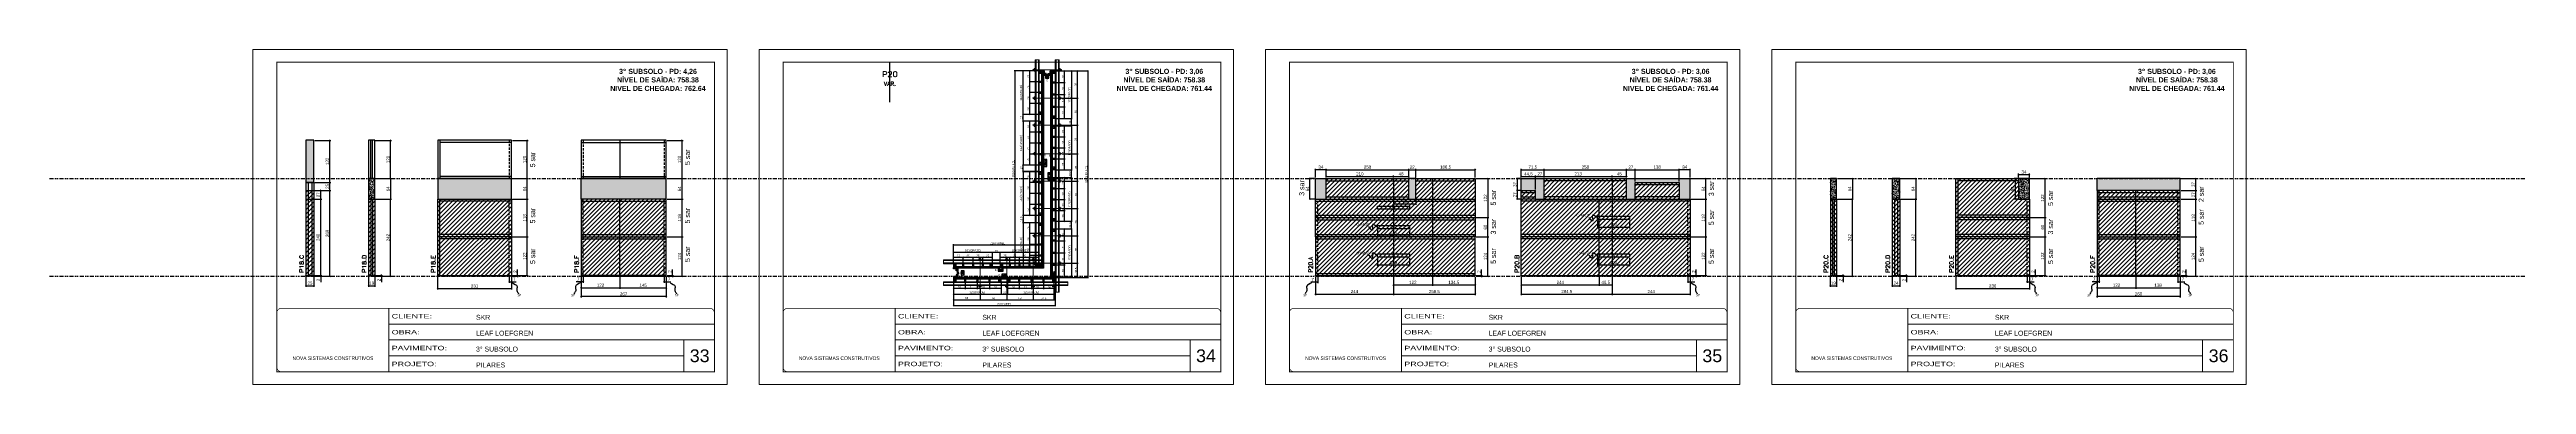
# Model space of a CAD drawing. Header units: millimetres. Extents: x 13777 to 27878, y -21631 to 6985.
# Drawn here: x 13777 to 21531, y -3254 to -2204 of the extents above; entities that cross this region are included whole.
import ezdxf
from ezdxf.enums import TextEntityAlignment as Align

# ---------------------------------------------------------------- set-up
doc = ezdxf.new("R2010")
doc.units = ezdxf.units.MM
for name, pattern in [('CONTINUO', [0]), ('DASHED', [0.75, 0.5, -0.25]), ('DIVIDE2', [0.625, 0.25, -0.125, 0, -0.125, 0, -0.125]), ('HIDDEN', [0.375, 0.25, -0.125])]:
    doc.linetypes.add(name, pattern=pattern)
for name, color, linetype, lineweight in [('CARIMBO', 255, 'Continuous', 9), ('Folhas', 255, 'Continuous', 9), ('Hachura', 251, 'Continuous', 9), ('Madeira', 126, 'Continuous', 18), ('Perfil Metálico', 224, 'Continuous', 18), ('SARRAFO DE PRESSAO', 251, 'DASHED', 9), ('Texto Seção', 7, 'Continuous', 15)]:
    doc.layers.add(name, color=color, linetype=linetype, lineweight=lineweight)
for name, color, linetype in [('CHAPA', 1, 'Continuous'), ('COTA', 241, 'Continuous'), ('F-PILARES-S', 170, 'Continuous'), ('MEIO_PONT', 93, 'Continuous'), ('NOMENCLATURA', 7, 'Continuous'), ('Nível', 160, 'Continuous'), ('Painéis', 200, 'Continuous'), ('Romaneio', 10, 'Continuous'), ('SARR_2.2x10', 60, 'Continuous'), ('SARR_2.2x7', 40, 'Continuous'), ('SARRAFO', 251, 'Continuous'), ('Sarrafo de Pressão', 42, 'HIDDEN'), ('texto', 7, 'Continuous'), ('Texto de Titulo', 7, 'Continuous'), ('Texto Qtd Sarr', 242, 'Continuous'), ('TEXTO_GERAL', 7, 'Continuous')]:
    doc.layers.add(name, color=color, linetype=linetype)
doc.styles.add('ARIAL', font='arial.ttf')
doc.styles.add('ARIAL_NARROW', font='ARIALN.TTF', dxfattribs={"height": 0.2})
doc.styles.add('COTA TECNICA', font='techl___.ttf', dxfattribs={"height": 10})
doc.styles.add('COTA TECNICA 2X', font='techl___.ttf', dxfattribs={"height": 10})
doc.styles.add('COTA TECNICA-50', font='techl___.ttf', dxfattribs={"height": 10})
doc.styles.add('REGUA-120', font='ROMANS.shx', dxfattribs={"height": 15})
doc.styles.add('ROMANC', font='techb___.ttf', dxfattribs={"height": 2.5})
doc.styles.add('ROMANS', font='romans.shx')
doc.styles.get("Standard").update_dxf_attribs({"font": 'arial.ttf'})
doc.styles.add('Tecnologia', font='')
doc.styles.get('Tecnologia').set_extended_font_data('Forgotten Futurist')
doc.dimstyles.new('COTA PAINEL-50', dxfattribs={"dimtxt": 10, "dimasz": 3, "dimexe": 3, "dimexo": 3, "dimgap": 3, "dimtad": 1, "dimdec": 1, "dimzin": 12, "dimdsep": 46, "dimtxsty": 'COTA TECNICA-50', "dimblk1": 'OBLIQUE', "dimblk2": 'OBLIQUE', "dimsah": 1, "dimcen": 0.9, "dimclrd": 4, "dimclre": 4, "dimclrt": 240, "dimadec": 1, "dimazin": 3, "dimtfac": 1, "dimtdec": 1, "dimtmove": 0, "dimatfit": 3, "dimfxl": 1, "dimtolj": 1, "dimtzin": 12, "dimarcsym": 0})
doc.dimstyles.new('Cota Seção interna', dxfattribs={"dimtxt": 7, "dimasz": 6, "dimexe": 0.18, "dimexo": 2, "dimgap": -4, "dimtad": 3, "dimdec": 1, "dimlfac": 0.5, "dimzin": 12, "dimdsep": 46, "dimtxsty": 'ROMANS', "dimblk": 'ARCHTICK', "dimcen": 0.09, "dimse1": 1, "dimse2": 1, "dimsd1": 1, "dimsd2": 1, "dimclrd": 180, "dimclre": 5, "dimclrt": 1, "dimadec": 0, "dimazin": 3, "dimtfac": 1, "dimtdec": 1, "dimtofl": 0, "dimtmove": 0, "dimatfit": 3, "dimldrblk": 'ARCHTICK', "dimfxl": 1, "dimtolj": 1, "dimtzin": 0, "dimarcsym": 0})
doc.dimstyles.new('PAINEL', dxfattribs={"dimtxt": 10, "dimasz": 3, "dimexe": 3, "dimexo": 3, "dimgap": 3, "dimtad": 1, "dimdec": 1, "dimzin": 12, "dimdsep": 46, "dimtxsty": 'COTA TECNICA', "dimblk1": 'OBLIQUE', "dimblk2": 'OBLIQUE', "dimsah": 1, "dimcen": 0.9, "dimclrd": 4, "dimclre": 4, "dimclrt": 240, "dimadec": 1, "dimazin": 3, "dimtfac": 1, "dimtdec": 1, "dimtmove": 0, "dimatfit": 3, "dimfxl": 1, "dimtolj": 1, "dimtzin": 12, "dimarcsym": 0})
doc.dimstyles.new('SECAO PILAR', dxfattribs={"dimtxt": 10, "dimasz": 3, "dimexe": 3, "dimexo": 3, "dimgap": 3, "dimtad": 1, "dimdec": 1, "dimlfac": 0.5, "dimzin": 12, "dimdsep": 46, "dimtxsty": 'COTA TECNICA 2X', "dimblk1": 'OBLIQUE', "dimblk2": 'OBLIQUE', "dimsah": 1, "dimcen": 0.9, "dimclrd": 256, "dimclre": 256, "dimclrt": 256, "dimadec": 1, "dimazin": 3, "dimtfac": 1, "dimtdec": 1, "dimtmove": 0, "dimatfit": 3, "dimfxl": 1, "dimtolj": 1, "dimtzin": 12, "dimarcsym": 0})
doc.dimstyles.get("Standard").update_dxf_attribs({"dimtxt": 0.18, "dimasz": 0.18, "dimexe": 0.18, "dimexo": 0.0625, "dimgap": 0.09, "dimtad": 0, "dimtih": 1, "dimtoh": 1, "dimdec": 4, "dimzin": 0, "dimdsep": 46, "dimtxsty": 'Standard', "dimcen": 0.09, "dimadec": 0, "dimazin": 0, "dimtfac": 1, "dimtdec": 4, "dimtofl": 0, "dimtmove": 0, "dimatfit": 3, "dimfxl": 1, "dimtolj": 1, "dimtzin": 0, "dimarcsym": 0})
pattern_1 = [(45, (7212.9606, 2003.2216), (-1.122532, 1.122532), [])]
pattern_2 = [(45, (9498.6943, 22671.4475), (-1.12253202, 1.12253202), [])]
pattern_3 = [(135, (-22535.0657, 8913.5912), (-1.12253202, -1.12253202), [])]
pattern_4 = [(45, (1585, 0), (-6.735192, 6.735192), [])]

# ---------------------------------------------------------------- blocks, each defined once
blk = doc.blocks.new('9999999999')
at = {"color": 30, "linetype": 'CONTINUO'}
for p, q in [((98564.6, 34230.2), (98564.6, 34429.4)), ((98564.6, 34379.6), (99584, 34379.6)), ((98564.6, 34329.8), (99488, 34329.8)), ((98564.6, 34280), (99488, 34280)), ((99584, 34329.8), (99488, 34329.8)), ((99488, 34329.8), (99488, 34230.2))]:
    blk.add_line(p, q, dxfattribs=at)
at = {"color": 30, "linetype": 'CONTINUO', "const_width": 2}
blk.add_lwpolyline([(99584, 34230.2), (99584, 34414.4, 0.414214), (99569, 34429.4), (98229, 34429.4, 0.414214), (98214, 34414.4), (98214, 34245.2, 0.414214), (98229, 34230.2), (99584, 34230.2)], format="xyb", dxfattribs=at)
at = {"layer": 'Folhas'}
blk.add_lwpolyline([(98139, 34190.2), (99624, 34190.2), (99624, 35240.2), (98139, 35240.2)], close=True, dxfattribs=at)
at = {"layer": 'Folhas', "color": 30, "const_width": 3}
blk.add_lwpolyline([(98214, 34230.2), (99584, 34230.2), (99584, 35200.2), (98214, 35200.2)], close=True, dxfattribs=at)
at = {"color": 7, "linetype": 'Continuous', "ltscale": 5, "style": 'ARIAL'}
for s, height, p in [('SKR', 15.48, (98837.7, 34393.1)), ('LEAF LOEFGREN', 15.483, (98837.7, 34343.3)), ('NOVA SISTEMAS CONSTRUTIVOS', 11.059, (98263.2, 34267.2)), ('3° SUBSOLO', 15.48, (98837.7, 34293.5)), ('PILARES', 15.48, (98837.7, 34243.7))]:
    blk.add_text(s, height=height, dxfattribs=at).set_placement(p)
at = {"layer": 'Folhas', "color": 7, "style": 'Tecnologia', "width": 1.5}
for s, p in [('OBRA:', (98573.7, 34347.3)), ('CLIENTE:', (98573.7, 34397.2)), ('PAVIMENTO:', (98573.7, 34297.5)), ('PROJETO:', (98573.7, 34247.7))]:
    blk.add_text(s, height=14, dxfattribs=at).set_placement(p)
blk = doc.blocks.new('_Oblique')
at = {"color": 0, "linetype": 'ByBlock', "lineweight": -2}
blk.add_line((-0.5, -0.5), (0.5, 0.5), dxfattribs=at)
blk = doc.blocks.new('*D1710')
at = {"layer": 'COTA', "color": 4, "lineweight": -2, "transparency": 16777216}
for p, q in [((15440.9, -2915.6), (15440.9, -2981.2)), ((15707.9, -2915.6), (15707.9, -2981.2)), ((15707.9, -2978.2), (15440.9, -2978.2))]:
    blk.add_line(p, q, dxfattribs=at)
at = {"layer": 'Defpoints', "color": 0, "transparency": 16777216}
for p in [(15440.9, -2912.6), (15707.9, -2912.6), (15440.9, -2978.2)]:
    blk.add_point(p, dxfattribs=at)
at = {"layer": 'COTA', "color": 4, "lineweight": -2, "transparency": 16777216, "xscale": 3, "yscale": 3, "zscale": 3, "rotation": 180}
blk.add_blockref('_Oblique', (15440.9, -2978.2), dxfattribs=at)
at = {"layer": 'COTA', "color": 4, "lineweight": -2, "transparency": 16777216, "xscale": 3, "yscale": 3, "zscale": 3}
blk.add_blockref('_Oblique', (15707.9, -2978.2), dxfattribs=at)
at = {"layer": 'COTA', "color": 240, "transparency": 16777216, "insert": (15574.4, -2970.1), "char_height": 10, "attachment_point": 5, "style": 'COTA TECNICA'}
blk.add_mtext('\\A1;267', dxfattribs=at)
blk = doc.blocks.new('*D1711')
at = {"layer": 'COTA', "color": 4, "lineweight": -2, "transparency": 16777216}
for p, q in [((15700.9, -2915.6), (15700.9, -2934.8)), ((15700.9, -2931.8), (15707.9, -2931.8)), ((15707.9, -2917.6), (15707.9, -2934.8)), ((15707.9, -2931.8), (15722.6, -2931.8))]:
    blk.add_line(p, q, dxfattribs=at)
at = {"layer": 'Defpoints', "color": 0, "transparency": 16777216}
for p in [(15700.9, -2912.6), (15707.9, -2914.6), (15707.9, -2931.8)]:
    blk.add_point(p, dxfattribs=at)
at = {"layer": 'COTA', "color": 4, "lineweight": -2, "transparency": 16777216, "xscale": 3, "yscale": 3, "zscale": 3, "rotation": 180}
blk.add_blockref('_Oblique', (15700.9, -2931.8), dxfattribs=at)
at = {"layer": 'COTA', "color": 4, "lineweight": -2, "transparency": 16777216, "xscale": 3, "yscale": 3, "zscale": 3}
blk.add_blockref('_Oblique', (15707.9, -2931.8), dxfattribs=at)
at = {"layer": 'COTA', "color": 240, "transparency": 16777216, "insert": (15716.7, -2923.8), "char_height": 10, "attachment_point": 5, "style": 'COTA TECNICA-50'}
blk.add_mtext('\\A1;7', dxfattribs=at)
blk = doc.blocks.new('*D1712')
at = {"layer": 'COTA', "color": 4, "lineweight": -2, "transparency": 16777216}
for p, q in [((15440.9, -2931.8), (15426.1, -2931.8)), ((15440.9, -2917.6), (15440.9, -2934.8)), ((15447.9, -2931.8), (15440.9, -2931.8)), ((15447.9, -2915.6), (15447.9, -2934.8))]:
    blk.add_line(p, q, dxfattribs=at)
at = {"layer": 'Defpoints', "color": 0, "transparency": 16777216}
for p in [(15440.9, -2914.6), (15440.9, -2931.8), (15447.9, -2912.6)]:
    blk.add_point(p, dxfattribs=at)
at = {"layer": 'COTA', "color": 4, "lineweight": -2, "transparency": 16777216, "xscale": 3, "yscale": 3, "zscale": 3, "rotation": 180}
blk.add_blockref('_Oblique', (15440.9, -2931.8), dxfattribs=at)
at = {"layer": 'COTA', "color": 4, "lineweight": -2, "transparency": 16777216, "xscale": 3, "yscale": 3, "zscale": 3}
blk.add_blockref('_Oblique', (15447.9, -2931.8), dxfattribs=at)
at = {"layer": 'COTA', "color": 240, "transparency": 16777216, "insert": (15432, -2923.8), "char_height": 10, "attachment_point": 5, "style": 'COTA TECNICA-50'}
blk.add_mtext('\\A1;7', dxfattribs=at)
blk = doc.blocks.new('*D1713')
at = {"layer": 'COTA', "color": 4, "lineweight": -2, "transparency": 16777216}
for p, q in [((15710.9, -2912.6), (15730.1, -2912.6)), ((15710.9, -2914.6), (15730.1, -2914.6)), ((15727.1, -2912.6), (15727.1, -2893.8)), ((15727.1, -2914.6), (15727.1, -2912.6)), ((15727.1, -2914.6), (15727.1, -2917.6))]:
    blk.add_line(p, q, dxfattribs=at)
at = {"layer": 'Defpoints', "color": 0, "transparency": 16777216}
for p in [(15707.9, -2912.6), (15707.9, -2914.6), (15727.1, -2914.6)]:
    blk.add_point(p, dxfattribs=at)
at = {"layer": 'COTA', "color": 4, "lineweight": -2, "transparency": 16777216, "xscale": 3, "yscale": 3, "zscale": 3}
for p, rotation in [((15727.1, -2912.6), 270), ((15727.1, -2914.6), 90)]:
    blk.add_blockref('_Oblique', p, dxfattribs=dict(at, rotation=rotation))
at = {"layer": 'COTA', "color": 240, "transparency": 16777216, "insert": (15719.1, -2899.8), "char_height": 10, "attachment_point": 5, "rotation": 90, "style": 'COTA TECNICA-50'}
blk.add_mtext('\\A1;2', dxfattribs=at)
blk = doc.blocks.new('*D1731')
at = {"layer": 'COTA', "color": 4, "lineweight": -2, "transparency": 16777216}
for p, q in [((15710.9, -2608.6), (15760.2, -2608.6)), ((15757.2, -2672.6), (15757.2, -2608.6)), ((15710.9, -2672.6), (15760.2, -2672.6))]:
    blk.add_line(p, q, dxfattribs=at)
at = {"layer": 'Defpoints', "color": 0, "transparency": 16777216}
for p in [(15707.9, -2608.6), (15757.2, -2608.6), (15707.9, -2672.6)]:
    blk.add_point(p, dxfattribs=at)
at = {"layer": 'COTA', "color": 4, "lineweight": -2, "transparency": 16777216, "xscale": 3, "yscale": 3, "zscale": 3}
for p, rotation in [((15757.2, -2608.6), 90), ((15757.2, -2672.6), 270)]:
    blk.add_blockref('_Oblique', p, dxfattribs=dict(at, rotation=rotation))
at = {"layer": 'COTA', "color": 240, "transparency": 16777216, "insert": (15749.1, -2640.6), "char_height": 10, "attachment_point": 5, "rotation": 90, "style": 'COTA TECNICA-50'}
blk.add_mtext('\\A1;64', dxfattribs=at)
blk = doc.blocks.new('*D1714')
at = {"layer": 'COTA', "color": 4, "lineweight": -2, "transparency": 16777216}
for p, q in [((15710.9, -2672.6), (15760.2, -2672.6)), ((15757.2, -2790.6), (15757.2, -2672.6)), ((15710.9, -2790.6), (15760.2, -2790.6))]:
    blk.add_line(p, q, dxfattribs=at)
at = {"layer": 'Defpoints', "color": 0, "transparency": 16777216}
for p in [(15707.9, -2672.6), (15757.2, -2672.6), (15707.9, -2790.6)]:
    blk.add_point(p, dxfattribs=at)
at = {"layer": 'COTA', "color": 4, "lineweight": -2, "transparency": 16777216, "xscale": 3, "yscale": 3, "zscale": 3}
for p, rotation in [((15757.2, -2672.6), 90), ((15757.2, -2790.6), 270)]:
    blk.add_blockref('_Oblique', p, dxfattribs=dict(at, rotation=rotation))
at = {"layer": 'COTA', "color": 240, "transparency": 16777216, "insert": (15749.2, -2731.6), "char_height": 10, "attachment_point": 5, "rotation": 90, "style": 'COTA TECNICA-50'}
blk.add_mtext('\\A1;118', dxfattribs=at)
blk = doc.blocks.new('*D1732')
at = {"layer": 'COTA', "color": 4, "linetype": 'ByBlock', "lineweight": -2, "transparency": 16777216}
for p, q in [((15710.9, -2790.6), (15760.2, -2790.6)), ((15757.2, -2914.6), (15757.2, -2790.6)), ((15710.9, -2914.6), (15760.2, -2914.6))]:
    blk.add_line(p, q, dxfattribs=at)
at = {"layer": 'Defpoints', "color": 0, "linetype": 'ByBlock', "transparency": 16777216}
for p in [(15707.9, -2790.6), (15757.2, -2790.6), (15707.9, -2914.6)]:
    blk.add_point(p, dxfattribs=at)
at = {"layer": 'COTA', "color": 4, "linetype": 'ByBlock', "lineweight": -2, "transparency": 16777216, "xscale": 3, "yscale": 3, "zscale": 3}
for p, rotation in [((15757.2, -2790.6), 90), ((15757.2, -2914.6), 270)]:
    blk.add_blockref('_Oblique', p, dxfattribs=dict(at, rotation=rotation))
at = {"layer": 'COTA', "color": 240, "linetype": 'ByBlock', "transparency": 16777216, "insert": (15749.2, -2852.6), "char_height": 10, "attachment_point": 5, "rotation": 90, "style": 'COTA TECNICA'}
blk.add_mtext('\\A1;124', dxfattribs=at)
blk = doc.blocks.new('*D1733')
at = {"layer": 'COTA', "color": 4, "linetype": 'ByBlock', "lineweight": -2, "transparency": 16777216}
for p, q in [((15710.9, -2790.6), (15760.2, -2790.6)), ((15757.2, -2914.6), (15757.2, -2790.6)), ((15710.9, -2914.6), (15760.2, -2914.6))]:
    blk.add_line(p, q, dxfattribs=at)
at = {"layer": 'Defpoints', "color": 0, "linetype": 'ByBlock', "transparency": 16777216}
for p in [(15707.9, -2790.6), (15757.2, -2790.6), (15707.9, -2914.6)]:
    blk.add_point(p, dxfattribs=at)
at = {"layer": 'COTA', "color": 4, "linetype": 'ByBlock', "lineweight": -2, "transparency": 16777216, "xscale": 3, "yscale": 3, "zscale": 3}
for p, rotation in [((15757.2, -2790.6), 90), ((15757.2, -2914.6), 270)]:
    blk.add_blockref('_Oblique', p, dxfattribs=dict(at, rotation=rotation))
at = {"layer": 'COTA', "color": 240, "linetype": 'ByBlock', "transparency": 16777216, "insert": (15749.2, -2852.6), "char_height": 10, "attachment_point": 5, "rotation": 90, "style": 'COTA TECNICA'}
blk.add_mtext('\\A1;124', dxfattribs=at)
blk = doc.blocks.new('*D1734')
at = {"layer": 'COTA', "color": 4, "lineweight": -2, "transparency": 16777216}
for p, q in [((15562.9, -2917.6), (15562.9, -2953.8)), ((15707.9, -2917.6), (15707.9, -2953.8)), ((15562.9, -2950.8), (15707.9, -2950.8))]:
    blk.add_line(p, q, dxfattribs=at)
at = {"layer": 'Defpoints', "color": 0, "transparency": 16777216}
for p in [(15562.9, -2914.6), (15707.9, -2914.6), (15707.9, -2950.8)]:
    blk.add_point(p, dxfattribs=at)
at = {"layer": 'COTA', "color": 4, "lineweight": -2, "transparency": 16777216, "xscale": 3, "yscale": 3, "zscale": 3, "rotation": 180}
blk.add_blockref('_Oblique', (15562.9, -2950.8), dxfattribs=at)
at = {"layer": 'COTA', "color": 4, "lineweight": -2, "transparency": 16777216, "xscale": 3, "yscale": 3, "zscale": 3}
blk.add_blockref('_Oblique', (15707.9, -2950.8), dxfattribs=at)
at = {"layer": 'COTA', "color": 240, "transparency": 16777216, "insert": (15635.4, -2942.7), "char_height": 10, "attachment_point": 5, "style": 'COTA TECNICA'}
blk.add_mtext('\\A1;145', dxfattribs=at)
blk = doc.blocks.new('*D1735')
at = {"layer": 'COTA', "color": 4, "lineweight": -2, "transparency": 16777216}
for p, q in [((15440.9, -2917.6), (15440.9, -2953.8)), ((15562.9, -2917.6), (15562.9, -2953.8)), ((15440.9, -2950.8), (15562.9, -2950.8))]:
    blk.add_line(p, q, dxfattribs=at)
at = {"layer": 'Defpoints', "color": 0, "transparency": 16777216}
for p in [(15440.9, -2914.6), (15562.9, -2914.6), (15562.9, -2950.8)]:
    blk.add_point(p, dxfattribs=at)
at = {"layer": 'COTA', "color": 4, "lineweight": -2, "transparency": 16777216, "xscale": 3, "yscale": 3, "zscale": 3, "rotation": 180}
blk.add_blockref('_Oblique', (15440.9, -2950.8), dxfattribs=at)
at = {"layer": 'COTA', "color": 4, "lineweight": -2, "transparency": 16777216, "xscale": 3, "yscale": 3, "zscale": 3}
blk.add_blockref('_Oblique', (15562.9, -2950.8), dxfattribs=at)
at = {"layer": 'COTA', "color": 240, "transparency": 16777216, "insert": (15501.9, -2942.7), "char_height": 10, "attachment_point": 5, "style": 'COTA TECNICA'}
blk.add_mtext('\\A1;122', dxfattribs=at)
blk = doc.blocks.new('*D1715')
at = {"layer": 'COTA', "color": 4, "lineweight": -2, "transparency": 16777216}
for p, q in [((14992.1, -2915.6), (14992.1, -2956.4)), ((15223.1, -2915.6), (15223.1, -2956.4)), ((14992.1, -2953.4), (15223.1, -2953.4))]:
    blk.add_line(p, q, dxfattribs=at)
at = {"layer": 'Defpoints', "color": 0, "transparency": 16777216}
for p in [(14992.1, -2912.6), (15223.1, -2912.6), (15223.1, -2953.4)]:
    blk.add_point(p, dxfattribs=at)
at = {"layer": 'COTA', "color": 4, "lineweight": -2, "transparency": 16777216, "xscale": 3, "yscale": 3, "zscale": 3, "rotation": 180}
blk.add_blockref('_Oblique', (14992.1, -2953.4), dxfattribs=at)
at = {"layer": 'COTA', "color": 4, "lineweight": -2, "transparency": 16777216, "xscale": 3, "yscale": 3, "zscale": 3}
blk.add_blockref('_Oblique', (15223.1, -2953.4), dxfattribs=at)
at = {"layer": 'COTA', "color": 240, "transparency": 16777216, "insert": (15107.6, -2945.2), "char_height": 10, "attachment_point": 5, "style": 'COTA TECNICA'}
blk.add_mtext('\\A1;231', dxfattribs=at)
blk = doc.blocks.new('*D1716')
at = {"layer": 'COTA', "color": 4, "lineweight": -2, "transparency": 16777216}
for p, q in [((15216.1, -2915.6), (15216.1, -2934.8)), ((15216.1, -2931.8), (15223.1, -2931.8)), ((15223.1, -2917.6), (15223.1, -2934.8)), ((15223.1, -2931.8), (15237.9, -2931.8))]:
    blk.add_line(p, q, dxfattribs=at)
at = {"layer": 'Defpoints', "color": 0, "transparency": 16777216}
for p in [(15216.1, -2912.6), (15223.1, -2914.6), (15223.1, -2931.8)]:
    blk.add_point(p, dxfattribs=at)
at = {"layer": 'COTA', "color": 4, "lineweight": -2, "transparency": 16777216, "xscale": 3, "yscale": 3, "zscale": 3, "rotation": 180}
blk.add_blockref('_Oblique', (15216.1, -2931.8), dxfattribs=at)
at = {"layer": 'COTA', "color": 4, "lineweight": -2, "transparency": 16777216, "xscale": 3, "yscale": 3, "zscale": 3}
blk.add_blockref('_Oblique', (15223.1, -2931.8), dxfattribs=at)
at = {"layer": 'COTA', "color": 240, "transparency": 16777216, "insert": (15232, -2923.8), "char_height": 10, "attachment_point": 5, "style": 'COTA TECNICA-50'}
blk.add_mtext('\\A1;7', dxfattribs=at)
blk = doc.blocks.new('*D1717')
at = {"layer": 'COTA', "color": 4, "lineweight": -2, "transparency": 16777216}
for p, q in [((15226.1, -2912.6), (15245.4, -2912.6)), ((15226.1, -2914.6), (15245.4, -2914.6)), ((15242.4, -2912.6), (15242.4, -2893.8)), ((15242.4, -2914.6), (15242.4, -2912.6)), ((15242.4, -2914.6), (15242.4, -2917.6))]:
    blk.add_line(p, q, dxfattribs=at)
at = {"layer": 'Defpoints', "color": 0, "transparency": 16777216}
for p in [(15223.1, -2912.6), (15223.1, -2914.6), (15242.4, -2914.6)]:
    blk.add_point(p, dxfattribs=at)
at = {"layer": 'COTA', "color": 4, "lineweight": -2, "transparency": 16777216, "xscale": 3, "yscale": 3, "zscale": 3}
for p, rotation in [((15242.4, -2912.6), 270), ((15242.4, -2914.6), 90)]:
    blk.add_blockref('_Oblique', p, dxfattribs=dict(at, rotation=rotation))
at = {"layer": 'COTA', "color": 240, "transparency": 16777216, "insert": (15234.4, -2899.8), "char_height": 10, "attachment_point": 5, "rotation": 90, "style": 'COTA TECNICA-50'}
blk.add_mtext('\\A1;2', dxfattribs=at)
blk = doc.blocks.new('*D1718')
at = {"layer": 'COTA', "color": 4, "lineweight": -2, "transparency": 16777216}
for p, q in [((15226.1, -2672.6), (15275.5, -2672.6)), ((15272.5, -2790.6), (15272.5, -2672.6)), ((15226.1, -2790.6), (15275.5, -2790.6))]:
    blk.add_line(p, q, dxfattribs=at)
at = {"layer": 'Defpoints', "color": 0, "transparency": 16777216}
for p in [(15223.1, -2672.6), (15272.5, -2672.6), (15223.1, -2790.6)]:
    blk.add_point(p, dxfattribs=at)
at = {"layer": 'COTA', "color": 4, "lineweight": -2, "transparency": 16777216, "xscale": 3, "yscale": 3, "zscale": 3}
for p, rotation in [((15272.5, -2672.6), 90), ((15272.5, -2790.6), 270)]:
    blk.add_blockref('_Oblique', p, dxfattribs=dict(at, rotation=rotation))
at = {"layer": 'COTA', "color": 240, "transparency": 16777216, "insert": (15264.4, -2731.6), "char_height": 10, "attachment_point": 5, "rotation": 90, "style": 'COTA TECNICA-50'}
blk.add_mtext('\\A1;118', dxfattribs=at)
blk = doc.blocks.new('*D1736')
at = {"layer": 'COTA', "color": 4, "lineweight": -2, "transparency": 16777216}
for p, q in [((15226.1, -2790.6), (15275.5, -2790.6)), ((15272.5, -2912.6), (15272.5, -2790.6)), ((15226.1, -2912.6), (15275.5, -2912.6))]:
    blk.add_line(p, q, dxfattribs=at)
at = {"layer": 'Defpoints', "color": 0, "transparency": 16777216}
for p in [(15223.1, -2790.6), (15272.5, -2790.6), (15223.1, -2912.6)]:
    blk.add_point(p, dxfattribs=at)
at = {"layer": 'COTA', "color": 4, "lineweight": -2, "transparency": 16777216, "xscale": 3, "yscale": 3, "zscale": 3}
for p, rotation in [((15272.5, -2790.6), 90), ((15272.5, -2912.6), 270)]:
    blk.add_blockref('_Oblique', p, dxfattribs=dict(at, rotation=rotation))
at = {"layer": 'COTA', "color": 240, "transparency": 16777216, "insert": (15264.5, -2851.6), "char_height": 10, "attachment_point": 5, "rotation": 90, "style": 'COTA TECNICA'}
blk.add_mtext('\\A1;122', dxfattribs=at)
blk = doc.blocks.new('*D1730')
at = {"layer": 'COTA', "color": 4, "lineweight": -2, "transparency": 16777216}
for p, q in [((15226.1, -2608.6), (15275.5, -2608.6)), ((15272.5, -2672.6), (15272.5, -2608.6)), ((15226.1, -2672.6), (15275.5, -2672.6))]:
    blk.add_line(p, q, dxfattribs=at)
at = {"layer": 'Defpoints', "color": 0, "transparency": 16777216}
for p in [(15223.1, -2608.6), (15272.5, -2608.6), (15223.1, -2672.6)]:
    blk.add_point(p, dxfattribs=at)
at = {"layer": 'COTA', "color": 4, "lineweight": -2, "transparency": 16777216, "xscale": 3, "yscale": 3, "zscale": 3}
for p, rotation in [((15272.5, -2608.6), 90), ((15272.5, -2672.6), 270)]:
    blk.add_blockref('_Oblique', p, dxfattribs=dict(at, rotation=rotation))
at = {"layer": 'COTA', "color": 240, "transparency": 16777216, "insert": (15264.4, -2640.6), "char_height": 10, "attachment_point": 5, "rotation": 90, "style": 'COTA TECNICA'}
blk.add_mtext('\\A1;64', dxfattribs=at)
blk = doc.blocks.new('*D1719')
at = {"layer": 'COTA', "color": 4, "lineweight": -2, "transparency": 16777216}
for p, q in [((14776, -2915.6), (14776, -2947.5)), ((14776, -2944.5), (14795, -2944.5)), ((14795, -2915.6), (14795, -2947.5))]:
    blk.add_line(p, q, dxfattribs=at)
at = {"layer": 'Defpoints', "color": 0, "transparency": 16777216}
for p in [(14776, -2912.6), (14795, -2912.6), (14795, -2944.5)]:
    blk.add_point(p, dxfattribs=at)
at = {"layer": 'COTA', "color": 4, "lineweight": -2, "transparency": 16777216, "xscale": 3, "yscale": 3, "zscale": 3, "rotation": 180}
blk.add_blockref('_Oblique', (14776, -2944.5), dxfattribs=at)
at = {"layer": 'COTA', "color": 4, "lineweight": -2, "transparency": 16777216, "xscale": 3, "yscale": 3, "zscale": 3}
blk.add_blockref('_Oblique', (14795, -2944.5), dxfattribs=at)
at = {"layer": 'COTA', "color": 240, "transparency": 16777216, "insert": (14785.5, -2936.4), "char_height": 10, "attachment_point": 5, "style": 'COTA TECNICA'}
blk.add_mtext('\\A1;19', dxfattribs=at)
blk = doc.blocks.new('*D1720')
at = {"layer": 'COTA', "color": 4, "lineweight": -2, "transparency": 16777216}
for p, q in [((14798, -2912.6), (14819.2, -2912.6)), ((14798, -2914.6), (14819.2, -2914.6)), ((14816.2, -2912.6), (14816.2, -2909.6)), ((14816.2, -2912.6), (14816.2, -2914.6)), ((14816.2, -2914.6), (14816.2, -2932.7))]:
    blk.add_line(p, q, dxfattribs=at)
at = {"layer": 'Defpoints', "color": 0, "transparency": 16777216}
for p in [(14795, -2912.6), (14795, -2914.6), (14816.2, -2912.6)]:
    blk.add_point(p, dxfattribs=at)
at = {"layer": 'COTA', "color": 4, "lineweight": -2, "transparency": 16777216, "xscale": 3, "yscale": 3, "zscale": 3}
for p, rotation in [((14816.2, -2912.6), 270), ((14816.2, -2914.6), 90)]:
    blk.add_blockref('_Oblique', p, dxfattribs=dict(at, rotation=rotation))
at = {"layer": 'COTA', "color": 240, "transparency": 16777216, "insert": (14808.2, -2926.6), "char_height": 10, "attachment_point": 5, "rotation": 90, "style": 'COTA TECNICA-50'}
blk.add_mtext('\\A1;2', dxfattribs=at)
blk = doc.blocks.new('*D1737')
at = {"layer": 'COTA', "color": 4, "linetype": 'ByBlock', "lineweight": -2, "transparency": 16777216}
for p, q in [((14798, -2608.6), (14848, -2608.6)), ((14845, -2608.6), (14845, -2672.6)), ((14798, -2672.6), (14848, -2672.6))]:
    blk.add_line(p, q, dxfattribs=at)
at = {"layer": 'Defpoints', "color": 0, "linetype": 'ByBlock', "transparency": 16777216}
for p in [(14795, -2608.6), (14795, -2672.6), (14845, -2672.6)]:
    blk.add_point(p, dxfattribs=at)
at = {"layer": 'COTA', "color": 4, "linetype": 'ByBlock', "lineweight": -2, "transparency": 16777216, "xscale": 3, "yscale": 3, "zscale": 3}
for p, rotation in [((14845, -2608.6), 90), ((14845, -2672.6), 270)]:
    blk.add_blockref('_Oblique', p, dxfattribs=dict(at, rotation=rotation))
at = {"layer": 'COTA', "color": 240, "linetype": 'ByBlock', "transparency": 16777216, "insert": (14836.9, -2640.6), "char_height": 10, "attachment_point": 5, "rotation": 90, "style": 'COTA TECNICA'}
blk.add_mtext('\\A1;64', dxfattribs=at)
blk = doc.blocks.new('*D1721')
at = {"layer": 'COTA', "color": 4, "lineweight": -2, "transparency": 16777216}
for p, q in [((14798, -2672.6), (14848, -2672.6)), ((14845, -2914.6), (14845, -2672.6)), ((14798, -2914.6), (14848, -2914.6))]:
    blk.add_line(p, q, dxfattribs=at)
at = {"layer": 'Defpoints', "color": 0, "transparency": 16777216}
for p in [(14795, -2672.6), (14845, -2672.6), (14795, -2914.6)]:
    blk.add_point(p, dxfattribs=at)
at = {"layer": 'COTA', "color": 4, "lineweight": -2, "transparency": 16777216, "xscale": 3, "yscale": 3, "zscale": 3}
for p, rotation in [((14845, -2672.6), 90), ((14845, -2914.6), 270)]:
    blk.add_blockref('_Oblique', p, dxfattribs=dict(at, rotation=rotation))
at = {"layer": 'COTA', "color": 240, "transparency": 16777216, "insert": (14836.9, -2793.6), "char_height": 10, "attachment_point": 5, "rotation": 90, "style": 'COTA TECNICA-50'}
blk.add_mtext('\\A1;242', dxfattribs=at)
blk = doc.blocks.new('*D1751')
at = {"layer": 'COTA', "color": 4, "lineweight": -2, "transparency": 16777216}
for p, q in [((14579.9, -2915.6), (14579.9, -2947.5)), ((14579.9, -2944.5), (14604.9, -2944.5)), ((14604.9, -2915.6), (14604.9, -2947.5))]:
    blk.add_line(p, q, dxfattribs=at)
at = {"layer": 'Defpoints', "color": 0, "transparency": 16777216}
for p in [(14579.9, -2912.6), (14604.9, -2912.6), (14604.9, -2944.5)]:
    blk.add_point(p, dxfattribs=at)
at = {"layer": 'COTA', "color": 4, "lineweight": -2, "transparency": 16777216, "xscale": 3, "yscale": 3, "zscale": 3, "rotation": 180}
blk.add_blockref('_Oblique', (14579.9, -2944.5), dxfattribs=at)
at = {"layer": 'COTA', "color": 4, "lineweight": -2, "transparency": 16777216, "xscale": 3, "yscale": 3, "zscale": 3}
blk.add_blockref('_Oblique', (14604.9, -2944.5), dxfattribs=at)
at = {"layer": 'COTA', "color": 240, "transparency": 16777216, "insert": (14592.4, -2936.4), "char_height": 10, "attachment_point": 5, "style": 'COTA TECNICA'}
blk.add_mtext('\\A1;25', dxfattribs=at)
blk = doc.blocks.new('*D1752')
at = {"layer": 'COTA', "color": 4, "lineweight": -2, "transparency": 16777216}
for p, q in [((14607.9, -2912.6), (14629.1, -2912.6)), ((14607.9, -2914.6), (14629.1, -2914.6)), ((14626.1, -2912.6), (14626.1, -2909.6)), ((14626.1, -2912.6), (14626.1, -2914.6)), ((14626.1, -2914.6), (14626.1, -2932.7))]:
    blk.add_line(p, q, dxfattribs=at)
at = {"layer": 'Defpoints', "color": 0, "transparency": 16777216}
for p in [(14604.9, -2912.6), (14604.9, -2914.6), (14626.1, -2912.6)]:
    blk.add_point(p, dxfattribs=at)
at = {"layer": 'COTA', "color": 4, "lineweight": -2, "transparency": 16777216, "xscale": 3, "yscale": 3, "zscale": 3}
for p, rotation in [((14626.1, -2912.6), 270), ((14626.1, -2914.6), 90)]:
    blk.add_blockref('_Oblique', p, dxfattribs=dict(at, rotation=rotation))
at = {"layer": 'COTA', "color": 240, "transparency": 16777216, "insert": (14618.1, -2926.6), "char_height": 10, "attachment_point": 5, "rotation": 90, "style": 'COTA TECNICA-50'}
blk.add_mtext('\\A1;2', dxfattribs=at)
blk = doc.blocks.new('*D1753')
at = {"layer": 'COTA', "color": 4, "lineweight": -2, "transparency": 16777216}
for p, q in [((14607.9, -2645.6), (14657.8, -2645.6)), ((14654.8, -2914.6), (14654.8, -2645.6)), ((14607.9, -2914.6), (14657.8, -2914.6))]:
    blk.add_line(p, q, dxfattribs=at)
at = {"layer": 'Defpoints', "color": 0, "transparency": 16777216}
for p in [(14604.9, -2645.6), (14654.8, -2645.6), (14604.9, -2914.6)]:
    blk.add_point(p, dxfattribs=at)
at = {"layer": 'COTA', "color": 4, "lineweight": -2, "transparency": 16777216, "xscale": 3, "yscale": 3, "zscale": 3}
for p, rotation in [((14654.8, -2645.6), 90), ((14654.8, -2914.6), 270)]:
    blk.add_blockref('_Oblique', p, dxfattribs=dict(at, rotation=rotation))
at = {"layer": 'COTA', "color": 240, "transparency": 16777216, "insert": (14646.7, -2780.1), "char_height": 10, "attachment_point": 5, "rotation": 90, "style": 'COTA TECNICA-50'}
blk.add_mtext('\\A1;269', dxfattribs=at)
blk = doc.blocks.new('*D1754')
at = {"layer": 'COTA', "color": 4, "lineweight": -2, "transparency": 16777216}
for p, q in [((14607.9, -2672.6), (14629.1, -2672.6)), ((14626.1, -2912.6), (14626.1, -2672.6)), ((14607.9, -2912.6), (14629.1, -2912.6))]:
    blk.add_line(p, q, dxfattribs=at)
at = {"layer": 'Defpoints', "color": 0, "transparency": 16777216}
for p in [(14604.9, -2672.6), (14626.1, -2672.6), (14604.9, -2912.6)]:
    blk.add_point(p, dxfattribs=at)
at = {"layer": 'COTA', "color": 4, "lineweight": -2, "transparency": 16777216, "xscale": 3, "yscale": 3, "zscale": 3}
for p, rotation in [((14626.1, -2672.6), 90), ((14626.1, -2912.6), 270)]:
    blk.add_blockref('_Oblique', p, dxfattribs=dict(at, rotation=rotation))
at = {"layer": 'COTA', "color": 240, "transparency": 16777216, "insert": (14617.9, -2792.6), "char_height": 10, "attachment_point": 5, "rotation": 90, "style": 'COTA TECNICA'}
blk.add_mtext('\\A1;240', dxfattribs=at)
blk = doc.blocks.new('*D1755')
at = {"layer": 'COTA', "color": 4, "lineweight": -2, "transparency": 16777216}
for p, q in [((14607.9, -2645.6), (14629.1, -2645.6)), ((14607.9, -2672.6), (14629.1, -2672.6)), ((14626.1, -2672.6), (14626.1, -2645.6))]:
    blk.add_line(p, q, dxfattribs=at)
at = {"layer": 'Defpoints', "color": 0, "transparency": 16777216}
for p in [(14604.9, -2645.6), (14604.9, -2672.6), (14626.1, -2645.6)]:
    blk.add_point(p, dxfattribs=at)
at = {"layer": 'COTA', "color": 4, "lineweight": -2, "transparency": 16777216, "xscale": 3, "yscale": 3, "zscale": 3}
for p, rotation in [((14626.1, -2645.6), 90), ((14626.1, -2672.6), 270)]:
    blk.add_blockref('_Oblique', p, dxfattribs=dict(at, rotation=rotation))
at = {"layer": 'COTA', "color": 240, "transparency": 16777216, "insert": (14618, -2659.1), "char_height": 10, "attachment_point": 5, "rotation": 90, "style": 'COTA TECNICA'}
blk.add_mtext('\\A1;27', dxfattribs=at)
blk = doc.blocks.new('*D1756')
at = {"layer": 'COTA', "color": 4, "lineweight": -2, "transparency": 16777216}
for p, q in [((14607.9, -2620.6), (14657.8, -2620.6)), ((14654.8, -2645.6), (14654.8, -2620.6)), ((14607.9, -2645.6), (14657.8, -2645.6))]:
    blk.add_line(p, q, dxfattribs=at)
at = {"layer": 'Defpoints', "color": 0, "transparency": 16777216}
for p in [(14604.9, -2620.6), (14654.8, -2620.6), (14604.9, -2645.6)]:
    blk.add_point(p, dxfattribs=at)
at = {"layer": 'COTA', "color": 4, "lineweight": -2, "transparency": 16777216, "xscale": 3, "yscale": 3, "zscale": 3}
for p, rotation in [((14654.8, -2620.6), 90), ((14654.8, -2645.6), 270)]:
    blk.add_blockref('_Oblique', p, dxfattribs=dict(at, rotation=rotation))
at = {"layer": 'COTA', "color": 240, "transparency": 16777216, "insert": (14646.7, -2633.1), "char_height": 10, "attachment_point": 5, "rotation": 90, "style": 'COTA TECNICA'}
blk.add_mtext('\\A1;25', dxfattribs=at)
blk = doc.blocks.new('*D1757')
at = {"layer": 'COTA', "color": 4, "lineweight": -2, "transparency": 16777216}
for p, q in [((14607.9, -2488.6), (14657.8, -2488.6)), ((14654.8, -2620.6), (14654.8, -2488.6)), ((14607.9, -2620.6), (14657.8, -2620.6))]:
    blk.add_line(p, q, dxfattribs=at)
at = {"layer": 'Defpoints', "color": 0, "transparency": 16777216}
for p in [(14604.9, -2488.6), (14654.8, -2488.6), (14604.9, -2620.6)]:
    blk.add_point(p, dxfattribs=at)
at = {"layer": 'COTA', "color": 4, "lineweight": -2, "transparency": 16777216, "xscale": 3, "yscale": 3, "zscale": 3}
for p, rotation in [((14654.8, -2488.6), 90), ((14654.8, -2620.6), 270)]:
    blk.add_blockref('_Oblique', p, dxfattribs=dict(at, rotation=rotation))
at = {"layer": 'COTA', "color": 240, "transparency": 16777216, "insert": (14646.6, -2554.6), "char_height": 10, "attachment_point": 5, "rotation": 90, "style": 'COTA TECNICA'}
blk.add_mtext('\\A1;132', dxfattribs=at)
blk = doc.blocks.new('titulo1')
at = {"layer": 'Defpoints', "color": 252, "linetype": 'HIDDEN', "ltscale": 2}
blk.add_line((0, 0), (0, 125), dxfattribs=at)
at = {"layer": 'Defpoints', "style": 'ROMANS', "oblique": 15}
blk.add_attdef('FOLHA', text='', height=10, dxfattribs=at).set_placement((0, 15.6), align=Align.MIDDLE_CENTER)
at = {"layer": 'Texto Qtd Sarr', "color": 3, "style": 'ROMANS', "oblique": 15}
for tag, height, p in [('TITULO', 17, (0, 71.4)), ('SEÇÃO', 12, (0, 41.5))]:
    blk.add_attdef(tag, text='', height=height, dxfattribs=at).set_placement(p, align=Align.MIDDLE_CENTER)
blk = doc.blocks.new('PONTALETE')
at = {"layer": 'Madeira'}
for q in [(2.7, 7), (7, 5.8), (7, 1.7)]:
    blk.add_line((0, 0), q, dxfattribs=at)
blk.add_lwpolyline([(0, 0), (7, 0), (7, 7), (0, 7)], close=True, dxfattribs=at)
for centre, radius, start, end in [((2, 0.1), 6.23, 37.28179, 109.09128), ((1.1, 0.9), 3.19, 343.60304, 109.98471), ((-0.2, -0.8), 3.09, 14.63219, 86.0383)]:
    blk.add_arc(centre, radius, start, end, dxfattribs=at)
blk = doc.blocks.new('MEIO PONTALETE')
at = {"layer": 'Madeira'}
for q in [(2.7, 7), (3.5, 2.9), (3.5, 0.9)]:
    blk.add_line((0, 0), q, dxfattribs=at)
blk.add_lwpolyline([(0, 0), (3.5, 0), (3.5, 7), (0, 7)], close=True, dxfattribs=at)
for centre, radius, start, end in [((2, 0.1), 6.23, 76.44987, 109.09128), ((1.1, 0.9), 3.19, 40.90626, 109.98471), ((-0.2, -0.8), 3.09, 14.63219, 86.0383)]:
    blk.add_arc(centre, radius, start, end, dxfattribs=at)
blk = doc.blocks.new('*D946')
at = {"layer": 'COTA', "lineweight": -2, "transparency": 16777216}
for p, q in [((573, 1203), (656, 1203)), ((653, 1203), (653, 959)), ((573, 959), (656, 959))]:
    blk.add_line(p, q, dxfattribs=at)
at = {"layer": 'Defpoints', "color": 0, "transparency": 16777216}
for p in [(570, 1203), (570, 959), (653, 959)]:
    blk.add_point(p, dxfattribs=at)
at = {"layer": 'COTA', "lineweight": -2, "transparency": 16777216, "xscale": 3, "yscale": 3, "zscale": 3}
for p, rotation in [((653, 1203), 90), ((653, 959), 270)]:
    blk.add_blockref('_Oblique', p, dxfattribs=dict(at, rotation=rotation))
at = {"layer": 'COTA', "transparency": 16777216, "insert": (644, 1081), "char_height": 10, "attachment_point": 5, "rotation": 90, "style": 'COTA TECNICA 2X'}
blk.add_mtext('\\A1;122(GRADE)', dxfattribs=at)
blk = doc.blocks.new('*D947')
at = {"layer": 'COTA', "lineweight": -2, "transparency": 16777216}
for p, q in [((573, 1143), (621, 1143)), ((618, 1081), (618, 1143)), ((573, 1081), (621, 1081))]:
    blk.add_line(p, q, dxfattribs=at)
at = {"layer": 'Defpoints', "color": 0, "transparency": 16777216}
for p in [(570, 1143), (618, 1143), (570, 1081)]:
    blk.add_point(p, dxfattribs=at)
at = {"layer": 'COTA', "lineweight": -2, "transparency": 16777216, "xscale": 3, "yscale": 3, "zscale": 3}
for p, rotation in [((618, 1143), 90), ((618, 1081), 270)]:
    blk.add_blockref('_Oblique', p, dxfattribs=dict(at, rotation=rotation))
at = {"layer": 'COTA', "transparency": 16777216, "insert": (610, 1112), "char_height": 10, "attachment_point": 5, "rotation": 90, "style": 'COTA TECNICA 2X'}
blk.add_mtext('\\A1;31', dxfattribs=at)
blk = doc.blocks.new('*D948')
at = {"layer": 'COTA', "lineweight": -2, "transparency": 16777216}
for p, q in [((573, 1203), (621, 1203)), ((573, 1143), (621, 1143)), ((618, 1143), (618, 1203))]:
    blk.add_line(p, q, dxfattribs=at)
at = {"layer": 'Defpoints', "color": 0, "transparency": 16777216}
for p in [(570, 1203), (570, 1143), (618, 1203)]:
    blk.add_point(p, dxfattribs=at)
at = {"layer": 'COTA', "lineweight": -2, "transparency": 16777216, "xscale": 3, "yscale": 3, "zscale": 3}
for p, rotation in [((618, 1203), 90), ((618, 1143), 270)]:
    blk.add_blockref('_Oblique', p, dxfattribs=dict(at, rotation=rotation))
at = {"layer": 'COTA', "transparency": 16777216, "insert": (610, 1173), "char_height": 10, "attachment_point": 5, "rotation": 90, "style": 'COTA TECNICA 2X'}
blk.add_mtext('\\A1;30', dxfattribs=at)
blk = doc.blocks.new('*D949')
at = {"layer": 'COTA', "lineweight": -2, "transparency": 16777216}
for p, q in [((573, 1019), (621, 1019)), ((618, 959), (618, 1019)), ((573, 959), (621, 959))]:
    blk.add_line(p, q, dxfattribs=at)
at = {"layer": 'Defpoints', "color": 0, "transparency": 16777216}
for p in [(570, 1019), (618, 1019), (570, 959)]:
    blk.add_point(p, dxfattribs=at)
at = {"layer": 'COTA', "lineweight": -2, "transparency": 16777216, "xscale": 3, "yscale": 3, "zscale": 3}
for p, rotation in [((618, 1019), 90), ((618, 959), 270)]:
    blk.add_blockref('_Oblique', p, dxfattribs=dict(at, rotation=rotation))
at = {"layer": 'COTA', "transparency": 16777216, "insert": (610, 989), "char_height": 10, "attachment_point": 5, "rotation": 90, "style": 'COTA TECNICA 2X'}
blk.add_mtext('\\A1;30', dxfattribs=at)
blk = doc.blocks.new('*D950')
at = {"layer": 'COTA', "lineweight": -2, "transparency": 16777216}
for p, q in [((573, 1081), (621, 1081)), ((573, 1019), (621, 1019)), ((618, 1019), (618, 1081))]:
    blk.add_line(p, q, dxfattribs=at)
at = {"layer": 'Defpoints', "color": 0, "transparency": 16777216}
for p in [(570, 1081), (570, 1019), (618, 1081)]:
    blk.add_point(p, dxfattribs=at)
at = {"layer": 'COTA', "lineweight": -2, "transparency": 16777216, "xscale": 3, "yscale": 3, "zscale": 3}
for p, rotation in [((618, 1081), 90), ((618, 1019), 270)]:
    blk.add_blockref('_Oblique', p, dxfattribs=dict(at, rotation=rotation))
at = {"layer": 'COTA', "transparency": 16777216, "insert": (610, 1050), "char_height": 10, "attachment_point": 5, "rotation": 90, "style": 'COTA TECNICA 2X'}
blk.add_mtext('\\A1;31', dxfattribs=at)
blk = doc.blocks.new('*D951')
at = {"layer": 'COTA', "lineweight": -2, "transparency": 16777216}
for p, q in [((573, 394), (656, 394)), ((653, 394), (653, 150)), ((573, 150), (656, 150))]:
    blk.add_line(p, q, dxfattribs=at)
at = {"layer": 'Defpoints', "color": 0, "transparency": 16777216}
for p in [(570, 394), (570, 150), (653, 150)]:
    blk.add_point(p, dxfattribs=at)
at = {"layer": 'COTA', "lineweight": -2, "transparency": 16777216, "xscale": 3, "yscale": 3, "zscale": 3}
for p, rotation in [((653, 394), 90), ((653, 150), 270)]:
    blk.add_blockref('_Oblique', p, dxfattribs=dict(at, rotation=rotation))
at = {"layer": 'COTA', "transparency": 16777216, "insert": (644, 272), "char_height": 10, "attachment_point": 5, "rotation": 90, "style": 'COTA TECNICA 2X'}
blk.add_mtext('\\A1;122(GRADE)', dxfattribs=at)
blk = doc.blocks.new('*D952')
at = {"layer": 'COTA', "lineweight": -2, "transparency": 16777216}
for p, q in [((573, 334), (621, 334)), ((573, 272), (621, 272)), ((618, 272), (618, 334))]:
    blk.add_line(p, q, dxfattribs=at)
at = {"layer": 'Defpoints', "color": 0, "transparency": 16777216}
for p in [(570, 334), (570, 272), (618, 334)]:
    blk.add_point(p, dxfattribs=at)
at = {"layer": 'COTA', "lineweight": -2, "transparency": 16777216, "xscale": 3, "yscale": 3, "zscale": 3}
for p, rotation in [((618, 334), 90), ((618, 272), 270)]:
    blk.add_blockref('_Oblique', p, dxfattribs=dict(at, rotation=rotation))
at = {"layer": 'COTA', "transparency": 16777216, "insert": (610, 303), "char_height": 10, "attachment_point": 5, "rotation": 90, "style": 'COTA TECNICA 2X'}
blk.add_mtext('\\A1;31', dxfattribs=at)
blk = doc.blocks.new('*D953')
at = {"layer": 'COTA', "lineweight": -2, "transparency": 16777216}
for p, q in [((573, 394), (621, 394)), ((618, 334), (618, 394)), ((573, 334), (621, 334))]:
    blk.add_line(p, q, dxfattribs=at)
at = {"layer": 'Defpoints', "color": 0, "transparency": 16777216}
for p in [(570, 394), (618, 394), (570, 334)]:
    blk.add_point(p, dxfattribs=at)
at = {"layer": 'COTA', "lineweight": -2, "transparency": 16777216, "xscale": 3, "yscale": 3, "zscale": 3}
for p, rotation in [((618, 394), 90), ((618, 334), 270)]:
    blk.add_blockref('_Oblique', p, dxfattribs=dict(at, rotation=rotation))
at = {"layer": 'COTA', "transparency": 16777216, "insert": (610, 364), "char_height": 10, "attachment_point": 5, "rotation": 90, "style": 'COTA TECNICA 2X'}
blk.add_mtext('\\A1;30', dxfattribs=at)
blk = doc.blocks.new('*D954')
at = {"layer": 'COTA', "lineweight": -2, "transparency": 16777216}
for p, q in [((573, 210), (621, 210)), ((573, 150), (621, 150)), ((618, 150), (618, 210))]:
    blk.add_line(p, q, dxfattribs=at)
at = {"layer": 'Defpoints', "color": 0, "transparency": 16777216}
for p in [(570, 210), (570, 150), (618, 210)]:
    blk.add_point(p, dxfattribs=at)
at = {"layer": 'COTA', "lineweight": -2, "transparency": 16777216, "xscale": 3, "yscale": 3, "zscale": 3}
for p, rotation in [((618, 210), 90), ((618, 150), 270)]:
    blk.add_blockref('_Oblique', p, dxfattribs=dict(at, rotation=rotation))
at = {"layer": 'COTA', "transparency": 16777216, "insert": (610, 180), "char_height": 10, "attachment_point": 5, "rotation": 90, "style": 'COTA TECNICA 2X'}
blk.add_mtext('\\A1;30', dxfattribs=at)
blk = doc.blocks.new('*D955')
at = {"layer": 'COTA', "lineweight": -2, "transparency": 16777216}
for p, q in [((573, 272), (621, 272)), ((618, 210), (618, 272)), ((573, 210), (621, 210))]:
    blk.add_line(p, q, dxfattribs=at)
at = {"layer": 'Defpoints', "color": 0, "transparency": 16777216}
for p in [(570, 272), (618, 272), (570, 210)]:
    blk.add_point(p, dxfattribs=at)
at = {"layer": 'COTA', "lineweight": -2, "transparency": 16777216, "xscale": 3, "yscale": 3, "zscale": 3}
for p, rotation in [((618, 272), 90), ((618, 210), 270)]:
    blk.add_blockref('_Oblique', p, dxfattribs=dict(at, rotation=rotation))
at = {"layer": 'COTA', "transparency": 16777216, "insert": (610, 241), "char_height": 10, "attachment_point": 5, "rotation": 90, "style": 'COTA TECNICA 2X'}
blk.add_mtext('\\A1;31', dxfattribs=at)
blk = doc.blocks.new('*D956')
at = {"layer": 'COTA', "lineweight": -2, "transparency": 16777216}
for p, q in [((573, 921), (656, 921)), ((653, 921), (653, 697)), ((573, 697), (656, 697))]:
    blk.add_line(p, q, dxfattribs=at)
at = {"layer": 'Defpoints', "color": 0, "transparency": 16777216}
for p in [(570, 921), (570, 697), (653, 697)]:
    blk.add_point(p, dxfattribs=at)
at = {"layer": 'COTA', "lineweight": -2, "transparency": 16777216, "xscale": 3, "yscale": 3, "zscale": 3}
for p, rotation in [((653, 921), 90), ((653, 697), 270)]:
    blk.add_blockref('_Oblique', p, dxfattribs=dict(at, rotation=rotation))
at = {"layer": 'COTA', "transparency": 16777216, "insert": (644, 809), "char_height": 10, "attachment_point": 5, "rotation": 90, "style": 'COTA TECNICA 2X'}
blk.add_mtext('\\A1;112(GRADE)', dxfattribs=at)
blk = doc.blocks.new('*D957')
at = {"layer": 'COTA', "lineweight": -2, "transparency": 16777216}
for p, q in [((573, 865), (621, 865)), ((573, 809), (621, 809)), ((618, 809), (618, 865))]:
    blk.add_line(p, q, dxfattribs=at)
at = {"layer": 'Defpoints', "color": 0, "transparency": 16777216}
for p in [(570, 865), (570, 809), (618, 865)]:
    blk.add_point(p, dxfattribs=at)
at = {"layer": 'COTA', "lineweight": -2, "transparency": 16777216, "xscale": 3, "yscale": 3, "zscale": 3}
for p, rotation in [((618, 865), 90), ((618, 809), 270)]:
    blk.add_blockref('_Oblique', p, dxfattribs=dict(at, rotation=rotation))
at = {"layer": 'COTA', "transparency": 16777216, "insert": (610, 837), "char_height": 10, "attachment_point": 5, "rotation": 90, "style": 'COTA TECNICA 2X'}
blk.add_mtext('\\A1;28', dxfattribs=at)
blk = doc.blocks.new('*D958')
at = {"layer": 'COTA', "lineweight": -2, "transparency": 16777216}
for p, q in [((573, 921), (621, 921)), ((618, 865), (618, 921)), ((573, 865), (621, 865))]:
    blk.add_line(p, q, dxfattribs=at)
at = {"layer": 'Defpoints', "color": 0, "transparency": 16777216}
for p in [(570, 921), (618, 921), (570, 865)]:
    blk.add_point(p, dxfattribs=at)
at = {"layer": 'COTA', "lineweight": -2, "transparency": 16777216, "xscale": 3, "yscale": 3, "zscale": 3}
for p, rotation in [((618, 921), 90), ((618, 865), 270)]:
    blk.add_blockref('_Oblique', p, dxfattribs=dict(at, rotation=rotation))
at = {"layer": 'COTA', "transparency": 16777216, "insert": (610, 893), "char_height": 10, "attachment_point": 5, "rotation": 90, "style": 'COTA TECNICA 2X'}
blk.add_mtext('\\A1;28', dxfattribs=at)
blk = doc.blocks.new('*D959')
at = {"layer": 'COTA', "lineweight": -2, "transparency": 16777216}
for p, q in [((573, 753), (621, 753)), ((573, 697), (621, 697)), ((618, 697), (618, 753))]:
    blk.add_line(p, q, dxfattribs=at)
at = {"layer": 'Defpoints', "color": 0, "transparency": 16777216}
for p in [(570, 753), (570, 697), (618, 753)]:
    blk.add_point(p, dxfattribs=at)
at = {"layer": 'COTA', "lineweight": -2, "transparency": 16777216, "xscale": 3, "yscale": 3, "zscale": 3}
for p, rotation in [((618, 753), 90), ((618, 697), 270)]:
    blk.add_blockref('_Oblique', p, dxfattribs=dict(at, rotation=rotation))
at = {"layer": 'COTA', "transparency": 16777216, "insert": (610, 725), "char_height": 10, "attachment_point": 5, "rotation": 90, "style": 'COTA TECNICA 2X'}
blk.add_mtext('\\A1;28', dxfattribs=at)
blk = doc.blocks.new('*D960')
at = {"layer": 'COTA', "lineweight": -2, "transparency": 16777216}
for p, q in [((573, 809), (621, 809)), ((618, 753), (618, 809)), ((573, 753), (621, 753))]:
    blk.add_line(p, q, dxfattribs=at)
at = {"layer": 'Defpoints', "color": 0, "transparency": 16777216}
for p in [(570, 809), (618, 809), (570, 753)]:
    blk.add_point(p, dxfattribs=at)
at = {"layer": 'COTA', "lineweight": -2, "transparency": 16777216, "xscale": 3, "yscale": 3, "zscale": 3}
for p, rotation in [((618, 809), 90), ((618, 753), 270)]:
    blk.add_blockref('_Oblique', p, dxfattribs=dict(at, rotation=rotation))
at = {"layer": 'COTA', "transparency": 16777216, "insert": (610, 781), "char_height": 10, "attachment_point": 5, "rotation": 90, "style": 'COTA TECNICA 2X'}
blk.add_mtext('\\A1;28', dxfattribs=at)
blk = doc.blocks.new('*D961')
at = {"layer": 'COTA', "lineweight": -2, "transparency": 16777216}
for p, q in [((573, 657), (656, 657)), ((653, 657), (653, 433)), ((573, 433), (656, 433))]:
    blk.add_line(p, q, dxfattribs=at)
at = {"layer": 'Defpoints', "color": 0, "transparency": 16777216}
for p in [(570, 657), (570, 433), (653, 433)]:
    blk.add_point(p, dxfattribs=at)
at = {"layer": 'COTA', "lineweight": -2, "transparency": 16777216, "xscale": 3, "yscale": 3, "zscale": 3}
for p, rotation in [((653, 657), 90), ((653, 433), 270)]:
    blk.add_blockref('_Oblique', p, dxfattribs=dict(at, rotation=rotation))
at = {"layer": 'COTA', "transparency": 16777216, "insert": (644, 545), "char_height": 10, "attachment_point": 5, "rotation": 90, "style": 'COTA TECNICA 2X'}
blk.add_mtext('\\A1;112(GRADE)', dxfattribs=at)
blk = doc.blocks.new('*D962')
at = {"layer": 'COTA', "lineweight": -2, "transparency": 16777216}
for p, q in [((573, 601), (621, 601)), ((573, 545), (621, 545)), ((618, 545), (618, 601))]:
    blk.add_line(p, q, dxfattribs=at)
at = {"layer": 'Defpoints', "color": 0, "transparency": 16777216}
for p in [(570, 601), (570, 545), (618, 601)]:
    blk.add_point(p, dxfattribs=at)
at = {"layer": 'COTA', "lineweight": -2, "transparency": 16777216, "xscale": 3, "yscale": 3, "zscale": 3}
for p, rotation in [((618, 601), 90), ((618, 545), 270)]:
    blk.add_blockref('_Oblique', p, dxfattribs=dict(at, rotation=rotation))
at = {"layer": 'COTA', "transparency": 16777216, "insert": (610, 573), "char_height": 10, "attachment_point": 5, "rotation": 90, "style": 'COTA TECNICA 2X'}
blk.add_mtext('\\A1;28', dxfattribs=at)
blk = doc.blocks.new('*D963')
at = {"layer": 'COTA', "lineweight": -2, "transparency": 16777216}
for p, q in [((573, 657), (621, 657)), ((618, 601), (618, 657)), ((573, 601), (621, 601))]:
    blk.add_line(p, q, dxfattribs=at)
at = {"layer": 'Defpoints', "color": 0, "transparency": 16777216}
for p in [(570, 657), (618, 657), (570, 601)]:
    blk.add_point(p, dxfattribs=at)
at = {"layer": 'COTA', "lineweight": -2, "transparency": 16777216, "xscale": 3, "yscale": 3, "zscale": 3}
for p, rotation in [((618, 657), 90), ((618, 601), 270)]:
    blk.add_blockref('_Oblique', p, dxfattribs=dict(at, rotation=rotation))
at = {"layer": 'COTA', "transparency": 16777216, "insert": (610, 629), "char_height": 10, "attachment_point": 5, "rotation": 90, "style": 'COTA TECNICA 2X'}
blk.add_mtext('\\A1;28', dxfattribs=at)
blk = doc.blocks.new('*D964')
at = {"layer": 'COTA', "lineweight": -2, "transparency": 16777216}
for p, q in [((573, 489), (621, 489)), ((573, 433), (621, 433)), ((618, 433), (618, 489))]:
    blk.add_line(p, q, dxfattribs=at)
at = {"layer": 'Defpoints', "color": 0, "transparency": 16777216}
for p in [(570, 489), (570, 433), (618, 489)]:
    blk.add_point(p, dxfattribs=at)
at = {"layer": 'COTA', "lineweight": -2, "transparency": 16777216, "xscale": 3, "yscale": 3, "zscale": 3}
for p, rotation in [((618, 489), 90), ((618, 433), 270)]:
    blk.add_blockref('_Oblique', p, dxfattribs=dict(at, rotation=rotation))
at = {"layer": 'COTA', "transparency": 16777216, "insert": (610, 461), "char_height": 10, "attachment_point": 5, "rotation": 90, "style": 'COTA TECNICA 2X'}
blk.add_mtext('\\A1;28', dxfattribs=at)
blk = doc.blocks.new('*D965')
at = {"layer": 'COTA', "lineweight": -2, "transparency": 16777216}
for p, q in [((573, 545), (621, 545)), ((618, 489), (618, 545)), ((573, 489), (621, 489))]:
    blk.add_line(p, q, dxfattribs=at)
at = {"layer": 'Defpoints', "color": 0, "transparency": 16777216}
for p in [(570, 545), (618, 545), (570, 489)]:
    blk.add_point(p, dxfattribs=at)
at = {"layer": 'COTA', "lineweight": -2, "transparency": 16777216, "xscale": 3, "yscale": 3, "zscale": 3}
for p, rotation in [((618, 545), 90), ((618, 489), 270)]:
    blk.add_blockref('_Oblique', p, dxfattribs=dict(at, rotation=rotation))
at = {"layer": 'COTA', "transparency": 16777216, "insert": (610, 517), "char_height": 10, "attachment_point": 5, "rotation": 90, "style": 'COTA TECNICA 2X'}
blk.add_mtext('\\A1;28', dxfattribs=at)
blk = doc.blocks.new('*D704')
at = {"layer": 'COTA', "lineweight": -2, "transparency": 16777216}
for p, q in [((26900, -3075), (26983, -3075)), ((26900, -3113), (26983, -3113)), ((26980, -3113), (26980, -3075))]:
    blk.add_line(p, q, dxfattribs=at)
at = {"layer": 'Defpoints', "color": 0, "transparency": 16777216}
for p in [(26897, -3075), (26897, -3113), (26980, -3075)]:
    blk.add_point(p, dxfattribs=at)
at = {"layer": 'COTA', "lineweight": -2, "transparency": 16777216, "xscale": 3, "yscale": 3, "zscale": 3}
for p, rotation in [((26980, -3075), 90), ((26980, -3113), 270)]:
    blk.add_blockref('_Oblique', p, dxfattribs=dict(at, rotation=rotation))
at = {"layer": 'COTA', "transparency": 16777216, "insert": (26972, -3094), "char_height": 10, "attachment_point": 5, "rotation": 90, "style": 'COTA TECNICA 2X'}
blk.add_mtext('\\A1;19', dxfattribs=at)
blk = doc.blocks.new('*D705')
at = {"layer": 'COTA', "lineweight": -2, "transparency": 16777216}
for p, q in [((26900, -3337), (26983, -3337)), ((26900, -3376), (26983, -3376)), ((26980, -3376), (26980, -3337))]:
    blk.add_line(p, q, dxfattribs=at)
at = {"layer": 'Defpoints', "color": 0, "transparency": 16777216}
for p in [(26897, -3337), (26897, -3376), (26980, -3337)]:
    blk.add_point(p, dxfattribs=at)
at = {"layer": 'COTA', "lineweight": -2, "transparency": 16777216, "xscale": 3, "yscale": 3, "zscale": 3}
for p, rotation in [((26980, -3337), 90), ((26980, -3376), 270)]:
    blk.add_blockref('_Oblique', p, dxfattribs=dict(at, rotation=rotation))
at = {"layer": 'COTA', "transparency": 16777216, "insert": (26972, -3357), "char_height": 10, "attachment_point": 5, "rotation": 90, "style": 'COTA TECNICA 2X'}
blk.add_mtext('\\A1;19.8', dxfattribs=at)
blk = doc.blocks.new('*D706')
at = {"layer": 'COTA', "lineweight": -2, "transparency": 16777216}
for p, q in [((26900, -3600), (26983, -3600)), ((26900, -3639), (26983, -3639)), ((26980, -3639), (26980, -3600))]:
    blk.add_line(p, q, dxfattribs=at)
at = {"layer": 'Defpoints', "color": 0, "transparency": 16777216}
for p in [(26897, -3600), (26897, -3639), (26980, -3600)]:
    blk.add_point(p, dxfattribs=at)
at = {"layer": 'COTA', "lineweight": -2, "transparency": 16777216, "xscale": 3, "yscale": 3, "zscale": 3}
for p, rotation in [((26980, -3600), 90), ((26980, -3639), 270)]:
    blk.add_blockref('_Oblique', p, dxfattribs=dict(at, rotation=rotation))
at = {"layer": 'COTA', "transparency": 16777216, "insert": (26972, -3620), "char_height": 10, "attachment_point": 5, "rotation": 90, "style": 'COTA TECNICA 2X'}
blk.add_mtext('\\A1;19.5', dxfattribs=at)
blk = doc.blocks.new('C')
at = {"layer": 'Hachura', "color": 0}
for p, q in [((0, 3.2), (0, -3.2)), ((0.4, 3.2), (0, 3.2)), ((0.5, 3.2), (0, 3.2)), ((0.5, 3), (0, 3)), ((0.5, 2.9), (0, 2.9)), ((0, 2.7), (0, -1.2)), ((0.5, 2.6), (0, 2.6)), ((0.5, 2.2), (0, 2.2)), ((0.5, 1.5), (0, 1.5)), ((0.4, 0.5), (0.2, 0.5)), ((0.4, -3.2), (0.4, 3.2)), ((0.4, 3.2), (2.6, 3.2)), ((1.7, 1), (0.4, 1)), ((1.5, 0.1), (0.4, 0.1)), ((1.4, 1.9), (1.4, 1)), ((2.6, 2.4), (1.5, 2.1)), ((1.7, -1), (1.7, 1)), ((1.7, 1), (1.7, 0.8)), ((1.7, 1), (1.7, 0.8)), ((1.7, 0.8), (3.4, 0.8)), ((3.4, 0.4), (1.7, 0.4)), ((2.6, 3.2), (2.6, 2.4)), ((3.3, 0.8), (3.3, -0.8)), ((3.4, 0.8), (3.4, -0.8)), ((3.7, 0.4), (3.4, 0.4)), ((3.8, -0.5), (3.4, 0.4)), ((3.4, 0.1), (3.7, -0.6)), ((3.7, 0.5), (4.3, -0.6)), ((3.7, 0.4), (4.2, -0.5)), ((4.4, -0.6), (3.8, 0.5)), ((4.2, 0.4), (3.9, 0.4)), ((4.4, -0.5), (3.9, 0.4)), ((4.2, 0.4), (4.3, 0.4)), ((4.3, 0.5), (4.8, -0.6)), ((4.3, 0.4), (4.7, -0.5)), ((5, -0.6), (4.4, 0.5)), ((4.5, 0.4), (4.8, 0.4)), ((5, -0.5), (4.5, 0.4)), ((4.8, 0.4), (5.3, -0.5)), ((4.9, 0.5), (5.4, -0.6)), ((5.5, -0.6), (5, 0.5)), ((5.6, -0.5), (5.1, 0.4)), ((5.4, 0.4), (5.1, 0.4)), ((5.6, -0.5), (5.1, 0.4)), ((5.4, 0.4), (5.7, -0.2)), ((5.5, 0.5), (5.7, -0.1)), ((5.7, 0.2), (5.6, 0.5)), ((5.7, 0.3), (5.7, 0.4)), ((5.7, 0.4), (5.7, 0.4)), ((5.7, 0.4), (5.9, 0.3)), ((5.7, 0.4), (5.7, -0.5)), ((5.9, -0.4), (5.9, 0.3)), ((0.4, 0), (0, 0)), ((0.5, -1.5), (0, -1.5)), ((0.5, -2.2), (0, -2.2)), ((0.5, -2.6), (0, -2.6)), ((0.5, -2.9), (0, -2.9)), ((0.5, -3), (0, -3)), ((0, -3.2), (2.6, -3.2)), ((0.5, -3.2), (0, -3.2)), ((0.1, -0.5), (0.3, -0.5)), ((0.3, -0.5), (0.4, -0.5)), ((0.4, 0), (0.4, -1)), ((0.4, -0.2), (1.5, -0.2)), ((0.4, -0.6), (0.4, -0.3)), ((0.4, -3.2), (0.4, -0.6)), ((0.4, -1), (1.7, -1)), ((1.4, -1.9), (1.4, -1)), ((2.6, -2.4), (1.5, -2.1)), ((3.4, -0.3), (1.7, -0.3)), ((3.4, -0.8), (1.7, -0.8)), ((2.6, -3.2), (2.6, -2.4)), ((3.4, -0.1), (3.6, -0.5)), ((3.4, -0.5), (3.6, -0.5)), ((3.8, -0.5), (4.2, -0.5)), ((4.4, -0.5), (4.7, -0.5)), ((4.6, -0.5), (4.7, -0.5)), ((5, -0.5), (5.3, -0.5)), ((5.6, -0.5), (5.7, -0.5)), ((5.7, -0.5), (5.9, -0.4)), ((5.7, -0.5), (5.7, -0.5))]:
    blk.add_line(p, q, dxfattribs=at)
for centre, radius, start, end in [((1.5, 1.9), 0.161, 104.74356, 180), ((1.4, 0), 0.129, 272.69497, 87.30503), ((3.8, 0.4), 0.143, 25.56881, 154.43119), ((4.4, 0.4), 0.143, 25.56881, 154.43119), ((5, 0.4), 0.143, 25.56881, 154.43119), ((5.5, 0.4), 0.143, 25.56881, 154.43119), ((0.2, -0.4), 0.174, 221.74404, 317.85924), ((1.5, -1.9), 0.161, 180, 255.25644), ((3.7, -0.4), 0.174, 222.14076, 318.25596), ((4.3, -0.4), 0.174, 222.14076, 318.25596), ((4.9, -0.4), 0.174, 222.14076, 318.25596), ((5.4, -0.4), 0.174, 222.14076, 318.25596), ((5.6, -0.4), 0.174, 317.85924, 318.25596)]:
    blk.add_arc(centre, radius, start, end, dxfattribs=at)
blk = doc.blocks.new('*D896')
at = {"layer": 'COTA', "linetype": 'ByBlock', "lineweight": -2, "transparency": 16777216}
for p, q in [((555, 1203), (740, 1203)), ((737, 1203), (737, 146)), ((573, 146), (740, 146))]:
    blk.add_line(p, q, dxfattribs=at)
at = {"layer": 'Defpoints', "color": 0, "linetype": 'ByBlock', "transparency": 16777216}
for p in [(552, 1203), (570, 146), (737, 146)]:
    blk.add_point(p, dxfattribs=at)
at = {"layer": 'COTA', "linetype": 'ByBlock', "lineweight": -2, "transparency": 16777216, "xscale": 3, "yscale": 3, "zscale": 3}
for p, rotation in [((737, 1203), 90), ((737, 146), 270)]:
    blk.add_blockref('_Oblique', p, dxfattribs=dict(at, rotation=rotation))
at = {"layer": 'COTA', "linetype": 'ByBlock', "transparency": 16777216, "insert": (729, 674), "char_height": 10, "attachment_point": 5, "rotation": 90, "style": 'COTA TECNICA 2X'}
blk.add_mtext('\\A1;528.5 PAINEL', dxfattribs=at)
blk = doc.blocks.new('*D897')
at = {"layer": 'COTA', "lineweight": -2, "transparency": 16777216}
for p, q in [((485, 1203), (402, 1203)), ((405, 1203), (405, 979)), ((485, 979), (402, 979))]:
    blk.add_line(p, q, dxfattribs=at)
at = {"layer": 'Defpoints', "color": 0, "transparency": 16777216}
for p in [(488, 1203), (405, 979), (488, 979)]:
    blk.add_point(p, dxfattribs=at)
at = {"layer": 'COTA', "lineweight": -2, "transparency": 16777216, "xscale": 3, "yscale": 3, "zscale": 3}
for p, rotation in [((405, 1203), 90), ((405, 979), 270)]:
    blk.add_blockref('_Oblique', p, dxfattribs=dict(at, rotation=rotation))
at = {"layer": 'COTA', "transparency": 16777216, "insert": (396, 1091), "char_height": 10, "attachment_point": 5, "rotation": 90, "style": 'COTA TECNICA 2X'}
blk.add_mtext('\\A1;112(GRADE)', dxfattribs=at)
blk = doc.blocks.new('*D898')
at = {"layer": 'COTA', "lineweight": -2, "transparency": 16777216}
for p, q in [((485, 1147), (437, 1147)), ((440, 1091), (440, 1147)), ((485, 1091), (437, 1091))]:
    blk.add_line(p, q, dxfattribs=at)
at = {"layer": 'Defpoints', "color": 0, "transparency": 16777216}
for p in [(440, 1147), (488, 1147), (488, 1091)]:
    blk.add_point(p, dxfattribs=at)
at = {"layer": 'COTA', "lineweight": -2, "transparency": 16777216, "xscale": 3, "yscale": 3, "zscale": 3}
for p, rotation in [((440, 1147), 90), ((440, 1091), 270)]:
    blk.add_blockref('_Oblique', p, dxfattribs=dict(at, rotation=rotation))
at = {"layer": 'COTA', "transparency": 16777216, "insert": (432, 1119), "char_height": 10, "attachment_point": 5, "rotation": 90, "style": 'COTA TECNICA 2X'}
blk.add_mtext('\\A1;28', dxfattribs=at)
blk = doc.blocks.new('*D899')
at = {"layer": 'COTA', "lineweight": -2, "transparency": 16777216}
for p, q in [((485, 1203), (437, 1203)), ((485, 1147), (437, 1147)), ((440, 1147), (440, 1203))]:
    blk.add_line(p, q, dxfattribs=at)
at = {"layer": 'Defpoints', "color": 0, "transparency": 16777216}
for p in [(440, 1203), (488, 1203), (488, 1147)]:
    blk.add_point(p, dxfattribs=at)
at = {"layer": 'COTA', "lineweight": -2, "transparency": 16777216, "xscale": 3, "yscale": 3, "zscale": 3}
for p, rotation in [((440, 1203), 90), ((440, 1147), 270)]:
    blk.add_blockref('_Oblique', p, dxfattribs=dict(at, rotation=rotation))
at = {"layer": 'COTA', "transparency": 16777216, "insert": (432, 1175), "char_height": 10, "attachment_point": 5, "rotation": 90, "style": 'COTA TECNICA 2X'}
blk.add_mtext('\\A1;28', dxfattribs=at)
blk = doc.blocks.new('*D900')
at = {"layer": 'COTA', "lineweight": -2, "transparency": 16777216}
for p, q in [((485, 1035), (437, 1035)), ((440, 979), (440, 1035)), ((485, 979), (437, 979))]:
    blk.add_line(p, q, dxfattribs=at)
at = {"layer": 'Defpoints', "color": 0, "transparency": 16777216}
for p in [(440, 1035), (488, 1035), (488, 979)]:
    blk.add_point(p, dxfattribs=at)
at = {"layer": 'COTA', "lineweight": -2, "transparency": 16777216, "xscale": 3, "yscale": 3, "zscale": 3}
for p, rotation in [((440, 1035), 90), ((440, 979), 270)]:
    blk.add_blockref('_Oblique', p, dxfattribs=dict(at, rotation=rotation))
at = {"layer": 'COTA', "transparency": 16777216, "insert": (432, 1007), "char_height": 10, "attachment_point": 5, "rotation": 90, "style": 'COTA TECNICA 2X'}
blk.add_mtext('\\A1;28', dxfattribs=at)
blk = doc.blocks.new('*D901')
at = {"layer": 'COTA', "lineweight": -2, "transparency": 16777216}
for p, q in [((485, 1091), (437, 1091)), ((485, 1035), (437, 1035)), ((440, 1035), (440, 1091))]:
    blk.add_line(p, q, dxfattribs=at)
at = {"layer": 'Defpoints', "color": 0, "transparency": 16777216}
for p in [(440, 1091), (488, 1091), (488, 1035)]:
    blk.add_point(p, dxfattribs=at)
at = {"layer": 'COTA', "lineweight": -2, "transparency": 16777216, "xscale": 3, "yscale": 3, "zscale": 3}
for p, rotation in [((440, 1091), 90), ((440, 1035), 270)]:
    blk.add_blockref('_Oblique', p, dxfattribs=dict(at, rotation=rotation))
at = {"layer": 'COTA', "transparency": 16777216, "insert": (432, 1063), "char_height": 10, "attachment_point": 5, "rotation": 90, "style": 'COTA TECNICA 2X'}
blk.add_mtext('\\A1;28', dxfattribs=at)
blk = doc.blocks.new('*D902')
at = {"layer": 'COTA', "lineweight": -2, "transparency": 16777216}
for p, q in [((485, 426), (403, 426)), ((406, 426), (406, 202)), ((485, 202), (403, 202))]:
    blk.add_line(p, q, dxfattribs=at)
at = {"layer": 'Defpoints', "color": 0, "transparency": 16777216}
for p in [(488, 426), (406, 202), (488, 202)]:
    blk.add_point(p, dxfattribs=at)
at = {"layer": 'COTA', "lineweight": -2, "transparency": 16777216, "xscale": 3, "yscale": 3, "zscale": 3}
for p, rotation in [((406, 426), 90), ((406, 202), 270)]:
    blk.add_blockref('_Oblique', p, dxfattribs=dict(at, rotation=rotation))
at = {"layer": 'COTA', "transparency": 16777216, "insert": (396, 314), "char_height": 10, "attachment_point": 5, "rotation": 90, "style": 'COTA TECNICA 2X'}
blk.add_mtext('\\A1;112(GRADE)', dxfattribs=at)
blk = doc.blocks.new('*D903')
at = {"layer": 'COTA', "lineweight": -2, "transparency": 16777216}
for p, q in [((485, 370), (438, 370)), ((485, 314), (438, 314)), ((441, 314), (441, 370))]:
    blk.add_line(p, q, dxfattribs=at)
at = {"layer": 'Defpoints', "color": 0, "transparency": 16777216}
for p in [(441, 370), (488, 370), (488, 314)]:
    blk.add_point(p, dxfattribs=at)
at = {"layer": 'COTA', "lineweight": -2, "transparency": 16777216, "xscale": 3, "yscale": 3, "zscale": 3}
for p, rotation in [((441, 370), 90), ((441, 314), 270)]:
    blk.add_blockref('_Oblique', p, dxfattribs=dict(at, rotation=rotation))
at = {"layer": 'COTA', "transparency": 16777216, "insert": (432, 342), "char_height": 10, "attachment_point": 5, "rotation": 90, "style": 'COTA TECNICA 2X'}
blk.add_mtext('\\A1;28', dxfattribs=at)
blk = doc.blocks.new('*D904')
at = {"layer": 'COTA', "lineweight": -2, "transparency": 16777216}
for p, q in [((485, 426), (438, 426)), ((441, 370), (441, 426)), ((485, 370), (438, 370))]:
    blk.add_line(p, q, dxfattribs=at)
at = {"layer": 'Defpoints', "color": 0, "transparency": 16777216}
for p in [(441, 426), (488, 426), (488, 370)]:
    blk.add_point(p, dxfattribs=at)
at = {"layer": 'COTA', "lineweight": -2, "transparency": 16777216, "xscale": 3, "yscale": 3, "zscale": 3}
for p, rotation in [((441, 426), 90), ((441, 370), 270)]:
    blk.add_blockref('_Oblique', p, dxfattribs=dict(at, rotation=rotation))
at = {"layer": 'COTA', "transparency": 16777216, "insert": (432, 398), "char_height": 10, "attachment_point": 5, "rotation": 90, "style": 'COTA TECNICA 2X'}
blk.add_mtext('\\A1;28', dxfattribs=at)
blk = doc.blocks.new('*D905')
at = {"layer": 'COTA', "lineweight": -2, "transparency": 16777216}
for p, q in [((485, 258), (438, 258)), ((441, 202), (441, 258)), ((485, 202), (438, 202))]:
    blk.add_line(p, q, dxfattribs=at)
at = {"layer": 'Defpoints', "color": 0, "transparency": 16777216}
for p in [(441, 258), (488, 258), (488, 202)]:
    blk.add_point(p, dxfattribs=at)
at = {"layer": 'COTA', "lineweight": -2, "transparency": 16777216, "xscale": 3, "yscale": 3, "zscale": 3}
for p, rotation in [((441, 258), 90), ((441, 202), 270)]:
    blk.add_blockref('_Oblique', p, dxfattribs=dict(at, rotation=rotation))
at = {"layer": 'COTA', "transparency": 16777216, "insert": (432, 230), "char_height": 10, "attachment_point": 5, "rotation": 90, "style": 'COTA TECNICA 2X'}
blk.add_mtext('\\A1;28', dxfattribs=at)
blk = doc.blocks.new('*D906')
at = {"layer": 'COTA', "lineweight": -2, "transparency": 16777216}
for p, q in [((485, 314), (438, 314)), ((485, 258), (438, 258)), ((441, 258), (441, 314))]:
    blk.add_line(p, q, dxfattribs=at)
at = {"layer": 'Defpoints', "color": 0, "transparency": 16777216}
for p in [(441, 314), (488, 314), (488, 258)]:
    blk.add_point(p, dxfattribs=at)
at = {"layer": 'COTA', "lineweight": -2, "transparency": 16777216, "xscale": 3, "yscale": 3, "zscale": 3}
for p, rotation in [((441, 314), 90), ((441, 258), 270)]:
    blk.add_blockref('_Oblique', p, dxfattribs=dict(at, rotation=rotation))
at = {"layer": 'COTA', "transparency": 16777216, "insert": (432, 286), "char_height": 10, "attachment_point": 5, "rotation": 90, "style": 'COTA TECNICA 2X'}
blk.add_mtext('\\A1;28', dxfattribs=at)
blk = doc.blocks.new('*D907')
at = {"layer": 'COTA', "lineweight": -2, "transparency": 16777216}
for p, q in [((485, 687), (403, 687)), ((406, 687), (406, 463)), ((485, 463), (403, 463))]:
    blk.add_line(p, q, dxfattribs=at)
at = {"layer": 'Defpoints', "color": 0, "transparency": 16777216}
for p in [(488, 687), (406, 463), (488, 463)]:
    blk.add_point(p, dxfattribs=at)
at = {"layer": 'COTA', "lineweight": -2, "transparency": 16777216, "xscale": 3, "yscale": 3, "zscale": 3}
for p, rotation in [((406, 687), 90), ((406, 463), 270)]:
    blk.add_blockref('_Oblique', p, dxfattribs=dict(at, rotation=rotation))
at = {"layer": 'COTA', "transparency": 16777216, "insert": (396, 575), "char_height": 10, "attachment_point": 5, "rotation": 90, "style": 'COTA TECNICA 2X'}
blk.add_mtext('\\A1;112(GRADE)', dxfattribs=at)
blk = doc.blocks.new('*D908')
at = {"layer": 'COTA', "lineweight": -2, "transparency": 16777216}
for p, q in [((485, 631), (438, 631)), ((485, 575), (438, 575)), ((441, 575), (441, 631))]:
    blk.add_line(p, q, dxfattribs=at)
at = {"layer": 'Defpoints', "color": 0, "transparency": 16777216}
for p in [(441, 631), (488, 631), (488, 575)]:
    blk.add_point(p, dxfattribs=at)
at = {"layer": 'COTA', "lineweight": -2, "transparency": 16777216, "xscale": 3, "yscale": 3, "zscale": 3}
for p, rotation in [((441, 631), 90), ((441, 575), 270)]:
    blk.add_blockref('_Oblique', p, dxfattribs=dict(at, rotation=rotation))
at = {"layer": 'COTA', "transparency": 16777216, "insert": (432, 603), "char_height": 10, "attachment_point": 5, "rotation": 90, "style": 'COTA TECNICA 2X'}
blk.add_mtext('\\A1;28', dxfattribs=at)
blk = doc.blocks.new('*D909')
at = {"layer": 'COTA', "lineweight": -2, "transparency": 16777216}
for p, q in [((485, 687), (438, 687)), ((441, 631), (441, 687)), ((485, 631), (438, 631))]:
    blk.add_line(p, q, dxfattribs=at)
at = {"layer": 'Defpoints', "color": 0, "transparency": 16777216}
for p in [(441, 687), (488, 687), (488, 631)]:
    blk.add_point(p, dxfattribs=at)
at = {"layer": 'COTA', "lineweight": -2, "transparency": 16777216, "xscale": 3, "yscale": 3, "zscale": 3}
for p, rotation in [((441, 687), 90), ((441, 631), 270)]:
    blk.add_blockref('_Oblique', p, dxfattribs=dict(at, rotation=rotation))
at = {"layer": 'COTA', "transparency": 16777216, "insert": (432, 659), "char_height": 10, "attachment_point": 5, "rotation": 90, "style": 'COTA TECNICA 2X'}
blk.add_mtext('\\A1;28', dxfattribs=at)
blk = doc.blocks.new('*D910')
at = {"layer": 'COTA', "lineweight": -2, "transparency": 16777216}
for p, q in [((485, 519), (438, 519)), ((441, 463), (441, 519)), ((485, 463), (438, 463))]:
    blk.add_line(p, q, dxfattribs=at)
at = {"layer": 'Defpoints', "color": 0, "transparency": 16777216}
for p in [(441, 519), (488, 519), (488, 463)]:
    blk.add_point(p, dxfattribs=at)
at = {"layer": 'COTA', "lineweight": -2, "transparency": 16777216, "xscale": 3, "yscale": 3, "zscale": 3}
for p, rotation in [((441, 519), 90), ((441, 463), 270)]:
    blk.add_blockref('_Oblique', p, dxfattribs=dict(at, rotation=rotation))
at = {"layer": 'COTA', "transparency": 16777216, "insert": (432, 491), "char_height": 10, "attachment_point": 5, "rotation": 90, "style": 'COTA TECNICA 2X'}
blk.add_mtext('\\A1;28', dxfattribs=at)
blk = doc.blocks.new('*D911')
at = {"layer": 'COTA', "lineweight": -2, "transparency": 16777216}
for p, q in [((485, 575), (438, 575)), ((485, 519), (438, 519)), ((441, 519), (441, 575))]:
    blk.add_line(p, q, dxfattribs=at)
at = {"layer": 'Defpoints', "color": 0, "transparency": 16777216}
for p in [(441, 575), (488, 575), (488, 519)]:
    blk.add_point(p, dxfattribs=at)
at = {"layer": 'COTA', "lineweight": -2, "transparency": 16777216, "xscale": 3, "yscale": 3, "zscale": 3}
for p, rotation in [((441, 575), 90), ((441, 519), 270)]:
    blk.add_blockref('_Oblique', p, dxfattribs=dict(at, rotation=rotation))
at = {"layer": 'COTA', "transparency": 16777216, "insert": (432, 547), "char_height": 10, "attachment_point": 5, "rotation": 90, "style": 'COTA TECNICA 2X'}
blk.add_mtext('\\A1;28', dxfattribs=at)
blk = doc.blocks.new('*D912')
at = {"layer": 'COTA', "lineweight": -2, "transparency": 16777216}
for p, q in [((485, 945), (403, 945)), ((406, 945), (406, 721)), ((485, 721), (403, 721))]:
    blk.add_line(p, q, dxfattribs=at)
at = {"layer": 'Defpoints', "color": 0, "transparency": 16777216}
for p in [(488, 945), (406, 721), (488, 721)]:
    blk.add_point(p, dxfattribs=at)
at = {"layer": 'COTA', "lineweight": -2, "transparency": 16777216, "xscale": 3, "yscale": 3, "zscale": 3}
for p, rotation in [((406, 945), 90), ((406, 721), 270)]:
    blk.add_blockref('_Oblique', p, dxfattribs=dict(at, rotation=rotation))
at = {"layer": 'COTA', "transparency": 16777216, "insert": (396, 833), "char_height": 10, "attachment_point": 5, "rotation": 90, "style": 'COTA TECNICA 2X'}
blk.add_mtext('\\A1;112(GRADE)', dxfattribs=at)
blk = doc.blocks.new('*D913')
at = {"layer": 'COTA', "lineweight": -2, "transparency": 16777216}
for p, q in [((485, 889), (438, 889)), ((441, 833), (441, 889)), ((485, 833), (438, 833))]:
    blk.add_line(p, q, dxfattribs=at)
at = {"layer": 'Defpoints', "color": 0, "transparency": 16777216}
for p in [(441, 889), (488, 889), (488, 833)]:
    blk.add_point(p, dxfattribs=at)
at = {"layer": 'COTA', "lineweight": -2, "transparency": 16777216, "xscale": 3, "yscale": 3, "zscale": 3}
for p, rotation in [((441, 889), 90), ((441, 833), 270)]:
    blk.add_blockref('_Oblique', p, dxfattribs=dict(at, rotation=rotation))
at = {"layer": 'COTA', "transparency": 16777216, "insert": (432, 861), "char_height": 10, "attachment_point": 5, "rotation": 90, "style": 'COTA TECNICA 2X'}
blk.add_mtext('\\A1;28', dxfattribs=at)
blk = doc.blocks.new('*D914')
at = {"layer": 'COTA', "lineweight": -2, "transparency": 16777216}
for p, q in [((485, 945), (438, 945)), ((485, 889), (438, 889)), ((441, 889), (441, 945))]:
    blk.add_line(p, q, dxfattribs=at)
at = {"layer": 'Defpoints', "color": 0, "transparency": 16777216}
for p in [(441, 945), (488, 945), (488, 889)]:
    blk.add_point(p, dxfattribs=at)
at = {"layer": 'COTA', "lineweight": -2, "transparency": 16777216, "xscale": 3, "yscale": 3, "zscale": 3}
for p, rotation in [((441, 945), 90), ((441, 889), 270)]:
    blk.add_blockref('_Oblique', p, dxfattribs=dict(at, rotation=rotation))
at = {"layer": 'COTA', "transparency": 16777216, "insert": (432, 917), "char_height": 10, "attachment_point": 5, "rotation": 90, "style": 'COTA TECNICA 2X'}
blk.add_mtext('\\A1;28', dxfattribs=at)
blk = doc.blocks.new('*D915')
at = {"layer": 'COTA', "lineweight": -2, "transparency": 16777216}
for p, q in [((485, 777), (438, 777)), ((441, 721), (441, 777)), ((485, 721), (438, 721))]:
    blk.add_line(p, q, dxfattribs=at)
at = {"layer": 'Defpoints', "color": 0, "transparency": 16777216}
for p in [(441, 777), (488, 777), (488, 721)]:
    blk.add_point(p, dxfattribs=at)
at = {"layer": 'COTA', "lineweight": -2, "transparency": 16777216, "xscale": 3, "yscale": 3, "zscale": 3}
for p, rotation in [((441, 777), 90), ((441, 721), 270)]:
    blk.add_blockref('_Oblique', p, dxfattribs=dict(at, rotation=rotation))
at = {"layer": 'COTA', "transparency": 16777216, "insert": (432, 749), "char_height": 10, "attachment_point": 5, "rotation": 90, "style": 'COTA TECNICA 2X'}
blk.add_mtext('\\A1;28', dxfattribs=at)
blk = doc.blocks.new('*D916')
at = {"layer": 'COTA', "lineweight": -2, "transparency": 16777216}
for p, q in [((485, 833), (438, 833)), ((485, 777), (438, 777)), ((441, 777), (441, 833))]:
    blk.add_line(p, q, dxfattribs=at)
at = {"layer": 'Defpoints', "color": 0, "transparency": 16777216}
for p in [(441, 833), (488, 833), (488, 777)]:
    blk.add_point(p, dxfattribs=at)
at = {"layer": 'COTA', "lineweight": -2, "transparency": 16777216, "xscale": 3, "yscale": 3, "zscale": 3}
for p, rotation in [((441, 833), 90), ((441, 777), 270)]:
    blk.add_blockref('_Oblique', p, dxfattribs=dict(at, rotation=rotation))
at = {"layer": 'COTA', "transparency": 16777216, "insert": (432, 805), "char_height": 10, "attachment_point": 5, "rotation": 90, "style": 'COTA TECNICA 2X'}
blk.add_mtext('\\A1;28', dxfattribs=at)
blk = doc.blocks.new('*D707')
at = {"layer": 'COTA', "lineweight": -2, "transparency": 16777216}
for p, q in [((26812, -3055), (26729, -3055)), ((26812, -3089), (26729, -3089)), ((26732, -3055), (26732, -3089))]:
    blk.add_line(p, q, dxfattribs=at)
at = {"layer": 'Defpoints', "color": 0, "transparency": 16777216}
for p in [(26732, -3089), (26815, -3055), (26815, -3089)]:
    blk.add_point(p, dxfattribs=at)
at = {"layer": 'COTA', "lineweight": -2, "transparency": 16777216, "xscale": 3, "yscale": 3, "zscale": 3}
for p, rotation in [((26732, -3055), 90), ((26732, -3089), 270)]:
    blk.add_blockref('_Oblique', p, dxfattribs=dict(at, rotation=rotation))
at = {"layer": 'COTA', "transparency": 16777216, "insert": (26724, -3069), "char_height": 10, "attachment_point": 5, "rotation": 90, "style": 'COTA TECNICA 2X'}
blk.add_mtext('\\A1;17', dxfattribs=at)
blk = doc.blocks.new('*D708')
at = {"layer": 'COTA', "lineweight": -2, "transparency": 16777216}
for p, q in [((26812, -3313), (26729, -3313)), ((26812, -3347), (26729, -3347)), ((26732, -3313), (26732, -3347))]:
    blk.add_line(p, q, dxfattribs=at)
at = {"layer": 'Defpoints', "color": 0, "transparency": 16777216}
for p in [(26732, -3347), (26815, -3313), (26815, -3347)]:
    blk.add_point(p, dxfattribs=at)
at = {"layer": 'COTA', "lineweight": -2, "transparency": 16777216, "xscale": 3, "yscale": 3, "zscale": 3}
for p, rotation in [((26732, -3313), 90), ((26732, -3347), 270)]:
    blk.add_blockref('_Oblique', p, dxfattribs=dict(at, rotation=rotation))
at = {"layer": 'COTA', "transparency": 16777216, "insert": (26724, -3327), "char_height": 10, "attachment_point": 5, "rotation": 90, "style": 'COTA TECNICA 2X'}
blk.add_mtext('\\A1;17', dxfattribs=at)
blk = doc.blocks.new('*D967')
at = {"layer": 'COTA', "lineweight": -2, "transparency": 16777216}
for p, q in [((485, 463), (403, 463)), ((485, 426), (403, 426)), ((406, 463), (406, 426))]:
    blk.add_line(p, q, dxfattribs=at)
at = {"layer": 'Defpoints', "color": 0, "transparency": 16777216}
for p in [(406, 426), (488, 463), (488, 426)]:
    blk.add_point(p, dxfattribs=at)
at = {"layer": 'COTA', "lineweight": -2, "transparency": 16777216, "xscale": 3, "yscale": 3, "zscale": 3}
for p, rotation in [((406, 463), 90), ((406, 426), 270)]:
    blk.add_blockref('_Oblique', p, dxfattribs=dict(at, rotation=rotation))
at = {"layer": 'COTA', "transparency": 16777216, "insert": (397, 444), "char_height": 10, "attachment_point": 5, "rotation": 90, "style": 'COTA TECNICA 2X'}
blk.add_mtext('\\A1;18.5', dxfattribs=at)
blk = doc.blocks.new('*D917')
at = {"layer": 'COTA', "color": 180, "lineweight": -2, "transparency": 16777216}
for p, q in [((527, 749), (512, 749)), ((512, 749), (512, 713)), ((512, 713), (527, 713)), ((527, 713), (527, 749))]:
    blk.add_line(p, q, dxfattribs=at)
at = {"layer": 'Defpoints', "color": 0, "transparency": 16777216}
for p in [(510, 1181), (531, 1181), (510, 194)]:
    blk.add_point(p, dxfattribs=at)
at = {"layer": 'COTA', "color": 1, "transparency": 16777216, "insert": (519, 731), "char_height": 7, "attachment_point": 5, "rotation": 90, "style": 'ROMANS'}
blk.add_mtext('\\A1;493.5', dxfattribs=at)
blk = doc.blocks.new('_ArchTick')
at = {"color": 0, "linetype": 'ByBlock', "const_width": 0.15}
blk.add_lwpolyline([(-0.5, -0.5), (0.5, 0.5)], dxfattribs=at)
blk = doc.blocks.new('*D918')
at = {"layer": 'COTA', "linetype": 'ByBlock', "lineweight": -2, "transparency": 16777216}
for p, q in [((507, 1203), (361, 1203)), ((364, 1203), (364, 202)), ((507, 202), (361, 202))]:
    blk.add_line(p, q, dxfattribs=at)
at = {"layer": 'Defpoints', "color": 0, "linetype": 'ByBlock', "transparency": 16777216}
for p in [(510, 1203), (364, 202), (510, 202)]:
    blk.add_point(p, dxfattribs=at)
at = {"layer": 'COTA', "linetype": 'ByBlock', "lineweight": -2, "transparency": 16777216, "xscale": 3, "yscale": 3, "zscale": 3}
for p, rotation in [((364, 1203), 90), ((364, 202), 270)]:
    blk.add_blockref('_Oblique', p, dxfattribs=dict(at, rotation=rotation))
at = {"layer": 'COTA', "linetype": 'ByBlock', "transparency": 16777216, "insert": (356, 703), "char_height": 10, "attachment_point": 5, "rotation": 90, "style": 'COTA TECNICA 2X'}
blk.add_mtext('\\A1;500.5 PAINEL', dxfattribs=at)
blk = doc.blocks.new('*D919')
at = {"layer": 'COTA', "lineweight": -2, "transparency": 16777216}
for p, q in [((234, 121), (234, 86)), ((294, 89), (234, 89)), ((294, 121), (294, 86))]:
    blk.add_line(p, q, dxfattribs=at)
at = {"layer": 'Defpoints', "color": 0, "transparency": 16777216}
for p in [(234, 124), (234, 89), (294, 124)]:
    blk.add_point(p, dxfattribs=at)
at = {"layer": 'COTA', "lineweight": -2, "transparency": 16777216, "xscale": 3, "yscale": 3, "zscale": 3, "rotation": 180}
blk.add_blockref('_Oblique', (234, 89), dxfattribs=at)
at = {"layer": 'COTA', "lineweight": -2, "transparency": 16777216, "xscale": 3, "yscale": 3, "zscale": 3}
blk.add_blockref('_Oblique', (294, 89), dxfattribs=at)
at = {"layer": 'COTA', "transparency": 16777216, "insert": (264, 98), "char_height": 10, "attachment_point": 5, "style": 'COTA TECNICA 2X'}
blk.add_mtext('\\A1;30', dxfattribs=at)
blk = doc.blocks.new('*D920')
at = {"layer": 'COTA', "lineweight": -2, "transparency": 16777216}
for p, q in [((50, 121), (50, 57)), ((50, 60), (294, 60)), ((294, 121), (294, 57))]:
    blk.add_line(p, q, dxfattribs=at)
at = {"layer": 'Defpoints', "color": 0, "transparency": 16777216}
for p in [(50, 124), (294, 124), (294, 60)]:
    blk.add_point(p, dxfattribs=at)
at = {"layer": 'COTA', "lineweight": -2, "transparency": 16777216, "xscale": 3, "yscale": 3, "zscale": 3, "rotation": 180}
blk.add_blockref('_Oblique', (50, 60), dxfattribs=at)
at = {"layer": 'COTA', "lineweight": -2, "transparency": 16777216, "xscale": 3, "yscale": 3, "zscale": 3}
blk.add_blockref('_Oblique', (294, 60), dxfattribs=at)
at = {"layer": 'COTA', "transparency": 16777216, "insert": (172, 69), "char_height": 10, "attachment_point": 5, "style": 'COTA TECNICA 2X'}
blk.add_mtext('\\A1;122(GRADE)', dxfattribs=at)
blk = doc.blocks.new('*D921')
at = {"layer": 'COTA', "lineweight": -2, "transparency": 16777216}
for p, q in [((172, 121), (172, 86)), ((234, 89), (172, 89)), ((234, 121), (234, 86))]:
    blk.add_line(p, q, dxfattribs=at)
at = {"layer": 'Defpoints', "color": 0, "transparency": 16777216}
for p in [(172, 124), (172, 89), (234, 124)]:
    blk.add_point(p, dxfattribs=at)
at = {"layer": 'COTA', "lineweight": -2, "transparency": 16777216, "xscale": 3, "yscale": 3, "zscale": 3, "rotation": 180}
blk.add_blockref('_Oblique', (172, 89), dxfattribs=at)
at = {"layer": 'COTA', "lineweight": -2, "transparency": 16777216, "xscale": 3, "yscale": 3, "zscale": 3}
blk.add_blockref('_Oblique', (234, 89), dxfattribs=at)
at = {"layer": 'COTA', "transparency": 16777216, "insert": (203, 98), "char_height": 10, "attachment_point": 5, "style": 'COTA TECNICA 2X'}
blk.add_mtext('\\A1;31', dxfattribs=at)
blk = doc.blocks.new('*D922')
at = {"layer": 'COTA', "lineweight": -2, "transparency": 16777216}
for p, q in [((110, 121), (110, 86)), ((172, 89), (110, 89)), ((172, 121), (172, 86))]:
    blk.add_line(p, q, dxfattribs=at)
at = {"layer": 'Defpoints', "color": 0, "transparency": 16777216}
for p in [(110, 124), (110, 89), (172, 124)]:
    blk.add_point(p, dxfattribs=at)
at = {"layer": 'COTA', "lineweight": -2, "transparency": 16777216, "xscale": 3, "yscale": 3, "zscale": 3, "rotation": 180}
blk.add_blockref('_Oblique', (110, 89), dxfattribs=at)
at = {"layer": 'COTA', "lineweight": -2, "transparency": 16777216, "xscale": 3, "yscale": 3, "zscale": 3}
blk.add_blockref('_Oblique', (172, 89), dxfattribs=at)
at = {"layer": 'COTA', "transparency": 16777216, "insert": (141, 98), "char_height": 10, "attachment_point": 5, "style": 'COTA TECNICA 2X'}
blk.add_mtext('\\A1;31', dxfattribs=at)
blk = doc.blocks.new('*D923')
at = {"layer": 'COTA', "lineweight": -2, "transparency": 16777216}
for p, q in [((50, 121), (50, 86)), ((110, 89), (50, 89)), ((110, 121), (110, 86))]:
    blk.add_line(p, q, dxfattribs=at)
at = {"layer": 'Defpoints', "color": 0, "transparency": 16777216}
for p in [(50, 124), (50, 89), (110, 124)]:
    blk.add_point(p, dxfattribs=at)
at = {"layer": 'COTA', "lineweight": -2, "transparency": 16777216, "xscale": 3, "yscale": 3, "zscale": 3, "rotation": 180}
blk.add_blockref('_Oblique', (50, 89), dxfattribs=at)
at = {"layer": 'COTA', "lineweight": -2, "transparency": 16777216, "xscale": 3, "yscale": 3, "zscale": 3}
blk.add_blockref('_Oblique', (110, 89), dxfattribs=at)
at = {"layer": 'COTA', "transparency": 16777216, "insert": (80, 98), "char_height": 10, "attachment_point": 5, "style": 'COTA TECNICA 2X'}
blk.add_mtext('\\A1;30', dxfattribs=at)
blk = doc.blocks.new('*D924')
at = {"layer": 'COTA', "lineweight": -2, "transparency": 16777216}
for p, q in [((510, 121), (510, 86)), ((570, 89), (510, 89)), ((570, 121), (570, 86))]:
    blk.add_line(p, q, dxfattribs=at)
at = {"layer": 'Defpoints', "color": 0, "transparency": 16777216}
for p in [(510, 124), (510, 89), (570, 124)]:
    blk.add_point(p, dxfattribs=at)
at = {"layer": 'COTA', "lineweight": -2, "transparency": 16777216, "xscale": 3, "yscale": 3, "zscale": 3, "rotation": 180}
blk.add_blockref('_Oblique', (510, 89), dxfattribs=at)
at = {"layer": 'COTA', "lineweight": -2, "transparency": 16777216, "xscale": 3, "yscale": 3, "zscale": 3}
blk.add_blockref('_Oblique', (570, 89), dxfattribs=at)
at = {"layer": 'COTA', "transparency": 16777216, "insert": (540, 98), "char_height": 10, "attachment_point": 5, "style": 'COTA TECNICA 2X'}
blk.add_mtext('\\A1;30', dxfattribs=at)
blk = doc.blocks.new('*D925')
at = {"layer": 'COTA', "lineweight": -2, "transparency": 16777216}
for p, q in [((326, 121), (326, 57)), ((326, 60), (570, 60)), ((570, 121), (570, 57))]:
    blk.add_line(p, q, dxfattribs=at)
at = {"layer": 'Defpoints', "color": 0, "transparency": 16777216}
for p in [(326, 124), (570, 124), (570, 60)]:
    blk.add_point(p, dxfattribs=at)
at = {"layer": 'COTA', "lineweight": -2, "transparency": 16777216, "xscale": 3, "yscale": 3, "zscale": 3, "rotation": 180}
blk.add_blockref('_Oblique', (326, 60), dxfattribs=at)
at = {"layer": 'COTA', "lineweight": -2, "transparency": 16777216, "xscale": 3, "yscale": 3, "zscale": 3}
blk.add_blockref('_Oblique', (570, 60), dxfattribs=at)
at = {"layer": 'COTA', "transparency": 16777216, "insert": (448, 69), "char_height": 10, "attachment_point": 5, "style": 'COTA TECNICA 2X'}
blk.add_mtext('\\A1;122(GRADE)', dxfattribs=at)
blk = doc.blocks.new('*D926')
at = {"layer": 'COTA', "lineweight": -2, "transparency": 16777216}
for p, q in [((448, 121), (448, 86)), ((510, 89), (448, 89)), ((510, 121), (510, 86))]:
    blk.add_line(p, q, dxfattribs=at)
at = {"layer": 'Defpoints', "color": 0, "transparency": 16777216}
for p in [(448, 124), (448, 89), (510, 124)]:
    blk.add_point(p, dxfattribs=at)
at = {"layer": 'COTA', "lineweight": -2, "transparency": 16777216, "xscale": 3, "yscale": 3, "zscale": 3, "rotation": 180}
blk.add_blockref('_Oblique', (448, 89), dxfattribs=at)
at = {"layer": 'COTA', "lineweight": -2, "transparency": 16777216, "xscale": 3, "yscale": 3, "zscale": 3}
blk.add_blockref('_Oblique', (510, 89), dxfattribs=at)
at = {"layer": 'COTA', "transparency": 16777216, "insert": (479, 98), "char_height": 10, "attachment_point": 5, "style": 'COTA TECNICA 2X'}
blk.add_mtext('\\A1;31', dxfattribs=at)
blk = doc.blocks.new('*D927')
at = {"layer": 'COTA', "lineweight": -2, "transparency": 16777216}
for p, q in [((386, 121), (386, 86)), ((448, 89), (386, 89)), ((448, 121), (448, 86))]:
    blk.add_line(p, q, dxfattribs=at)
at = {"layer": 'Defpoints', "color": 0, "transparency": 16777216}
for p in [(386, 124), (386, 89), (448, 124)]:
    blk.add_point(p, dxfattribs=at)
at = {"layer": 'COTA', "lineweight": -2, "transparency": 16777216, "xscale": 3, "yscale": 3, "zscale": 3, "rotation": 180}
blk.add_blockref('_Oblique', (386, 89), dxfattribs=at)
at = {"layer": 'COTA', "lineweight": -2, "transparency": 16777216, "xscale": 3, "yscale": 3, "zscale": 3}
blk.add_blockref('_Oblique', (448, 89), dxfattribs=at)
at = {"layer": 'COTA', "transparency": 16777216, "insert": (417, 98), "char_height": 10, "attachment_point": 5, "style": 'COTA TECNICA 2X'}
blk.add_mtext('\\A1;31', dxfattribs=at)
blk = doc.blocks.new('*D928')
at = {"layer": 'COTA', "lineweight": -2, "transparency": 16777216}
for p, q in [((326, 121), (326, 86)), ((386, 89), (326, 89)), ((386, 121), (386, 86))]:
    blk.add_line(p, q, dxfattribs=at)
at = {"layer": 'Defpoints', "color": 0, "transparency": 16777216}
for p in [(326, 124), (326, 89), (386, 124)]:
    blk.add_point(p, dxfattribs=at)
at = {"layer": 'COTA', "lineweight": -2, "transparency": 16777216, "xscale": 3, "yscale": 3, "zscale": 3, "rotation": 180}
blk.add_blockref('_Oblique', (326, 89), dxfattribs=at)
at = {"layer": 'COTA', "lineweight": -2, "transparency": 16777216, "xscale": 3, "yscale": 3, "zscale": 3}
blk.add_blockref('_Oblique', (386, 89), dxfattribs=at)
at = {"layer": 'COTA', "transparency": 16777216, "insert": (356, 98), "char_height": 10, "attachment_point": 5, "style": 'COTA TECNICA 2X'}
blk.add_mtext('\\A1;30', dxfattribs=at)
blk = doc.blocks.new('*D929')
at = {"layer": 'COTA', "lineweight": -2, "transparency": 16777216}
for p, q in [((294, 121), (294, 57)), ((294, 60), (326, 60)), ((326, 121), (326, 57))]:
    blk.add_line(p, q, dxfattribs=at)
at = {"layer": 'Defpoints', "color": 0, "transparency": 16777216}
for p in [(294, 124), (326, 124), (326, 60)]:
    blk.add_point(p, dxfattribs=at)
at = {"layer": 'COTA', "lineweight": -2, "transparency": 16777216, "xscale": 3, "yscale": 3, "zscale": 3, "rotation": 180}
blk.add_blockref('_Oblique', (294, 60), dxfattribs=at)
at = {"layer": 'COTA', "lineweight": -2, "transparency": 16777216, "xscale": 3, "yscale": 3, "zscale": 3}
blk.add_blockref('_Oblique', (326, 60), dxfattribs=at)
at = {"layer": 'COTA', "transparency": 16777216, "insert": (310, 68), "char_height": 10, "attachment_point": 5, "style": 'COTA TECNICA 2X'}
blk.add_mtext('\\A1;16', dxfattribs=at)
blk = doc.blocks.new('*D930')
at = {"layer": 'COTA', "lineweight": -2, "transparency": 16777216}
for p, q in [((50, 121), (50, 0)), ((50, 3), (570, 3)), ((570, 67), (570, 0))]:
    blk.add_line(p, q, dxfattribs=at)
at = {"layer": 'Defpoints', "color": 0, "transparency": 16777216}
for p in [(50, 124), (570, 70), (570, 3)]:
    blk.add_point(p, dxfattribs=at)
at = {"layer": 'COTA', "lineweight": -2, "transparency": 16777216, "xscale": 3, "yscale": 3, "zscale": 3, "rotation": 180}
blk.add_blockref('_Oblique', (50, 3), dxfattribs=at)
at = {"layer": 'COTA', "lineweight": -2, "transparency": 16777216, "xscale": 3, "yscale": 3, "zscale": 3}
blk.add_blockref('_Oblique', (570, 3), dxfattribs=at)
at = {"layer": 'COTA', "transparency": 16777216, "insert": (310, 11), "char_height": 10, "attachment_point": 5, "style": 'COTA TECNICA 2X'}
blk.add_mtext('\\A1;260 PAINEL', dxfattribs=at)
blk = doc.blocks.new('*D709')
at = {"layer": 'COTA', "lineweight": -2, "transparency": 16777216}
for p, q in [((26377, -3913), (26377, -4005)), ((26377, -4002), (26513, -4002)), ((26513, -3945), (26513, -4005))]:
    blk.add_line(p, q, dxfattribs=at)
at = {"layer": 'Defpoints', "color": 0, "transparency": 16777216}
for p in [(26377, -3910), (26513, -3942), (26513, -4002)]:
    blk.add_point(p, dxfattribs=at)
at = {"layer": 'COTA', "lineweight": -2, "transparency": 16777216, "xscale": 3, "yscale": 3, "zscale": 3, "rotation": 180}
blk.add_blockref('_Oblique', (26377, -4002), dxfattribs=at)
at = {"layer": 'COTA', "lineweight": -2, "transparency": 16777216, "xscale": 3, "yscale": 3, "zscale": 3}
blk.add_blockref('_Oblique', (26513, -4002), dxfattribs=at)
at = {"layer": 'COTA', "transparency": 16777216, "insert": (26445, -3993), "char_height": 10, "attachment_point": 5, "style": 'COTA TECNICA 2X'}
blk.add_mtext('\\A1;68', dxfattribs=at)
blk = doc.blocks.new('*D931')
at = {"layer": 'COTA', "lineweight": -2, "transparency": 16777216}
for p, q in [((186, 89), (186, 29)), ((186, 32), (322, 32)), ((322, 89), (322, 29))]:
    blk.add_line(p, q, dxfattribs=at)
at = {"layer": 'Defpoints', "color": 0, "transparency": 16777216}
for p in [(186, 92), (322, 92), (322, 32)]:
    blk.add_point(p, dxfattribs=at)
at = {"layer": 'COTA', "lineweight": -2, "transparency": 16777216, "xscale": 3, "yscale": 3, "zscale": 3, "rotation": 180}
blk.add_blockref('_Oblique', (186, 32), dxfattribs=at)
at = {"layer": 'COTA', "lineweight": -2, "transparency": 16777216, "xscale": 3, "yscale": 3, "zscale": 3}
blk.add_blockref('_Oblique', (322, 32), dxfattribs=at)
at = {"layer": 'COTA', "transparency": 16777216, "insert": (254, 40), "char_height": 10, "attachment_point": 5, "style": 'COTA TECNICA 2X'}
blk.add_mtext('\\A1;68', dxfattribs=at)
blk = doc.blocks.new('*D932')
at = {"layer": 'COTA', "lineweight": -2, "transparency": 16777216}
for p, q in [((322, 89), (322, 29)), ((322, 32), (458, 32)), ((458, 89), (458, 29))]:
    blk.add_line(p, q, dxfattribs=at)
at = {"layer": 'Defpoints', "color": 0, "transparency": 16777216}
for p in [(322, 92), (458, 92), (458, 32)]:
    blk.add_point(p, dxfattribs=at)
at = {"layer": 'COTA', "lineweight": -2, "transparency": 16777216, "xscale": 3, "yscale": 3, "zscale": 3, "rotation": 180}
blk.add_blockref('_Oblique', (322, 32), dxfattribs=at)
at = {"layer": 'COTA', "lineweight": -2, "transparency": 16777216, "xscale": 3, "yscale": 3, "zscale": 3}
blk.add_blockref('_Oblique', (458, 32), dxfattribs=at)
at = {"layer": 'COTA', "transparency": 16777216, "insert": (390, 40), "char_height": 10, "attachment_point": 5, "style": 'COTA TECNICA 2X'}
blk.add_mtext('\\A1;68', dxfattribs=at)
blk = doc.blocks.new('*D933')
at = {"layer": 'COTA', "lineweight": -2, "transparency": 16777216}
for p, q in [((458, 89), (458, 29)), ((458, 32), (563, 32)), ((563, 89), (563, 29))]:
    blk.add_line(p, q, dxfattribs=at)
at = {"layer": 'Defpoints', "color": 0, "transparency": 16777216}
for p in [(458, 92), (563, 92), (563, 32)]:
    blk.add_point(p, dxfattribs=at)
at = {"layer": 'COTA', "lineweight": -2, "transparency": 16777216, "xscale": 3, "yscale": 3, "zscale": 3, "rotation": 180}
blk.add_blockref('_Oblique', (458, 32), dxfattribs=at)
at = {"layer": 'COTA', "lineweight": -2, "transparency": 16777216, "xscale": 3, "yscale": 3, "zscale": 3}
blk.add_blockref('_Oblique', (563, 32), dxfattribs=at)
at = {"layer": 'COTA', "transparency": 16777216, "insert": (511, 40), "char_height": 10, "attachment_point": 5, "style": 'COTA TECNICA 2X'}
blk.add_mtext('\\A1;52.6', dxfattribs=at)
blk = doc.blocks.new('*D934')
at = {"layer": 'COTA', "lineweight": -2, "transparency": 16777216}
for p, q in [((50, 219), (50, 316)), ((50, 313), (502, 313)), ((502, 239), (502, 316))]:
    blk.add_line(p, q, dxfattribs=at)
at = {"layer": 'Defpoints', "color": 0, "transparency": 16777216}
for p in [(502, 313), (50, 216), (502, 236)]:
    blk.add_point(p, dxfattribs=at)
at = {"layer": 'COTA', "lineweight": -2, "transparency": 16777216, "xscale": 3, "yscale": 3, "zscale": 3, "rotation": 180}
blk.add_blockref('_Oblique', (50, 313), dxfattribs=at)
at = {"layer": 'COTA', "lineweight": -2, "transparency": 16777216, "xscale": 3, "yscale": 3, "zscale": 3}
blk.add_blockref('_Oblique', (502, 313), dxfattribs=at)
at = {"layer": 'COTA', "transparency": 16777216, "insert": (276, 321), "char_height": 10, "attachment_point": 5, "style": 'COTA TECNICA 2X'}
blk.add_mtext('\\A1;226 PAINEL', dxfattribs=at)
blk = doc.blocks.new('*D935')
at = {"layer": 'COTA', "lineweight": -2, "transparency": 16777216}
for p, q in [((50, 219), (50, 252)), ((50, 249), (100, 249)), ((100, 219), (100, 252))]:
    blk.add_line(p, q, dxfattribs=at)
at = {"layer": 'Defpoints', "color": 0, "transparency": 16777216}
for p in [(50, 216), (100, 249), (100, 216)]:
    blk.add_point(p, dxfattribs=at)
at = {"layer": 'COTA', "lineweight": -2, "transparency": 16777216, "xscale": 3, "yscale": 3, "zscale": 3, "rotation": 180}
blk.add_blockref('_Oblique', (50, 249), dxfattribs=at)
at = {"layer": 'COTA', "lineweight": -2, "transparency": 16777216, "xscale": 3, "yscale": 3, "zscale": 3}
blk.add_blockref('_Oblique', (100, 249), dxfattribs=at)
at = {"layer": 'COTA', "transparency": 16777216, "insert": (75, 257), "char_height": 10, "attachment_point": 5, "style": 'COTA TECNICA 2X'}
blk.add_mtext('\\A1;25', dxfattribs=at)
blk = doc.blocks.new('*D936')
at = {"layer": 'COTA', "lineweight": -2, "transparency": 16777216}
for p, q in [((100, 219), (100, 252)), ((100, 249), (150, 249)), ((150, 219), (150, 252))]:
    blk.add_line(p, q, dxfattribs=at)
at = {"layer": 'Defpoints', "color": 0, "transparency": 16777216}
for p in [(100, 216), (150, 249), (150, 216)]:
    blk.add_point(p, dxfattribs=at)
at = {"layer": 'COTA', "lineweight": -2, "transparency": 16777216, "xscale": 3, "yscale": 3, "zscale": 3, "rotation": 180}
blk.add_blockref('_Oblique', (100, 249), dxfattribs=at)
at = {"layer": 'COTA', "lineweight": -2, "transparency": 16777216, "xscale": 3, "yscale": 3, "zscale": 3}
blk.add_blockref('_Oblique', (150, 249), dxfattribs=at)
at = {"layer": 'COTA', "transparency": 16777216, "insert": (125, 257), "char_height": 10, "attachment_point": 5, "style": 'COTA TECNICA 2X'}
blk.add_mtext('\\A1;25', dxfattribs=at)
blk = doc.blocks.new('*D937')
at = {"layer": 'COTA', "lineweight": -2, "transparency": 16777216}
for p, q in [((150, 219), (150, 252)), ((150, 249), (200, 249)), ((200, 219), (200, 252))]:
    blk.add_line(p, q, dxfattribs=at)
at = {"layer": 'Defpoints', "color": 0, "transparency": 16777216}
for p in [(150, 216), (200, 249), (200, 216)]:
    blk.add_point(p, dxfattribs=at)
at = {"layer": 'COTA', "lineweight": -2, "transparency": 16777216, "xscale": 3, "yscale": 3, "zscale": 3, "rotation": 180}
blk.add_blockref('_Oblique', (150, 249), dxfattribs=at)
at = {"layer": 'COTA', "lineweight": -2, "transparency": 16777216, "xscale": 3, "yscale": 3, "zscale": 3}
blk.add_blockref('_Oblique', (200, 249), dxfattribs=at)
at = {"layer": 'COTA', "transparency": 16777216, "insert": (175, 257), "char_height": 10, "attachment_point": 5, "style": 'COTA TECNICA 2X'}
blk.add_mtext('\\A1;25', dxfattribs=at)
blk = doc.blocks.new('*D938')
at = {"layer": 'COTA', "lineweight": -2, "transparency": 16777216}
for p, q in [((50, 219), (50, 277)), ((250, 274), (50, 274)), ((250, 219), (250, 277))]:
    blk.add_line(p, q, dxfattribs=at)
at = {"layer": 'Defpoints', "color": 0, "transparency": 16777216}
for p in [(50, 274), (50, 216), (250, 216)]:
    blk.add_point(p, dxfattribs=at)
at = {"layer": 'COTA', "lineweight": -2, "transparency": 16777216, "xscale": 3, "yscale": 3, "zscale": 3, "rotation": 180}
blk.add_blockref('_Oblique', (50, 274), dxfattribs=at)
at = {"layer": 'COTA', "lineweight": -2, "transparency": 16777216, "xscale": 3, "yscale": 3, "zscale": 3}
blk.add_blockref('_Oblique', (250, 274), dxfattribs=at)
at = {"layer": 'COTA', "transparency": 16777216, "insert": (150, 283), "char_height": 10, "attachment_point": 5, "style": 'COTA TECNICA 2X'}
blk.add_mtext('\\A1;100(GRADE)', dxfattribs=at)
blk = doc.blocks.new('*D939')
at = {"layer": 'COTA', "lineweight": -2, "transparency": 16777216}
for p, q in [((200, 219), (200, 252)), ((200, 249), (250, 249)), ((250, 219), (250, 252))]:
    blk.add_line(p, q, dxfattribs=at)
at = {"layer": 'Defpoints', "color": 0, "transparency": 16777216}
for p in [(200, 216), (250, 249), (250, 216)]:
    blk.add_point(p, dxfattribs=at)
at = {"layer": 'COTA', "lineweight": -2, "transparency": 16777216, "xscale": 3, "yscale": 3, "zscale": 3, "rotation": 180}
blk.add_blockref('_Oblique', (200, 249), dxfattribs=at)
at = {"layer": 'COTA', "lineweight": -2, "transparency": 16777216, "xscale": 3, "yscale": 3, "zscale": 3}
blk.add_blockref('_Oblique', (250, 249), dxfattribs=at)
at = {"layer": 'COTA', "transparency": 16777216, "insert": (225, 257), "char_height": 10, "attachment_point": 5, "style": 'COTA TECNICA 2X'}
blk.add_mtext('\\A1;25', dxfattribs=at)
blk = doc.blocks.new('*D940')
at = {"layer": 'COTA', "lineweight": -2, "transparency": 16777216}
for p, q in [((288, 219), (288, 252)), ((288, 249), (338, 249)), ((338, 219), (338, 252))]:
    blk.add_line(p, q, dxfattribs=at)
at = {"layer": 'Defpoints', "color": 0, "transparency": 16777216}
for p in [(288, 216), (338, 249), (338, 216)]:
    blk.add_point(p, dxfattribs=at)
at = {"layer": 'COTA', "lineweight": -2, "transparency": 16777216, "xscale": 3, "yscale": 3, "zscale": 3, "rotation": 180}
blk.add_blockref('_Oblique', (288, 249), dxfattribs=at)
at = {"layer": 'COTA', "lineweight": -2, "transparency": 16777216, "xscale": 3, "yscale": 3, "zscale": 3}
blk.add_blockref('_Oblique', (338, 249), dxfattribs=at)
at = {"layer": 'COTA', "transparency": 16777216, "insert": (313, 257), "char_height": 10, "attachment_point": 5, "style": 'COTA TECNICA 2X'}
blk.add_mtext('\\A1;25', dxfattribs=at)
blk = doc.blocks.new('*D941')
at = {"layer": 'COTA', "lineweight": -2, "transparency": 16777216}
for p, q in [((338, 219), (338, 252)), ((338, 249), (388, 249)), ((388, 219), (388, 252))]:
    blk.add_line(p, q, dxfattribs=at)
at = {"layer": 'Defpoints', "color": 0, "transparency": 16777216}
for p in [(338, 216), (388, 249), (388, 216)]:
    blk.add_point(p, dxfattribs=at)
at = {"layer": 'COTA', "lineweight": -2, "transparency": 16777216, "xscale": 3, "yscale": 3, "zscale": 3, "rotation": 180}
blk.add_blockref('_Oblique', (338, 249), dxfattribs=at)
at = {"layer": 'COTA', "lineweight": -2, "transparency": 16777216, "xscale": 3, "yscale": 3, "zscale": 3}
blk.add_blockref('_Oblique', (388, 249), dxfattribs=at)
at = {"layer": 'COTA', "transparency": 16777216, "insert": (363, 257), "char_height": 10, "attachment_point": 5, "style": 'COTA TECNICA 2X'}
blk.add_mtext('\\A1;25', dxfattribs=at)
blk = doc.blocks.new('*D942')
at = {"layer": 'COTA', "lineweight": -2, "transparency": 16777216}
for p, q in [((388, 219), (388, 252)), ((388, 249), (438, 249)), ((438, 219), (438, 252))]:
    blk.add_line(p, q, dxfattribs=at)
at = {"layer": 'Defpoints', "color": 0, "transparency": 16777216}
for p in [(388, 216), (438, 249), (438, 216)]:
    blk.add_point(p, dxfattribs=at)
at = {"layer": 'COTA', "lineweight": -2, "transparency": 16777216, "xscale": 3, "yscale": 3, "zscale": 3, "rotation": 180}
blk.add_blockref('_Oblique', (388, 249), dxfattribs=at)
at = {"layer": 'COTA', "lineweight": -2, "transparency": 16777216, "xscale": 3, "yscale": 3, "zscale": 3}
blk.add_blockref('_Oblique', (438, 249), dxfattribs=at)
at = {"layer": 'COTA', "transparency": 16777216, "insert": (413, 257), "char_height": 10, "attachment_point": 5, "style": 'COTA TECNICA 2X'}
blk.add_mtext('\\A1;25', dxfattribs=at)
blk = doc.blocks.new('*D943')
at = {"layer": 'COTA', "lineweight": -2, "transparency": 16777216}
for p, q in [((288, 219), (288, 277)), ((488, 274), (288, 274)), ((488, 219), (488, 277))]:
    blk.add_line(p, q, dxfattribs=at)
at = {"layer": 'Defpoints', "color": 0, "transparency": 16777216}
for p in [(288, 274), (288, 216), (488, 216)]:
    blk.add_point(p, dxfattribs=at)
at = {"layer": 'COTA', "lineweight": -2, "transparency": 16777216, "xscale": 3, "yscale": 3, "zscale": 3, "rotation": 180}
blk.add_blockref('_Oblique', (288, 274), dxfattribs=at)
at = {"layer": 'COTA', "lineweight": -2, "transparency": 16777216, "xscale": 3, "yscale": 3, "zscale": 3}
blk.add_blockref('_Oblique', (488, 274), dxfattribs=at)
at = {"layer": 'COTA', "transparency": 16777216, "insert": (388, 283), "char_height": 10, "attachment_point": 5, "style": 'COTA TECNICA 2X'}
blk.add_mtext('\\A1;100(GRADE)', dxfattribs=at)
blk = doc.blocks.new('*D944')
at = {"layer": 'COTA', "lineweight": -2, "transparency": 16777216}
for p, q in [((438, 219), (438, 252)), ((438, 249), (488, 249)), ((488, 219), (488, 252))]:
    blk.add_line(p, q, dxfattribs=at)
at = {"layer": 'Defpoints', "color": 0, "transparency": 16777216}
for p in [(438, 216), (488, 249), (488, 216)]:
    blk.add_point(p, dxfattribs=at)
at = {"layer": 'COTA', "lineweight": -2, "transparency": 16777216, "xscale": 3, "yscale": 3, "zscale": 3, "rotation": 180}
blk.add_blockref('_Oblique', (438, 249), dxfattribs=at)
at = {"layer": 'COTA', "lineweight": -2, "transparency": 16777216, "xscale": 3, "yscale": 3, "zscale": 3}
blk.add_blockref('_Oblique', (488, 249), dxfattribs=at)
at = {"layer": 'COTA', "transparency": 16777216, "insert": (463, 257), "char_height": 10, "attachment_point": 5, "style": 'COTA TECNICA 2X'}
blk.add_mtext('\\A1;25', dxfattribs=at)
blk = doc.blocks.new('*D945')
at = {"layer": 'COTA', "lineweight": -2, "transparency": 16777216}
for p, q in [((250, 219), (250, 277)), ((288, 274), (250, 274)), ((288, 219), (288, 277))]:
    blk.add_line(p, q, dxfattribs=at)
at = {"layer": 'Defpoints', "color": 0, "transparency": 16777216}
for p in [(250, 274), (250, 216), (288, 216)]:
    blk.add_point(p, dxfattribs=at)
at = {"layer": 'COTA', "lineweight": -2, "transparency": 16777216, "xscale": 3, "yscale": 3, "zscale": 3, "rotation": 180}
blk.add_blockref('_Oblique', (250, 274), dxfattribs=at)
at = {"layer": 'COTA', "lineweight": -2, "transparency": 16777216, "xscale": 3, "yscale": 3, "zscale": 3}
blk.add_blockref('_Oblique', (288, 274), dxfattribs=at)
at = {"layer": 'COTA', "transparency": 16777216, "insert": (269, 282), "char_height": 10, "attachment_point": 5, "style": 'COTA TECNICA 2X'}
blk.add_mtext('\\A1;19', dxfattribs=at)
blk = doc.blocks.new('*D710')
at = {"layer": 'COTA', "lineweight": -2, "transparency": 16777216}
for p, q in [((26900, -3888), (27014, -3888)), ((26932, -3815), (27014, -3815)), ((27011, -3888), (27011, -3815))]:
    blk.add_line(p, q, dxfattribs=at)
at = {"layer": 'Defpoints', "color": 0, "transparency": 16777216}
for p in [(26897, -3888), (26929, -3815), (27011, -3815)]:
    blk.add_point(p, dxfattribs=at)
at = {"layer": 'COTA', "lineweight": -2, "transparency": 16777216, "xscale": 3, "yscale": 3, "zscale": 3}
for p, rotation in [((27011, -3815), 90), ((27011, -3888), 270)]:
    blk.add_blockref('_Oblique', p, dxfattribs=dict(at, rotation=rotation))
at = {"layer": 'COTA', "transparency": 16777216, "insert": (27003, -3851), "char_height": 10, "attachment_point": 5, "rotation": 90, "style": 'COTA TECNICA 2X'}
blk.add_mtext('\\A1;36.5', dxfattribs=at)
blk = doc.blocks.new('*D966')
at = {"layer": 'COTA', "lineweight": -2, "transparency": 16777216}
for p, q in [((605, 359), (687, 359)), ((684, 219), (684, 359)), ((605, 219), (687, 219))]:
    blk.add_line(p, q, dxfattribs=at)
at = {"layer": 'Defpoints', "color": 0, "transparency": 16777216}
for p in [(602, 359), (684, 359), (602, 219)]:
    blk.add_point(p, dxfattribs=at)
at = {"layer": 'COTA', "lineweight": -2, "transparency": 16777216, "xscale": 3, "yscale": 3, "zscale": 3}
for p, rotation in [((684, 359), 90), ((684, 219), 270)]:
    blk.add_blockref('_Oblique', p, dxfattribs=dict(at, rotation=rotation))
at = {"layer": 'COTA', "transparency": 16777216, "insert": (676, 289), "char_height": 10, "attachment_point": 5, "rotation": 90, "style": 'COTA TECNICA 2X'}
blk.add_mtext('\\A1;70', dxfattribs=at)
blk = doc.blocks.new('*D968')
at = {"layer": 'COTA', "lineweight": -2, "transparency": 16777216}
for p, q in [((605, 499), (687, 499)), ((684, 359), (684, 499)), ((605, 359), (687, 359))]:
    blk.add_line(p, q, dxfattribs=at)
at = {"layer": 'Defpoints', "color": 0, "transparency": 16777216}
for p in [(602, 499), (684, 499), (602, 359)]:
    blk.add_point(p, dxfattribs=at)
at = {"layer": 'COTA', "lineweight": -2, "transparency": 16777216, "xscale": 3, "yscale": 3, "zscale": 3}
for p, rotation in [((684, 499), 90), ((684, 359), 270)]:
    blk.add_blockref('_Oblique', p, dxfattribs=dict(at, rotation=rotation))
at = {"layer": 'COTA', "transparency": 16777216, "insert": (676, 429), "char_height": 10, "attachment_point": 5, "rotation": 90, "style": 'COTA TECNICA 2X'}
blk.add_mtext('\\A1;70', dxfattribs=at)
blk = doc.blocks.new('*D969')
at = {"layer": 'COTA', "lineweight": -2, "transparency": 16777216}
for p, q in [((605, 639), (687, 639)), ((684, 499), (684, 639)), ((605, 499), (687, 499))]:
    blk.add_line(p, q, dxfattribs=at)
at = {"layer": 'Defpoints', "color": 0, "transparency": 16777216}
for p in [(602, 639), (684, 639), (602, 499)]:
    blk.add_point(p, dxfattribs=at)
at = {"layer": 'COTA', "lineweight": -2, "transparency": 16777216, "xscale": 3, "yscale": 3, "zscale": 3}
for p, rotation in [((684, 639), 90), ((684, 499), 270)]:
    blk.add_blockref('_Oblique', p, dxfattribs=dict(at, rotation=rotation))
at = {"layer": 'COTA', "transparency": 16777216, "insert": (676, 569), "char_height": 10, "attachment_point": 5, "rotation": 90, "style": 'COTA TECNICA 2X'}
blk.add_mtext('\\A1;70', dxfattribs=at)
blk = doc.blocks.new('*D970')
at = {"layer": 'COTA', "lineweight": -2, "transparency": 16777216}
for p, q in [((605, 779), (687, 779)), ((684, 639), (684, 779)), ((605, 639), (687, 639))]:
    blk.add_line(p, q, dxfattribs=at)
at = {"layer": 'Defpoints', "color": 0, "transparency": 16777216}
for p in [(602, 779), (684, 779), (602, 639)]:
    blk.add_point(p, dxfattribs=at)
at = {"layer": 'COTA', "lineweight": -2, "transparency": 16777216, "xscale": 3, "yscale": 3, "zscale": 3}
for p, rotation in [((684, 779), 90), ((684, 639), 270)]:
    blk.add_blockref('_Oblique', p, dxfattribs=dict(at, rotation=rotation))
at = {"layer": 'COTA', "transparency": 16777216, "insert": (676, 709), "char_height": 10, "attachment_point": 5, "rotation": 90, "style": 'COTA TECNICA 2X'}
blk.add_mtext('\\A1;70', dxfattribs=at)
blk = doc.blocks.new('*D971')
at = {"layer": 'COTA', "lineweight": -2, "transparency": 16777216}
for p, q in [((605, 925), (687, 925)), ((684, 779), (684, 925)), ((605, 779), (687, 779))]:
    blk.add_line(p, q, dxfattribs=at)
at = {"layer": 'Defpoints', "color": 0, "transparency": 16777216}
for p in [(602, 925), (684, 925), (602, 779)]:
    blk.add_point(p, dxfattribs=at)
at = {"layer": 'COTA', "lineweight": -2, "transparency": 16777216, "xscale": 3, "yscale": 3, "zscale": 3}
for p, rotation in [((684, 925), 90), ((684, 779), 270)]:
    blk.add_blockref('_Oblique', p, dxfattribs=dict(at, rotation=rotation))
at = {"layer": 'COTA', "transparency": 16777216, "insert": (675, 852), "char_height": 10, "attachment_point": 5, "rotation": 90, "style": 'COTA TECNICA 2X'}
blk.add_mtext('\\A1;73', dxfattribs=at)
blk = doc.blocks.new('*D972')
at = {"layer": 'COTA', "lineweight": -2, "transparency": 16777216}
for p, q in [((605, 1063), (687, 1063)), ((684, 925), (684, 1063)), ((605, 925), (687, 925))]:
    blk.add_line(p, q, dxfattribs=at)
at = {"layer": 'Defpoints', "color": 0, "transparency": 16777216}
for p in [(602, 1063), (684, 1063), (602, 925)]:
    blk.add_point(p, dxfattribs=at)
at = {"layer": 'COTA', "lineweight": -2, "transparency": 16777216, "xscale": 3, "yscale": 3, "zscale": 3}
for p, rotation in [((684, 1063), 90), ((684, 925), 270)]:
    blk.add_blockref('_Oblique', p, dxfattribs=dict(at, rotation=rotation))
at = {"layer": 'COTA', "transparency": 16777216, "insert": (675, 994), "char_height": 10, "attachment_point": 5, "rotation": 90, "style": 'COTA TECNICA 2X'}
blk.add_mtext('\\A1;69', dxfattribs=at)
blk = doc.blocks.new('*D973')
at = {"layer": 'COTA', "lineweight": -2, "transparency": 16777216}
for p, q in [((573, 1203), (687, 1203)), ((684, 1063), (684, 1203)), ((605, 1063), (687, 1063))]:
    blk.add_line(p, q, dxfattribs=at)
at = {"layer": 'Defpoints', "color": 0, "transparency": 16777216}
for p in [(570, 1203), (684, 1203), (602, 1063)]:
    blk.add_point(p, dxfattribs=at)
at = {"layer": 'COTA', "lineweight": -2, "transparency": 16777216, "xscale": 3, "yscale": 3, "zscale": 3}
for p, rotation in [((684, 1203), 90), ((684, 1063), 270)]:
    blk.add_blockref('_Oblique', p, dxfattribs=dict(at, rotation=rotation))
at = {"layer": 'COTA', "transparency": 16777216, "insert": (675, 1133), "char_height": 10, "attachment_point": 5, "rotation": 90, "style": 'COTA TECNICA 2X'}
blk.add_mtext('\\A1;70', dxfattribs=at)
blk = doc.blocks.new('*D974')
at = {"layer": 'COTA', "color": 180, "lineweight": -2, "transparency": 16777216}
for p, q in [((538, 1180), (520, 1180)), ((520, 1180), (520, 1165)), ((520, 1165), (538, 1165)), ((538, 1165), (538, 1180))]:
    blk.add_line(p, q, dxfattribs=at)
at = {"layer": 'Defpoints', "color": 0, "transparency": 16777216}
for p in [(510, 1181), (548, 1181), (548, 1161)]:
    blk.add_point(p, dxfattribs=at)
at = {"layer": 'COTA', "color": 1, "transparency": 16777216, "insert": (529, 1172), "char_height": 7, "attachment_point": 5, "style": 'ROMANS'}
blk.add_mtext('\\A1;19', dxfattribs=at)
blk = doc.blocks.new('*D975')
at = {"layer": 'COTA', "color": 180, "lineweight": -2, "transparency": 16777216}
for p, q in [((547, 681), (532, 681)), ((532, 681), (532, 645)), ((532, 645), (547, 645)), ((547, 645), (547, 681))]:
    blk.add_line(p, q, dxfattribs=at)
at = {"layer": 'Defpoints', "color": 0, "transparency": 16777216}
for p in [(548, 1181), (548, 146), (551, 146)]:
    blk.add_point(p, dxfattribs=at)
at = {"layer": 'COTA', "color": 1, "transparency": 16777216, "insert": (539, 663), "char_height": 7, "attachment_point": 5, "rotation": 90, "style": 'ROMANS'}
blk.add_mtext('\\A1;517.5', dxfattribs=at)
blk = doc.blocks.new('*D976')
at = {"layer": 'COTA', "color": 180, "lineweight": -2, "transparency": 16777216}
for p, q in [((323, 162), (297, 162)), ((297, 162), (297, 147)), ((297, 147), (323, 147)), ((323, 147), (323, 162))]:
    blk.add_line(p, q, dxfattribs=at)
at = {"layer": 'Defpoints', "color": 0, "transparency": 16777216}
for p in [(72, 146), (72, 143), (548, 146)]:
    blk.add_point(p, dxfattribs=at)
at = {"layer": 'COTA', "color": 1, "transparency": 16777216, "insert": (310, 155), "char_height": 7, "attachment_point": 5, "style": 'ROMANS'}
blk.add_mtext('\\A1;238', dxfattribs=at)
blk = doc.blocks.new('*D977')
at = {"layer": 'COTA', "color": 180, "lineweight": -2, "transparency": 16777216}
for p, q in [((304, 193), (278, 193)), ((278, 193), (278, 178)), ((278, 178), (304, 178)), ((304, 178), (304, 193))]:
    blk.add_line(p, q, dxfattribs=at)
at = {"layer": 'Defpoints', "color": 0, "transparency": 16777216}
for p in [(72, 194), (510, 194), (510, 174)]:
    blk.add_point(p, dxfattribs=at)
at = {"layer": 'COTA', "color": 1, "transparency": 16777216, "insert": (291, 185), "char_height": 7, "attachment_point": 5, "style": 'ROMANS'}
blk.add_mtext('\\A1;219', dxfattribs=at)
blk = doc.blocks.new('*D978')
at = {"layer": 'COTA', "color": 180, "lineweight": -2, "transparency": 16777216}
for p, q in [((105, 180), (90, 180)), ((90, 180), (90, 160)), ((90, 160), (105, 160)), ((105, 160), (105, 180))]:
    blk.add_line(p, q, dxfattribs=at)
at = {"layer": 'Defpoints', "color": 0, "transparency": 16777216}
for p in [(72, 194), (72, 146), (109, 146)]:
    blk.add_point(p, dxfattribs=at)
at = {"layer": 'COTA', "color": 1, "transparency": 16777216, "insert": (98, 170), "char_height": 7, "attachment_point": 5, "rotation": 90, "style": 'ROMANS'}
blk.add_mtext('\\A1;24', dxfattribs=at)
blk = doc.blocks.new('*D1764')
at = {"layer": 'COTA', "color": 4, "lineweight": -2, "transparency": 16777216}
for p, q in [((17740, -2933.1), (17725.3, -2933.1)), ((17740, -2917.6), (17740, -2936.1)), ((17747, -2933.1), (17740, -2933.1)), ((17747, -2915.6), (17747, -2936.1))]:
    blk.add_line(p, q, dxfattribs=at)
at = {"layer": 'Defpoints', "color": 0, "transparency": 16777216}
for p in [(17740, -2914.6), (17740, -2933.1), (17747, -2912.6)]:
    blk.add_point(p, dxfattribs=at)
at = {"layer": 'COTA', "color": 4, "lineweight": -2, "transparency": 16777216, "xscale": 3, "yscale": 3, "zscale": 3, "rotation": 180}
blk.add_blockref('_Oblique', (17740, -2933.1), dxfattribs=at)
at = {"layer": 'COTA', "color": 4, "lineweight": -2, "transparency": 16777216, "xscale": 3, "yscale": 3, "zscale": 3}
blk.add_blockref('_Oblique', (17747, -2933.1), dxfattribs=at)
at = {"layer": 'COTA', "color": 240, "transparency": 16777216, "insert": (17731.2, -2925), "char_height": 10, "attachment_point": 5, "style": 'COTA TECNICA-50'}
blk.add_mtext('\\A1;7', dxfattribs=at)
blk = doc.blocks.new('*D1765')
at = {"layer": 'Defpoints', "color": 0, "linetype": 'ByBlock', "transparency": 16777216}
for p in [(18240.5, -2790.6), (18280.2, -2790.6), (18240.5, -2914.6)]:
    blk.add_point(p, dxfattribs=at)
at = {"layer": 'Romaneio', "color": 4, "linetype": 'ByBlock', "lineweight": -2, "transparency": 16777216}
for p, q in [((18243.5, -2790.6), (18283.2, -2790.6)), ((18280.2, -2914.6), (18280.2, -2790.6)), ((18243.5, -2914.6), (18283.2, -2914.6))]:
    blk.add_line(p, q, dxfattribs=at)
at = {"layer": 'Romaneio', "color": 4, "linetype": 'ByBlock', "lineweight": -2, "transparency": 16777216, "xscale": 3, "yscale": 3, "zscale": 3}
for p, rotation in [((18280.2, -2790.6), 90), ((18280.2, -2914.6), 270)]:
    blk.add_blockref('_Oblique', p, dxfattribs=dict(at, rotation=rotation))
at = {"layer": 'Romaneio', "color": 240, "linetype": 'ByBlock', "transparency": 16777216, "insert": (18272.1, -2852.6), "char_height": 10, "attachment_point": 5, "rotation": 90, "style": 'COTA TECNICA'}
blk.add_mtext('\\A1;124', dxfattribs=at)
blk = doc.blocks.new('*D1766')
at = {"layer": 'Defpoints', "color": 0, "linetype": 'ByBlock', "transparency": 16777216}
for p in [(18240.5, -2790.6), (18280.2, -2790.6), (18240.5, -2914.6)]:
    blk.add_point(p, dxfattribs=at)
at = {"layer": 'Romaneio', "color": 4, "linetype": 'ByBlock', "lineweight": -2, "transparency": 16777216}
for p, q in [((18243.5, -2790.6), (18283.2, -2790.6)), ((18280.2, -2914.6), (18280.2, -2790.6)), ((18243.5, -2914.6), (18283.2, -2914.6))]:
    blk.add_line(p, q, dxfattribs=at)
at = {"layer": 'Romaneio', "color": 4, "linetype": 'ByBlock', "lineweight": -2, "transparency": 16777216, "xscale": 3, "yscale": 3, "zscale": 3}
for p, rotation in [((18280.2, -2790.6), 90), ((18280.2, -2914.6), 270)]:
    blk.add_blockref('_Oblique', p, dxfattribs=dict(at, rotation=rotation))
at = {"layer": 'Romaneio', "color": 240, "linetype": 'ByBlock', "transparency": 16777216, "insert": (18272.1, -2852.6), "char_height": 10, "attachment_point": 5, "rotation": 90, "style": 'COTA TECNICA'}
blk.add_mtext('\\A1;124', dxfattribs=at)
blk = doc.blocks.new('*D1767')
at = {"layer": 'COTA', "color": 4, "lineweight": -2, "transparency": 16777216}
for p, q in [((18243.5, -2730.6), (18283.2, -2730.6)), ((18243.5, -2790.6), (18283.2, -2790.6)), ((18280.2, -2790.6), (18280.2, -2730.6))]:
    blk.add_line(p, q, dxfattribs=at)
at = {"layer": 'Defpoints', "color": 0, "transparency": 16777216}
for p in [(18240.5, -2730.6), (18240.5, -2790.6), (18280.2, -2730.6)]:
    blk.add_point(p, dxfattribs=at)
at = {"layer": 'COTA', "color": 4, "lineweight": -2, "transparency": 16777216, "xscale": 3, "yscale": 3, "zscale": 3}
for p, rotation in [((18280.2, -2730.6), 90), ((18280.2, -2790.6), 270)]:
    blk.add_blockref('_Oblique', p, dxfattribs=dict(at, rotation=rotation))
at = {"layer": 'COTA', "color": 240, "transparency": 16777216, "insert": (18272.1, -2760.6), "char_height": 10, "attachment_point": 5, "rotation": 90, "style": 'COTA TECNICA-50'}
blk.add_mtext('\\A1;60', dxfattribs=at)
blk = doc.blocks.new('*D1768')
at = {"layer": 'COTA', "color": 4, "lineweight": -2, "transparency": 16777216}
for p, q in [((18243.5, -2912.6), (18262.8, -2912.6)), ((18243.5, -2914.6), (18262.8, -2914.6)), ((18259.8, -2912.6), (18259.8, -2893.8)), ((18259.8, -2914.6), (18259.8, -2912.6)), ((18259.8, -2914.6), (18259.8, -2917.6))]:
    blk.add_line(p, q, dxfattribs=at)
at = {"layer": 'Defpoints', "color": 0, "transparency": 16777216}
for p in [(18240.5, -2912.6), (18240.5, -2914.6), (18259.8, -2914.6)]:
    blk.add_point(p, dxfattribs=at)
at = {"layer": 'COTA', "color": 4, "lineweight": -2, "transparency": 16777216, "xscale": 3, "yscale": 3, "zscale": 3}
for p, rotation in [((18259.8, -2912.6), 270), ((18259.8, -2914.6), 90)]:
    blk.add_blockref('_Oblique', p, dxfattribs=dict(at, rotation=rotation))
at = {"layer": 'COTA', "color": 240, "transparency": 16777216, "insert": (18251.8, -2899.8), "char_height": 10, "attachment_point": 5, "rotation": 90, "style": 'COTA TECNICA-50'}
blk.add_mtext('\\A1;2', dxfattribs=at)
blk = doc.blocks.new('*D1801')
at = {"layer": 'COTA', "color": 4, "lineweight": -2, "transparency": 16777216}
for p, q in [((17740, -2917.6), (17740, -2973.6)), ((17984, -2915.6), (17984, -2973.6)), ((17740, -2970.6), (17984, -2970.6))]:
    blk.add_line(p, q, dxfattribs=at)
at = {"layer": 'Defpoints', "color": 0, "transparency": 16777216}
for p in [(17740, -2914.6), (17984, -2912.6), (17984, -2970.6)]:
    blk.add_point(p, dxfattribs=at)
at = {"layer": 'COTA', "color": 4, "lineweight": -2, "transparency": 16777216, "xscale": 3, "yscale": 3, "zscale": 3, "rotation": 180}
blk.add_blockref('_Oblique', (17740, -2970.6), dxfattribs=at)
at = {"layer": 'COTA', "color": 4, "lineweight": -2, "transparency": 16777216, "xscale": 3, "yscale": 3, "zscale": 3}
blk.add_blockref('_Oblique', (17984, -2970.6), dxfattribs=at)
at = {"layer": 'COTA', "color": 240, "transparency": 16777216, "insert": (17862, -2962.5), "char_height": 10, "attachment_point": 5, "style": 'COTA TECNICA-50'}
blk.add_mtext('\\A1;244', dxfattribs=at)
blk = doc.blocks.new('*D1802')
at = {"layer": 'COTA', "color": 4, "lineweight": -2, "transparency": 16777216}
for p, q in [((17984, -2915.6), (17984, -2973.6)), ((18240.5, -2917.6), (18240.5, -2973.6)), ((17984, -2970.6), (18240.5, -2970.6))]:
    blk.add_line(p, q, dxfattribs=at)
at = {"layer": 'Defpoints', "color": 0, "transparency": 16777216}
for p in [(17984, -2912.6), (18240.5, -2914.6), (18240.5, -2970.6)]:
    blk.add_point(p, dxfattribs=at)
at = {"layer": 'COTA', "color": 4, "lineweight": -2, "transparency": 16777216, "xscale": 3, "yscale": 3, "zscale": 3, "rotation": 180}
blk.add_blockref('_Oblique', (17984, -2970.6), dxfattribs=at)
at = {"layer": 'COTA', "color": 4, "lineweight": -2, "transparency": 16777216, "xscale": 3, "yscale": 3, "zscale": 3}
blk.add_blockref('_Oblique', (18240.5, -2970.6), dxfattribs=at)
at = {"layer": 'COTA', "color": 240, "transparency": 16777216, "insert": (18112.3, -2962.5), "char_height": 10, "attachment_point": 5, "style": 'COTA TECNICA-50'}
blk.add_mtext('\\A1;256.5', dxfattribs=at)
blk = doc.blocks.new('*D1803')
at = {"layer": 'COTA', "color": 4, "linetype": 'ByBlock', "lineweight": -2, "transparency": 16777216}
for p, q in [((17934, -2857.7), (17934, -2882.7)), ((18034, -2857.7), (18034, -2882.7)), ((18034, -2879.7), (17934, -2879.7))]:
    blk.add_line(p, q, dxfattribs=at)
at = {"layer": 'Defpoints', "color": 0, "linetype": 'ByBlock', "transparency": 16777216}
for p in [(17934, -2854.7), (18034, -2854.7), (17934, -2879.7)]:
    blk.add_point(p, dxfattribs=at)
at = {"layer": 'COTA', "color": 4, "linetype": 'ByBlock', "lineweight": -2, "transparency": 16777216, "xscale": 3, "yscale": 3, "zscale": 3, "rotation": 180}
blk.add_blockref('_Oblique', (17934, -2879.7), dxfattribs=at)
at = {"layer": 'COTA', "color": 4, "linetype": 'ByBlock', "lineweight": -2, "transparency": 16777216, "xscale": 3, "yscale": 3, "zscale": 3}
blk.add_blockref('_Oblique', (18034, -2879.7), dxfattribs=at)
at = {"layer": 'COTA', "color": 240, "linetype": 'ByBlock', "transparency": 16777216, "insert": (17984, -2871.6), "char_height": 10, "attachment_point": 5, "style": 'COTA TECNICA'}
blk.add_mtext('\\A1;100', dxfattribs=at)
blk = doc.blocks.new('*D1769')
at = {"layer": 'COTA', "color": 4, "lineweight": -2, "transparency": 16777216}
for p, q in [((18243.5, -2608.6), (18283.2, -2608.6)), ((18280.2, -2608.6), (18280.2, -2730.6)), ((18243.5, -2730.6), (18283.2, -2730.6))]:
    blk.add_line(p, q, dxfattribs=at)
at = {"layer": 'Defpoints', "color": 0, "transparency": 16777216}
for p in [(18240.5, -2608.6), (18240.5, -2730.6), (18280.2, -2730.6)]:
    blk.add_point(p, dxfattribs=at)
at = {"layer": 'COTA', "color": 4, "lineweight": -2, "transparency": 16777216, "xscale": 3, "yscale": 3, "zscale": 3}
for p, rotation in [((18280.2, -2608.6), 90), ((18280.2, -2730.6), 270)]:
    blk.add_blockref('_Oblique', p, dxfattribs=dict(at, rotation=rotation))
at = {"layer": 'COTA', "color": 240, "transparency": 16777216, "insert": (18272.1, -2669.6), "char_height": 10, "attachment_point": 5, "rotation": 90, "style": 'COTA TECNICA'}
blk.add_mtext('\\A1;122', dxfattribs=at)
blk = doc.blocks.new('*D1804')
at = {"layer": 'COTA', "color": 4, "linetype": 'ByBlock', "lineweight": -2, "transparency": 16777216}
for p, q in [((17934, -2768.6), (17934, -2793.5)), ((18034, -2790.5), (17934, -2790.5)), ((18034, -2768.6), (18034, -2793.5))]:
    blk.add_line(p, q, dxfattribs=at)
at = {"layer": 'Defpoints', "color": 0, "linetype": 'ByBlock', "transparency": 16777216}
for p in [(17934, -2765.6), (17934, -2790.5), (18034, -2765.6)]:
    blk.add_point(p, dxfattribs=at)
at = {"layer": 'COTA', "color": 4, "linetype": 'ByBlock', "lineweight": -2, "transparency": 16777216, "xscale": 3, "yscale": 3, "zscale": 3, "rotation": 180}
blk.add_blockref('_Oblique', (17934, -2790.5), dxfattribs=at)
at = {"layer": 'COTA', "color": 4, "linetype": 'ByBlock', "lineweight": -2, "transparency": 16777216, "xscale": 3, "yscale": 3, "zscale": 3}
blk.add_blockref('_Oblique', (18034, -2790.5), dxfattribs=at)
at = {"layer": 'COTA', "color": 240, "linetype": 'ByBlock', "transparency": 16777216, "insert": (17984, -2782.4), "char_height": 10, "attachment_point": 5, "style": 'COTA TECNICA'}
blk.add_mtext('\\A1;100', dxfattribs=at)
blk = doc.blocks.new('*D1805')
at = {"layer": 'COTA', "color": 4, "lineweight": -2, "transparency": 16777216}
for p, q in [((17984, -2915.6), (17984, -2944.8)), ((17984, -2941.8), (18106, -2941.8)), ((18106, -2915.6), (18106, -2944.8))]:
    blk.add_line(p, q, dxfattribs=at)
at = {"layer": 'Defpoints', "color": 0, "transparency": 16777216}
for p in [(17984, -2912.6), (18106, -2912.6), (18106, -2941.8)]:
    blk.add_point(p, dxfattribs=at)
at = {"layer": 'COTA', "color": 4, "lineweight": -2, "transparency": 16777216, "xscale": 3, "yscale": 3, "zscale": 3, "rotation": 180}
blk.add_blockref('_Oblique', (17984, -2941.8), dxfattribs=at)
at = {"layer": 'COTA', "color": 4, "lineweight": -2, "transparency": 16777216, "xscale": 3, "yscale": 3, "zscale": 3}
blk.add_blockref('_Oblique', (18106, -2941.8), dxfattribs=at)
at = {"layer": 'COTA', "color": 240, "transparency": 16777216, "insert": (18045, -2933.7), "char_height": 10, "attachment_point": 5, "style": 'COTA TECNICA'}
blk.add_mtext('\\A1;122', dxfattribs=at)
blk = doc.blocks.new('*D1806')
at = {"layer": 'COTA', "color": 4, "lineweight": -2, "transparency": 16777216}
for p, q in [((18106, -2915.6), (18106, -2944.8)), ((18106, -2941.8), (18240.5, -2941.8)), ((18240.5, -2917.6), (18240.5, -2944.8))]:
    blk.add_line(p, q, dxfattribs=at)
at = {"layer": 'Defpoints', "color": 0, "transparency": 16777216}
for p in [(18106, -2912.6), (18240.5, -2914.6), (18240.5, -2941.8)]:
    blk.add_point(p, dxfattribs=at)
at = {"layer": 'COTA', "color": 4, "lineweight": -2, "transparency": 16777216, "xscale": 3, "yscale": 3, "zscale": 3, "rotation": 180}
blk.add_blockref('_Oblique', (18106, -2941.8), dxfattribs=at)
at = {"layer": 'COTA', "color": 4, "lineweight": -2, "transparency": 16777216, "xscale": 3, "yscale": 3, "zscale": 3}
blk.add_blockref('_Oblique', (18240.5, -2941.8), dxfattribs=at)
at = {"layer": 'COTA', "color": 240, "transparency": 16777216, "insert": (18173.3, -2933.6), "char_height": 10, "attachment_point": 5, "style": 'COTA TECNICA'}
blk.add_mtext('\\A1;134.5', dxfattribs=at)
blk = doc.blocks.new('*D1807')
at = {"layer": 'COTA', "color": 4, "lineweight": -2, "transparency": 16777216}
for p, q in [((17737, -2608.6), (17719.9, -2608.6)), ((17722.9, -2672.6), (17722.9, -2608.6)), ((17737, -2672.6), (17719.9, -2672.6))]:
    blk.add_line(p, q, dxfattribs=at)
at = {"layer": 'Defpoints', "color": 0, "transparency": 16777216}
for p in [(17722.9, -2608.6), (17740, -2608.6), (17740, -2672.6)]:
    blk.add_point(p, dxfattribs=at)
at = {"layer": 'COTA', "color": 4, "lineweight": -2, "transparency": 16777216, "xscale": 3, "yscale": 3, "zscale": 3}
for p, rotation in [((17722.9, -2608.6), 90), ((17722.9, -2672.6), 270)]:
    blk.add_blockref('_Oblique', p, dxfattribs=dict(at, rotation=rotation))
at = {"layer": 'COTA', "color": 240, "transparency": 16777216, "insert": (17714.8, -2640.6), "char_height": 10, "attachment_point": 5, "rotation": 90, "style": 'COTA TECNICA'}
blk.add_mtext('\\A1;64', dxfattribs=at)
blk = doc.blocks.new('*D1808')
at = {"layer": 'COTA', "color": 4, "lineweight": -2, "transparency": 16777216}
for p, q in [((17740, -2605.6), (17740, -2577.6)), ((17774, -2580.6), (17740, -2580.6)), ((17774, -2605.6), (17774, -2577.6))]:
    blk.add_line(p, q, dxfattribs=at)
at = {"layer": 'Defpoints', "color": 0, "transparency": 16777216}
for p in [(17740, -2580.6), (17740, -2608.6), (17774, -2608.6)]:
    blk.add_point(p, dxfattribs=at)
at = {"layer": 'COTA', "color": 4, "lineweight": -2, "transparency": 16777216, "xscale": 3, "yscale": 3, "zscale": 3, "rotation": 180}
blk.add_blockref('_Oblique', (17740, -2580.6), dxfattribs=at)
at = {"layer": 'COTA', "color": 4, "lineweight": -2, "transparency": 16777216, "xscale": 3, "yscale": 3, "zscale": 3}
blk.add_blockref('_Oblique', (17774, -2580.6), dxfattribs=at)
at = {"layer": 'COTA', "color": 240, "transparency": 16777216, "insert": (17757, -2572.4), "char_height": 10, "attachment_point": 5, "style": 'COTA TECNICA'}
blk.add_mtext('\\A1;34', dxfattribs=at)
blk = doc.blocks.new('*D1809')
at = {"layer": 'COTA', "color": 4, "lineweight": -2, "transparency": 16777216}
for p, q in [((17774, -2605.6), (17774, -2577.6)), ((17774, -2580.6), (18032, -2580.6)), ((18032, -2605.6), (18032, -2577.6))]:
    blk.add_line(p, q, dxfattribs=at)
at = {"layer": 'Defpoints', "color": 0, "transparency": 16777216}
for p in [(17774, -2608.6), (18032, -2580.6), (18032, -2608.6)]:
    blk.add_point(p, dxfattribs=at)
at = {"layer": 'COTA', "color": 4, "lineweight": -2, "transparency": 16777216, "xscale": 3, "yscale": 3, "zscale": 3, "rotation": 180}
blk.add_blockref('_Oblique', (17774, -2580.6), dxfattribs=at)
at = {"layer": 'COTA', "color": 4, "lineweight": -2, "transparency": 16777216, "xscale": 3, "yscale": 3, "zscale": 3}
blk.add_blockref('_Oblique', (18032, -2580.6), dxfattribs=at)
at = {"layer": 'COTA', "color": 240, "transparency": 16777216, "insert": (17903, -2572.5), "char_height": 10, "attachment_point": 5, "style": 'COTA TECNICA'}
blk.add_mtext('\\A1;258', dxfattribs=at)
blk = doc.blocks.new('*D1810')
at = {"layer": 'COTA', "color": 4, "lineweight": -2, "transparency": 16777216}
for p, q in [((18032, -2605.6), (18032, -2577.6)), ((18032, -2580.6), (18054, -2580.6)), ((18054, -2605.6), (18054, -2577.6))]:
    blk.add_line(p, q, dxfattribs=at)
at = {"layer": 'Defpoints', "color": 0, "transparency": 16777216}
for p in [(18032, -2608.6), (18054, -2580.6), (18054, -2608.6)]:
    blk.add_point(p, dxfattribs=at)
at = {"layer": 'COTA', "color": 4, "lineweight": -2, "transparency": 16777216, "xscale": 3, "yscale": 3, "zscale": 3, "rotation": 180}
blk.add_blockref('_Oblique', (18032, -2580.6), dxfattribs=at)
at = {"layer": 'COTA', "color": 4, "lineweight": -2, "transparency": 16777216, "xscale": 3, "yscale": 3, "zscale": 3}
blk.add_blockref('_Oblique', (18054, -2580.6), dxfattribs=at)
at = {"layer": 'COTA', "color": 240, "transparency": 16777216, "insert": (18043, -2572.6), "char_height": 10, "attachment_point": 5, "style": 'COTA TECNICA'}
blk.add_mtext('\\A1;22', dxfattribs=at)
blk = doc.blocks.new('*D1811')
at = {"layer": 'COTA', "color": 4, "lineweight": -2, "transparency": 16777216}
for p, q in [((17774, -2605.6), (17774, -2599)), ((17774, -2602), (17984, -2602)), ((17984, -2605.6), (17984, -2599))]:
    blk.add_line(p, q, dxfattribs=at)
at = {"layer": 'Defpoints', "color": 0, "transparency": 16777216}
for p in [(17774, -2608.6), (17984, -2602), (17984, -2608.6)]:
    blk.add_point(p, dxfattribs=at)
at = {"layer": 'COTA', "color": 4, "lineweight": -2, "transparency": 16777216, "xscale": 3, "yscale": 3, "zscale": 3, "rotation": 180}
blk.add_blockref('_Oblique', (17774, -2602), dxfattribs=at)
at = {"layer": 'COTA', "color": 4, "lineweight": -2, "transparency": 16777216, "xscale": 3, "yscale": 3, "zscale": 3}
blk.add_blockref('_Oblique', (17984, -2602), dxfattribs=at)
at = {"layer": 'COTA', "color": 240, "transparency": 16777216, "insert": (17879, -2593.9), "char_height": 10, "attachment_point": 5, "style": 'COTA TECNICA'}
blk.add_mtext('\\A1;210', dxfattribs=at)
blk = doc.blocks.new('*D1812')
at = {"layer": 'COTA', "color": 4, "lineweight": -2, "transparency": 16777216}
for p, q in [((17984, -2605.6), (17984, -2599)), ((17984, -2602), (18032, -2602)), ((18032, -2605.6), (18032, -2599))]:
    blk.add_line(p, q, dxfattribs=at)
at = {"layer": 'Defpoints', "color": 0, "transparency": 16777216}
for p in [(17984, -2608.6), (18032, -2602), (18032, -2608.6)]:
    blk.add_point(p, dxfattribs=at)
at = {"layer": 'COTA', "color": 4, "lineweight": -2, "transparency": 16777216, "xscale": 3, "yscale": 3, "zscale": 3, "rotation": 180}
blk.add_blockref('_Oblique', (17984, -2602), dxfattribs=at)
at = {"layer": 'COTA', "color": 4, "lineweight": -2, "transparency": 16777216, "xscale": 3, "yscale": 3, "zscale": 3}
blk.add_blockref('_Oblique', (18032, -2602), dxfattribs=at)
at = {"layer": 'COTA', "color": 240, "transparency": 16777216, "insert": (18008, -2593.9), "char_height": 10, "attachment_point": 5, "style": 'COTA TECNICA'}
blk.add_mtext('\\A1;48', dxfattribs=at)
blk = doc.blocks.new('*D1784')
at = {"layer": 'COTA', "color": 4, "lineweight": -2, "transparency": 16777216}
for p, q in [((18054, -2605.6), (18054, -2577.6)), ((18054, -2580.6), (18240.5, -2580.6)), ((18240.5, -2605.6), (18240.5, -2577.6))]:
    blk.add_line(p, q, dxfattribs=at)
at = {"layer": 'Defpoints', "color": 0, "transparency": 16777216}
for p in [(18054, -2608.6), (18240.5, -2580.6), (18240.5, -2608.6)]:
    blk.add_point(p, dxfattribs=at)
at = {"layer": 'COTA', "color": 4, "lineweight": -2, "transparency": 16777216, "xscale": 3, "yscale": 3, "zscale": 3, "rotation": 180}
blk.add_blockref('_Oblique', (18054, -2580.6), dxfattribs=at)
at = {"layer": 'COTA', "color": 4, "lineweight": -2, "transparency": 16777216, "xscale": 3, "yscale": 3, "zscale": 3}
blk.add_blockref('_Oblique', (18240.5, -2580.6), dxfattribs=at)
at = {"layer": 'COTA', "color": 240, "transparency": 16777216, "insert": (18147.3, -2572.5), "char_height": 10, "attachment_point": 5, "style": 'COTA TECNICA'}
blk.add_mtext('\\A1;186.5', dxfattribs=at)
blk = doc.blocks.new('*D1785')
at = {"layer": 'COTA', "color": 4, "lineweight": -2, "transparency": 16777216}
for p, q in [((17984, -2675.6), (17984, -2690.9)), ((17984, -2687.9), (18054, -2687.9)), ((18054, -2675.6), (18054, -2690.9))]:
    blk.add_line(p, q, dxfattribs=at)
at = {"layer": 'Defpoints', "color": 0, "transparency": 16777216}
for p in [(17984, -2672.6), (18054, -2672.6), (18054, -2687.9)]:
    blk.add_point(p, dxfattribs=at)
at = {"layer": 'COTA', "color": 4, "lineweight": -2, "transparency": 16777216, "xscale": 3, "yscale": 3, "zscale": 3, "rotation": 180}
blk.add_blockref('_Oblique', (17984, -2687.9), dxfattribs=at)
at = {"layer": 'COTA', "color": 4, "lineweight": -2, "transparency": 16777216, "xscale": 3, "yscale": 3, "zscale": 3}
blk.add_blockref('_Oblique', (18054, -2687.9), dxfattribs=at)
at = {"layer": 'COTA', "color": 240, "transparency": 16777216, "insert": (18019, -2679.8), "char_height": 10, "attachment_point": 5, "style": 'COTA TECNICA'}
blk.add_mtext('\\A1;70', dxfattribs=at)
blk = doc.blocks.new('*D1758')
at = {"layer": 'COTA', "color": 4, "lineweight": -2, "transparency": 16777216}
for p, q in [((18906, -2915.6), (18906, -2934.8)), ((18906, -2931.8), (18913, -2931.8)), ((18913, -2917.6), (18913, -2934.8)), ((18913, -2931.8), (18927.8, -2931.8))]:
    blk.add_line(p, q, dxfattribs=at)
at = {"layer": 'Defpoints', "color": 0, "transparency": 16777216}
for p in [(18906, -2912.6), (18913, -2914.6), (18913, -2931.8)]:
    blk.add_point(p, dxfattribs=at)
at = {"layer": 'COTA', "color": 4, "lineweight": -2, "transparency": 16777216, "xscale": 3, "yscale": 3, "zscale": 3, "rotation": 180}
blk.add_blockref('_Oblique', (18906, -2931.8), dxfattribs=at)
at = {"layer": 'COTA', "color": 4, "lineweight": -2, "transparency": 16777216, "xscale": 3, "yscale": 3, "zscale": 3}
blk.add_blockref('_Oblique', (18913, -2931.8), dxfattribs=at)
at = {"layer": 'COTA', "color": 240, "transparency": 16777216, "insert": (18921.9, -2923.8), "char_height": 10, "attachment_point": 5, "style": 'COTA TECNICA-50'}
blk.add_mtext('\\A1;7', dxfattribs=at)
blk = doc.blocks.new('*D1759')
at = {"layer": 'COTA', "color": 4, "lineweight": -2, "transparency": 16777216}
for p, q in [((18916, -2912.6), (18935.3, -2912.6)), ((18916, -2914.6), (18935.3, -2914.6)), ((18932.3, -2912.6), (18932.3, -2893.8)), ((18932.3, -2914.6), (18932.3, -2912.6)), ((18932.3, -2914.6), (18932.3, -2917.6))]:
    blk.add_line(p, q, dxfattribs=at)
at = {"layer": 'Defpoints', "color": 0, "transparency": 16777216}
for p in [(18913, -2912.6), (18913, -2914.6), (18932.3, -2914.6)]:
    blk.add_point(p, dxfattribs=at)
at = {"layer": 'COTA', "color": 4, "lineweight": -2, "transparency": 16777216, "xscale": 3, "yscale": 3, "zscale": 3}
for p, rotation in [((18932.3, -2912.6), 270), ((18932.3, -2914.6), 90)]:
    blk.add_blockref('_Oblique', p, dxfattribs=dict(at, rotation=rotation))
at = {"layer": 'COTA', "color": 240, "transparency": 16777216, "insert": (18924.3, -2899.8), "char_height": 10, "attachment_point": 5, "rotation": 90, "style": 'COTA TECNICA-50'}
blk.add_mtext('\\A1;2', dxfattribs=at)
blk = doc.blocks.new('*D1786')
at = {"layer": 'COTA', "color": 4, "lineweight": -2, "transparency": 16777216}
for p, q in [((18916, -2790.6), (18965.4, -2790.6)), ((18962.4, -2912.6), (18962.4, -2790.6)), ((18916, -2912.6), (18965.4, -2912.6))]:
    blk.add_line(p, q, dxfattribs=at)
at = {"layer": 'Defpoints', "color": 0, "transparency": 16777216}
for p in [(18913, -2790.6), (18962.4, -2790.6), (18913, -2912.6)]:
    blk.add_point(p, dxfattribs=at)
at = {"layer": 'COTA', "color": 4, "lineweight": -2, "transparency": 16777216, "xscale": 3, "yscale": 3, "zscale": 3}
for p, rotation in [((18962.4, -2790.6), 90), ((18962.4, -2912.6), 270)]:
    blk.add_blockref('_Oblique', p, dxfattribs=dict(at, rotation=rotation))
at = {"layer": 'COTA', "color": 240, "transparency": 16777216, "insert": (18954.4, -2851.6), "char_height": 10, "attachment_point": 5, "rotation": 90, "style": 'COTA TECNICA'}
blk.add_mtext('\\A1;122', dxfattribs=at)
blk = doc.blocks.new('*D1787')
at = {"layer": 'COTA', "color": 4, "linetype": 'ByBlock', "lineweight": -2, "transparency": 16777216}
for p, q in [((18623, -2857.7), (18623, -2882.7)), ((18723, -2857.7), (18723, -2882.7)), ((18723, -2879.7), (18623, -2879.7))]:
    blk.add_line(p, q, dxfattribs=at)
at = {"layer": 'Defpoints', "color": 0, "linetype": 'ByBlock', "transparency": 16777216}
for p in [(18623, -2854.7), (18723, -2854.7), (18623, -2879.7)]:
    blk.add_point(p, dxfattribs=at)
at = {"layer": 'COTA', "color": 4, "linetype": 'ByBlock', "lineweight": -2, "transparency": 16777216, "xscale": 3, "yscale": 3, "zscale": 3, "rotation": 180}
blk.add_blockref('_Oblique', (18623, -2879.7), dxfattribs=at)
at = {"layer": 'COTA', "color": 4, "linetype": 'ByBlock', "lineweight": -2, "transparency": 16777216, "xscale": 3, "yscale": 3, "zscale": 3}
blk.add_blockref('_Oblique', (18723, -2879.7), dxfattribs=at)
at = {"layer": 'COTA', "color": 240, "linetype": 'ByBlock', "transparency": 16777216, "insert": (18673, -2871.6), "char_height": 10, "attachment_point": 5, "style": 'COTA TECNICA'}
blk.add_mtext('\\A1;100', dxfattribs=at)
blk = doc.blocks.new('*D1788')
at = {"layer": 'COTA', "color": 4, "lineweight": -2, "transparency": 16777216}
for p, q in [((18384.5, -2917.6), (18384.5, -2973.6)), ((18669, -2915.6), (18669, -2973.6)), ((18384.5, -2970.6), (18669, -2970.6))]:
    blk.add_line(p, q, dxfattribs=at)
at = {"layer": 'Defpoints', "color": 0, "transparency": 16777216}
for p in [(18384.5, -2914.6), (18669, -2912.6), (18669, -2970.6)]:
    blk.add_point(p, dxfattribs=at)
at = {"layer": 'COTA', "color": 4, "lineweight": -2, "transparency": 16777216, "xscale": 3, "yscale": 3, "zscale": 3, "rotation": 180}
blk.add_blockref('_Oblique', (18384.5, -2970.6), dxfattribs=at)
at = {"layer": 'COTA', "color": 4, "lineweight": -2, "transparency": 16777216, "xscale": 3, "yscale": 3, "zscale": 3}
blk.add_blockref('_Oblique', (18669, -2970.6), dxfattribs=at)
at = {"layer": 'COTA', "color": 240, "transparency": 16777216, "insert": (18526.8, -2962.5), "char_height": 10, "attachment_point": 5, "style": 'COTA TECNICA'}
blk.add_mtext('\\A1;284.5', dxfattribs=at)
blk = doc.blocks.new('*D1789')
at = {"layer": 'COTA', "color": 4, "lineweight": -2, "transparency": 16777216}
for p, q in [((18669, -2915.6), (18669, -2973.6)), ((18913, -2917.6), (18913, -2973.6)), ((18669, -2970.6), (18913, -2970.6))]:
    blk.add_line(p, q, dxfattribs=at)
at = {"layer": 'Defpoints', "color": 0, "transparency": 16777216}
for p in [(18669, -2912.6), (18913, -2914.6), (18913, -2970.6)]:
    blk.add_point(p, dxfattribs=at)
at = {"layer": 'COTA', "color": 4, "lineweight": -2, "transparency": 16777216, "xscale": 3, "yscale": 3, "zscale": 3, "rotation": 180}
blk.add_blockref('_Oblique', (18669, -2970.6), dxfattribs=at)
at = {"layer": 'COTA', "color": 4, "lineweight": -2, "transparency": 16777216, "xscale": 3, "yscale": 3, "zscale": 3}
blk.add_blockref('_Oblique', (18913, -2970.6), dxfattribs=at)
at = {"layer": 'COTA', "color": 240, "transparency": 16777216, "insert": (18791, -2962.5), "char_height": 10, "attachment_point": 5, "style": 'COTA TECNICA'}
blk.add_mtext('\\A1;244', dxfattribs=at)
blk = doc.blocks.new('*D1790')
at = {"layer": 'COTA', "color": 4, "lineweight": -2, "transparency": 16777216}
for p, q in [((18384.5, -2917.6), (18384.5, -2944.8)), ((18384.5, -2941.8), (18628.5, -2941.8)), ((18628.5, -2915.6), (18628.5, -2944.8))]:
    blk.add_line(p, q, dxfattribs=at)
at = {"layer": 'Defpoints', "color": 0, "transparency": 16777216}
for p in [(18384.5, -2914.6), (18628.5, -2912.6), (18628.5, -2941.8)]:
    blk.add_point(p, dxfattribs=at)
at = {"layer": 'COTA', "color": 4, "lineweight": -2, "transparency": 16777216, "xscale": 3, "yscale": 3, "zscale": 3, "rotation": 180}
blk.add_blockref('_Oblique', (18384.5, -2941.8), dxfattribs=at)
at = {"layer": 'COTA', "color": 4, "lineweight": -2, "transparency": 16777216, "xscale": 3, "yscale": 3, "zscale": 3}
blk.add_blockref('_Oblique', (18628.5, -2941.8), dxfattribs=at)
at = {"layer": 'COTA', "color": 240, "transparency": 16777216, "insert": (18506.5, -2933.7), "char_height": 10, "attachment_point": 5, "style": 'COTA TECNICA'}
blk.add_mtext('\\A1;244', dxfattribs=at)
blk = doc.blocks.new('*D1791')
at = {"layer": 'COTA', "color": 4, "lineweight": -2, "transparency": 16777216}
for p, q in [((18628.5, -2915.6), (18628.5, -2944.8)), ((18628.5, -2941.8), (18669, -2941.8)), ((18669, -2915.6), (18669, -2944.8))]:
    blk.add_line(p, q, dxfattribs=at)
at = {"layer": 'Defpoints', "color": 0, "transparency": 16777216}
for p in [(18628.5, -2912.6), (18669, -2912.6), (18669, -2941.8)]:
    blk.add_point(p, dxfattribs=at)
at = {"layer": 'COTA', "color": 4, "lineweight": -2, "transparency": 16777216, "xscale": 3, "yscale": 3, "zscale": 3, "rotation": 180}
blk.add_blockref('_Oblique', (18628.5, -2941.8), dxfattribs=at)
at = {"layer": 'COTA', "color": 4, "lineweight": -2, "transparency": 16777216, "xscale": 3, "yscale": 3, "zscale": 3}
blk.add_blockref('_Oblique', (18669, -2941.8), dxfattribs=at)
at = {"layer": 'COTA', "color": 240, "transparency": 16777216, "insert": (18648.8, -2933.7), "char_height": 10, "attachment_point": 5, "style": 'COTA TECNICA'}
blk.add_mtext('\\A1;40.5', dxfattribs=at)
blk = doc.blocks.new('*D1792')
at = {"layer": 'COTA', "color": 4, "lineweight": -2, "transparency": 16777216}
for p, q in [((18916, -2608.6), (18965.4, -2608.6)), ((18962.4, -2672.6), (18962.4, -2608.6)), ((18916, -2672.6), (18965.4, -2672.6))]:
    blk.add_line(p, q, dxfattribs=at)
at = {"layer": 'Defpoints', "color": 0, "transparency": 16777216}
for p in [(18913, -2608.6), (18962.4, -2608.6), (18913, -2672.6)]:
    blk.add_point(p, dxfattribs=at)
at = {"layer": 'COTA', "color": 4, "lineweight": -2, "transparency": 16777216, "xscale": 3, "yscale": 3, "zscale": 3}
for p, rotation in [((18962.4, -2608.6), 90), ((18962.4, -2672.6), 270)]:
    blk.add_blockref('_Oblique', p, dxfattribs=dict(at, rotation=rotation))
at = {"layer": 'COTA', "color": 240, "transparency": 16777216, "insert": (18954.3, -2640.6), "char_height": 10, "attachment_point": 5, "rotation": 90, "style": 'COTA TECNICA'}
blk.add_mtext('\\A1;64', dxfattribs=at)
blk = doc.blocks.new('*D1793')
at = {"layer": 'COTA', "color": 4, "lineweight": -2, "transparency": 16777216}
for p, q in [((18384.5, -2605.6), (18384.5, -2599)), ((18384.5, -2602), (18429, -2602)), ((18429, -2642.6), (18429, -2599))]:
    blk.add_line(p, q, dxfattribs=at)
at = {"layer": 'Defpoints', "color": 0, "transparency": 16777216}
for p in [(18384.5, -2608.6), (18429, -2602), (18429, -2645.6)]:
    blk.add_point(p, dxfattribs=at)
at = {"layer": 'COTA', "color": 4, "lineweight": -2, "transparency": 16777216, "xscale": 3, "yscale": 3, "zscale": 3, "rotation": 180}
blk.add_blockref('_Oblique', (18384.5, -2602), dxfattribs=at)
at = {"layer": 'COTA', "color": 4, "lineweight": -2, "transparency": 16777216, "xscale": 3, "yscale": 3, "zscale": 3}
blk.add_blockref('_Oblique', (18429, -2602), dxfattribs=at)
at = {"layer": 'COTA', "color": 240, "transparency": 16777216, "insert": (18406.8, -2593.9), "char_height": 10, "attachment_point": 5, "style": 'COTA TECNICA'}
blk.add_mtext('\\A1;44.5', dxfattribs=at)
blk = doc.blocks.new('*D1794')
at = {"layer": 'COTA', "color": 4, "lineweight": -2, "transparency": 16777216}
for p, q in [((18429, -2642.6), (18429, -2599)), ((18429, -2602), (18456, -2602)), ((18456, -2605.6), (18456, -2599))]:
    blk.add_line(p, q, dxfattribs=at)
at = {"layer": 'Defpoints', "color": 0, "transparency": 16777216}
for p in [(18456, -2602), (18456, -2608.6), (18429, -2645.6)]:
    blk.add_point(p, dxfattribs=at)
at = {"layer": 'COTA', "color": 4, "lineweight": -2, "transparency": 16777216, "xscale": 3, "yscale": 3, "zscale": 3, "rotation": 180}
blk.add_blockref('_Oblique', (18429, -2602), dxfattribs=at)
at = {"layer": 'COTA', "color": 4, "lineweight": -2, "transparency": 16777216, "xscale": 3, "yscale": 3, "zscale": 3}
blk.add_blockref('_Oblique', (18456, -2602), dxfattribs=at)
at = {"layer": 'COTA', "color": 240, "transparency": 16777216, "insert": (18442.5, -2593.9), "char_height": 10, "attachment_point": 5, "style": 'COTA TECNICA'}
blk.add_mtext('\\A1;27', dxfattribs=at)
blk = doc.blocks.new('*D1795')
at = {"layer": 'COTA', "color": 4, "lineweight": -2, "transparency": 16777216}
for p, q in [((18384.5, -2605.6), (18384.5, -2577.6)), ((18384.5, -2580.6), (18456, -2580.6)), ((18456, -2605.6), (18456, -2577.6))]:
    blk.add_line(p, q, dxfattribs=at)
at = {"layer": 'Defpoints', "color": 0, "transparency": 16777216}
for p in [(18384.5, -2608.6), (18456, -2580.6), (18456, -2608.6)]:
    blk.add_point(p, dxfattribs=at)
at = {"layer": 'COTA', "color": 4, "lineweight": -2, "transparency": 16777216, "xscale": 3, "yscale": 3, "zscale": 3, "rotation": 180}
blk.add_blockref('_Oblique', (18384.5, -2580.6), dxfattribs=at)
at = {"layer": 'COTA', "color": 4, "lineweight": -2, "transparency": 16777216, "xscale": 3, "yscale": 3, "zscale": 3}
blk.add_blockref('_Oblique', (18456, -2580.6), dxfattribs=at)
at = {"layer": 'COTA', "color": 240, "transparency": 16777216, "insert": (18420.3, -2572.5), "char_height": 10, "attachment_point": 5, "style": 'COTA TECNICA'}
blk.add_mtext('\\A1;71.5', dxfattribs=at)
blk = doc.blocks.new('*D1796')
at = {"layer": 'COTA', "color": 4, "lineweight": -2, "transparency": 16777216}
for p, q in [((18456, -2605.6), (18456, -2577.6)), ((18456, -2580.6), (18714, -2580.6)), ((18714, -2605.6), (18714, -2577.6))]:
    blk.add_line(p, q, dxfattribs=at)
at = {"layer": 'Defpoints', "color": 0, "transparency": 16777216}
for p in [(18456, -2608.6), (18714, -2580.6), (18714, -2608.6)]:
    blk.add_point(p, dxfattribs=at)
at = {"layer": 'COTA', "color": 4, "lineweight": -2, "transparency": 16777216, "xscale": 3, "yscale": 3, "zscale": 3, "rotation": 180}
blk.add_blockref('_Oblique', (18456, -2580.6), dxfattribs=at)
at = {"layer": 'COTA', "color": 4, "lineweight": -2, "transparency": 16777216, "xscale": 3, "yscale": 3, "zscale": 3}
blk.add_blockref('_Oblique', (18714, -2580.6), dxfattribs=at)
at = {"layer": 'COTA', "color": 240, "transparency": 16777216, "insert": (18585, -2572.5), "char_height": 10, "attachment_point": 5, "style": 'COTA TECNICA'}
blk.add_mtext('\\A1;258', dxfattribs=at)
blk = doc.blocks.new('*D1797')
at = {"layer": 'COTA', "color": 4, "lineweight": -2, "transparency": 16777216}
for p, q in [((18456, -2605.6), (18456, -2599)), ((18456, -2602), (18669, -2602)), ((18669, -2605.6), (18669, -2599))]:
    blk.add_line(p, q, dxfattribs=at)
at = {"layer": 'Defpoints', "color": 0, "transparency": 16777216}
for p in [(18456, -2608.6), (18669, -2602), (18669, -2608.6)]:
    blk.add_point(p, dxfattribs=at)
at = {"layer": 'COTA', "color": 4, "lineweight": -2, "transparency": 16777216, "xscale": 3, "yscale": 3, "zscale": 3, "rotation": 180}
blk.add_blockref('_Oblique', (18456, -2602), dxfattribs=at)
at = {"layer": 'COTA', "color": 4, "lineweight": -2, "transparency": 16777216, "xscale": 3, "yscale": 3, "zscale": 3}
blk.add_blockref('_Oblique', (18669, -2602), dxfattribs=at)
at = {"layer": 'COTA', "color": 240, "transparency": 16777216, "insert": (18562.5, -2593.8), "char_height": 10, "attachment_point": 5, "style": 'COTA TECNICA'}
blk.add_mtext('\\A1;213', dxfattribs=at)
blk = doc.blocks.new('*D1798')
at = {"layer": 'COTA', "color": 4, "lineweight": -2, "transparency": 16777216}
for p, q in [((18669, -2605.6), (18669, -2599)), ((18669, -2602), (18714, -2602)), ((18714, -2605.6), (18714, -2599))]:
    blk.add_line(p, q, dxfattribs=at)
at = {"layer": 'Defpoints', "color": 0, "transparency": 16777216}
for p in [(18669, -2608.6), (18714, -2602), (18714, -2608.6)]:
    blk.add_point(p, dxfattribs=at)
at = {"layer": 'COTA', "color": 4, "lineweight": -2, "transparency": 16777216, "xscale": 3, "yscale": 3, "zscale": 3, "rotation": 180}
blk.add_blockref('_Oblique', (18669, -2602), dxfattribs=at)
at = {"layer": 'COTA', "color": 4, "lineweight": -2, "transparency": 16777216, "xscale": 3, "yscale": 3, "zscale": 3}
blk.add_blockref('_Oblique', (18714, -2602), dxfattribs=at)
at = {"layer": 'COTA', "color": 240, "transparency": 16777216, "insert": (18691.5, -2593.9), "char_height": 10, "attachment_point": 5, "style": 'COTA TECNICA'}
blk.add_mtext('\\A1;45', dxfattribs=at)
blk = doc.blocks.new('*D1799')
at = {"layer": 'COTA', "color": 4, "lineweight": -2, "transparency": 16777216}
for p, q in [((18714, -2605.6), (18714, -2577.6)), ((18714, -2580.6), (18741, -2580.6)), ((18741, -2617.6), (18741, -2577.6))]:
    blk.add_line(p, q, dxfattribs=at)
at = {"layer": 'Defpoints', "color": 0, "transparency": 16777216}
for p in [(18714, -2608.6), (18741, -2580.6), (18741, -2620.6)]:
    blk.add_point(p, dxfattribs=at)
at = {"layer": 'COTA', "color": 4, "lineweight": -2, "transparency": 16777216, "xscale": 3, "yscale": 3, "zscale": 3, "rotation": 180}
blk.add_blockref('_Oblique', (18714, -2580.6), dxfattribs=at)
at = {"layer": 'COTA', "color": 4, "lineweight": -2, "transparency": 16777216, "xscale": 3, "yscale": 3, "zscale": 3}
blk.add_blockref('_Oblique', (18741, -2580.6), dxfattribs=at)
at = {"layer": 'COTA', "color": 240, "transparency": 16777216, "insert": (18727.5, -2572.5), "char_height": 10, "attachment_point": 5, "style": 'COTA TECNICA'}
blk.add_mtext('\\A1;27', dxfattribs=at)
blk = doc.blocks.new('*D1760')
at = {"layer": 'COTA', "color": 4, "lineweight": -2, "transparency": 16777216}
for p, q in [((18879, -2617.6), (18879, -2577.6)), ((18913, -2580.6), (18879, -2580.6)), ((18913, -2605.6), (18913, -2577.6))]:
    blk.add_line(p, q, dxfattribs=at)
at = {"layer": 'Defpoints', "color": 0, "transparency": 16777216}
for p in [(18879, -2580.6), (18879, -2620.6), (18913, -2608.6)]:
    blk.add_point(p, dxfattribs=at)
at = {"layer": 'COTA', "color": 4, "lineweight": -2, "transparency": 16777216, "xscale": 3, "yscale": 3, "zscale": 3, "rotation": 180}
blk.add_blockref('_Oblique', (18879, -2580.6), dxfattribs=at)
at = {"layer": 'COTA', "color": 4, "lineweight": -2, "transparency": 16777216, "xscale": 3, "yscale": 3, "zscale": 3}
blk.add_blockref('_Oblique', (18913, -2580.6), dxfattribs=at)
at = {"layer": 'COTA', "color": 240, "transparency": 16777216, "insert": (18896, -2572.4), "char_height": 10, "attachment_point": 5, "style": 'COTA TECNICA'}
blk.add_mtext('\\A1;34', dxfattribs=at)
blk = doc.blocks.new('*D1761')
at = {"layer": 'COTA', "color": 4, "lineweight": -2, "transparency": 16777216}
for p, q in [((18381.5, -2645.6), (18369.7, -2645.6)), ((18381.5, -2672.6), (18369.7, -2672.6)), ((18372.7, -2672.6), (18372.7, -2645.6))]:
    blk.add_line(p, q, dxfattribs=at)
at = {"layer": 'Defpoints', "color": 0, "transparency": 16777216}
for p in [(18372.7, -2645.6), (18384.5, -2645.6), (18384.5, -2672.6)]:
    blk.add_point(p, dxfattribs=at)
at = {"layer": 'COTA', "color": 4, "lineweight": -2, "transparency": 16777216, "xscale": 3, "yscale": 3, "zscale": 3}
for p, rotation in [((18372.7, -2645.6), 90), ((18372.7, -2672.6), 270)]:
    blk.add_blockref('_Oblique', p, dxfattribs=dict(at, rotation=rotation))
at = {"layer": 'COTA', "color": 240, "transparency": 16777216, "insert": (18364.6, -2659.1), "char_height": 10, "attachment_point": 5, "rotation": 90, "style": 'COTA TECNICA'}
blk.add_mtext('\\A1;27', dxfattribs=at)
blk = doc.blocks.new('*D1800')
at = {"layer": 'COTA', "color": 4, "lineweight": -2, "transparency": 16777216}
for p, q in [((18381.5, -2608.6), (18369.7, -2608.6)), ((18372.7, -2645.6), (18372.7, -2608.6)), ((18381.5, -2645.6), (18369.7, -2645.6))]:
    blk.add_line(p, q, dxfattribs=at)
at = {"layer": 'Defpoints', "color": 0, "transparency": 16777216}
for p in [(18372.7, -2608.6), (18384.5, -2608.6), (18384.5, -2645.6)]:
    blk.add_point(p, dxfattribs=at)
at = {"layer": 'COTA', "color": 4, "lineweight": -2, "transparency": 16777216, "xscale": 3, "yscale": 3, "zscale": 3}
for p, rotation in [((18372.7, -2608.6), 90), ((18372.7, -2645.6), 270)]:
    blk.add_blockref('_Oblique', p, dxfattribs=dict(at, rotation=rotation))
at = {"layer": 'COTA', "color": 240, "transparency": 16777216, "insert": (18364.5, -2627.1), "char_height": 10, "attachment_point": 5, "rotation": 90, "style": 'COTA TECNICA'}
blk.add_mtext('\\A1;37', dxfattribs=at)
blk = doc.blocks.new('*D1762')
at = {"layer": 'COTA', "color": 4, "lineweight": -2, "transparency": 16777216}
for p, q in [((19351.9, -2915.6), (19351.9, -2947.5)), ((19351.9, -2944.5), (19370.9, -2944.5)), ((19370.9, -2915.6), (19370.9, -2947.5))]:
    blk.add_line(p, q, dxfattribs=at)
at = {"layer": 'Defpoints', "color": 0, "transparency": 16777216}
for p in [(19351.9, -2912.6), (19370.9, -2912.6), (19370.9, -2944.5)]:
    blk.add_point(p, dxfattribs=at)
at = {"layer": 'COTA', "color": 4, "lineweight": -2, "transparency": 16777216, "xscale": 3, "yscale": 3, "zscale": 3, "rotation": 180}
blk.add_blockref('_Oblique', (19351.9, -2944.5), dxfattribs=at)
at = {"layer": 'COTA', "color": 4, "lineweight": -2, "transparency": 16777216, "xscale": 3, "yscale": 3, "zscale": 3}
blk.add_blockref('_Oblique', (19370.9, -2944.5), dxfattribs=at)
at = {"layer": 'COTA', "color": 240, "transparency": 16777216, "insert": (19361.4, -2936.4), "char_height": 10, "attachment_point": 5, "style": 'COTA TECNICA'}
blk.add_mtext('\\A1;19', dxfattribs=at)
blk = doc.blocks.new('*D1763')
at = {"layer": 'COTA', "color": 4, "lineweight": -2, "transparency": 16777216}
for p, q in [((19373.9, -2912.6), (19395.1, -2912.6)), ((19373.9, -2914.6), (19395.1, -2914.6)), ((19392.1, -2912.6), (19392.1, -2909.6)), ((19392.1, -2912.6), (19392.1, -2914.6)), ((19392.1, -2914.6), (19392.1, -2932.7))]:
    blk.add_line(p, q, dxfattribs=at)
at = {"layer": 'Defpoints', "color": 0, "transparency": 16777216}
for p in [(19370.9, -2912.6), (19370.9, -2914.6), (19392.1, -2912.6)]:
    blk.add_point(p, dxfattribs=at)
at = {"layer": 'COTA', "color": 4, "lineweight": -2, "transparency": 16777216, "xscale": 3, "yscale": 3, "zscale": 3}
for p, rotation in [((19392.1, -2912.6), 270), ((19392.1, -2914.6), 90)]:
    blk.add_blockref('_Oblique', p, dxfattribs=dict(at, rotation=rotation))
at = {"layer": 'COTA', "color": 240, "transparency": 16777216, "insert": (19384.1, -2926.6), "char_height": 10, "attachment_point": 5, "rotation": 90, "style": 'COTA TECNICA-50'}
blk.add_mtext('\\A1;2', dxfattribs=at)
blk = doc.blocks.new('*D1814')
at = {"layer": 'COTA', "color": 4, "linetype": 'ByBlock', "lineweight": -2, "transparency": 16777216}
for p, q in [((19373.9, -2608.6), (19423.9, -2608.6)), ((19420.9, -2608.6), (19420.9, -2672.6)), ((19373.9, -2672.6), (19423.9, -2672.6))]:
    blk.add_line(p, q, dxfattribs=at)
at = {"layer": 'Defpoints', "color": 0, "linetype": 'ByBlock', "transparency": 16777216}
for p in [(19370.9, -2608.6), (19370.9, -2672.6), (19420.9, -2672.6)]:
    blk.add_point(p, dxfattribs=at)
at = {"layer": 'COTA', "color": 4, "linetype": 'ByBlock', "lineweight": -2, "transparency": 16777216, "xscale": 3, "yscale": 3, "zscale": 3}
for p, rotation in [((19420.9, -2608.6), 90), ((19420.9, -2672.6), 270)]:
    blk.add_blockref('_Oblique', p, dxfattribs=dict(at, rotation=rotation))
at = {"layer": 'COTA', "color": 240, "linetype": 'ByBlock', "transparency": 16777216, "insert": (19412.8, -2640.6), "char_height": 10, "attachment_point": 5, "rotation": 90, "style": 'COTA TECNICA'}
blk.add_mtext('\\A1;64', dxfattribs=at)
blk = doc.blocks.new('*D1772')
at = {"layer": 'COTA', "color": 4, "lineweight": -2, "transparency": 16777216}
for p, q in [((20186.8, -2915.6), (20186.8, -2981.2)), ((20446.8, -2915.6), (20446.8, -2981.2)), ((20446.8, -2978.2), (20186.8, -2978.2))]:
    blk.add_line(p, q, dxfattribs=at)
at = {"layer": 'Defpoints', "color": 0, "transparency": 16777216}
for p in [(20186.8, -2912.6), (20446.8, -2912.6), (20186.8, -2978.2)]:
    blk.add_point(p, dxfattribs=at)
at = {"layer": 'COTA', "color": 4, "lineweight": -2, "transparency": 16777216, "xscale": 3, "yscale": 3, "zscale": 3, "rotation": 180}
blk.add_blockref('_Oblique', (20186.8, -2978.2), dxfattribs=at)
at = {"layer": 'COTA', "color": 4, "lineweight": -2, "transparency": 16777216, "xscale": 3, "yscale": 3, "zscale": 3}
blk.add_blockref('_Oblique', (20446.8, -2978.2), dxfattribs=at)
at = {"layer": 'COTA', "color": 240, "transparency": 16777216, "insert": (20316.8, -2970.1), "char_height": 10, "attachment_point": 5, "style": 'COTA TECNICA'}
blk.add_mtext('\\A1;260', dxfattribs=at)
blk = doc.blocks.new('*D1773')
at = {"layer": 'COTA', "color": 4, "lineweight": -2, "transparency": 16777216}
for p, q in [((20439.8, -2915.6), (20439.8, -2934.8)), ((20439.8, -2931.8), (20446.8, -2931.8)), ((20446.8, -2917.6), (20446.8, -2934.8)), ((20446.8, -2931.8), (20461.5, -2931.8))]:
    blk.add_line(p, q, dxfattribs=at)
at = {"layer": 'Defpoints', "color": 0, "transparency": 16777216}
for p in [(20439.8, -2912.6), (20446.8, -2914.6), (20446.8, -2931.8)]:
    blk.add_point(p, dxfattribs=at)
at = {"layer": 'COTA', "color": 4, "lineweight": -2, "transparency": 16777216, "xscale": 3, "yscale": 3, "zscale": 3, "rotation": 180}
blk.add_blockref('_Oblique', (20439.8, -2931.8), dxfattribs=at)
at = {"layer": 'COTA', "color": 4, "lineweight": -2, "transparency": 16777216, "xscale": 3, "yscale": 3, "zscale": 3}
blk.add_blockref('_Oblique', (20446.8, -2931.8), dxfattribs=at)
at = {"layer": 'COTA', "color": 240, "transparency": 16777216, "insert": (20455.7, -2923.8), "char_height": 10, "attachment_point": 5, "style": 'COTA TECNICA-50'}
blk.add_mtext('\\A1;7', dxfattribs=at)
blk = doc.blocks.new('*D1774')
at = {"layer": 'COTA', "color": 4, "lineweight": -2, "transparency": 16777216}
for p, q in [((20186.8, -2931.8), (20172.1, -2931.8)), ((20186.8, -2917.6), (20186.8, -2934.8)), ((20193.8, -2931.8), (20186.8, -2931.8)), ((20193.8, -2915.6), (20193.8, -2934.8))]:
    blk.add_line(p, q, dxfattribs=at)
at = {"layer": 'Defpoints', "color": 0, "transparency": 16777216}
for p in [(20186.8, -2914.6), (20186.8, -2931.8), (20193.8, -2912.6)]:
    blk.add_point(p, dxfattribs=at)
at = {"layer": 'COTA', "color": 4, "lineweight": -2, "transparency": 16777216, "xscale": 3, "yscale": 3, "zscale": 3, "rotation": 180}
blk.add_blockref('_Oblique', (20186.8, -2931.8), dxfattribs=at)
at = {"layer": 'COTA', "color": 4, "lineweight": -2, "transparency": 16777216, "xscale": 3, "yscale": 3, "zscale": 3}
blk.add_blockref('_Oblique', (20193.8, -2931.8), dxfattribs=at)
at = {"layer": 'COTA', "color": 240, "transparency": 16777216, "insert": (20177.9, -2923.8), "char_height": 10, "attachment_point": 5, "style": 'COTA TECNICA-50'}
blk.add_mtext('\\A1;7', dxfattribs=at)
blk = doc.blocks.new('*D1775')
at = {"layer": 'COTA', "color": 4, "lineweight": -2, "transparency": 16777216}
for p, q in [((20449.8, -2912.6), (20469.1, -2912.6)), ((20449.8, -2914.6), (20469.1, -2914.6)), ((20466.1, -2912.6), (20466.1, -2893.8)), ((20466.1, -2914.6), (20466.1, -2912.6)), ((20466.1, -2914.6), (20466.1, -2917.6))]:
    blk.add_line(p, q, dxfattribs=at)
at = {"layer": 'Defpoints', "color": 0, "transparency": 16777216}
for p in [(20446.8, -2912.6), (20446.8, -2914.6), (20466.1, -2914.6)]:
    blk.add_point(p, dxfattribs=at)
at = {"layer": 'COTA', "color": 4, "lineweight": -2, "transparency": 16777216, "xscale": 3, "yscale": 3, "zscale": 3}
for p, rotation in [((20466.1, -2912.6), 270), ((20466.1, -2914.6), 90)]:
    blk.add_blockref('_Oblique', p, dxfattribs=dict(at, rotation=rotation))
at = {"layer": 'COTA', "color": 240, "transparency": 16777216, "insert": (20458.1, -2899.8), "char_height": 10, "attachment_point": 5, "rotation": 90, "style": 'COTA TECNICA-50'}
blk.add_mtext('\\A1;2', dxfattribs=at)
blk = doc.blocks.new('*D1815')
at = {"layer": 'COTA', "color": 4, "lineweight": -2, "transparency": 16777216}
for p, q in [((20449.8, -2608.6), (20499.2, -2608.6)), ((20496.2, -2645.6), (20496.2, -2608.6)), ((20449.8, -2645.6), (20499.2, -2645.6))]:
    blk.add_line(p, q, dxfattribs=at)
at = {"layer": 'Defpoints', "color": 0, "transparency": 16777216}
for p in [(20446.8, -2608.6), (20496.2, -2608.6), (20446.8, -2645.6)]:
    blk.add_point(p, dxfattribs=at)
at = {"layer": 'COTA', "color": 4, "lineweight": -2, "transparency": 16777216, "xscale": 3, "yscale": 3, "zscale": 3}
for p, rotation in [((20496.2, -2608.6), 90), ((20496.2, -2645.6), 270)]:
    blk.add_blockref('_Oblique', p, dxfattribs=dict(at, rotation=rotation))
at = {"layer": 'COTA', "color": 240, "transparency": 16777216, "insert": (20488, -2627.1), "char_height": 10, "attachment_point": 5, "rotation": 90, "style": 'COTA TECNICA-50'}
blk.add_mtext('\\A1;37', dxfattribs=at)
blk = doc.blocks.new('*D1776')
at = {"layer": 'COTA', "color": 4, "lineweight": -2, "transparency": 16777216}
for p, q in [((20449.8, -2672.6), (20499.2, -2672.6)), ((20496.2, -2790.6), (20496.2, -2672.6)), ((20449.8, -2790.6), (20499.2, -2790.6))]:
    blk.add_line(p, q, dxfattribs=at)
at = {"layer": 'Defpoints', "color": 0, "transparency": 16777216}
for p in [(20446.8, -2672.6), (20496.2, -2672.6), (20446.8, -2790.6)]:
    blk.add_point(p, dxfattribs=at)
at = {"layer": 'COTA', "color": 4, "lineweight": -2, "transparency": 16777216, "xscale": 3, "yscale": 3, "zscale": 3}
for p, rotation in [((20496.2, -2672.6), 90), ((20496.2, -2790.6), 270)]:
    blk.add_blockref('_Oblique', p, dxfattribs=dict(at, rotation=rotation))
at = {"layer": 'COTA', "color": 240, "transparency": 16777216, "insert": (20488.1, -2731.6), "char_height": 10, "attachment_point": 5, "rotation": 90, "style": 'COTA TECNICA-50'}
blk.add_mtext('\\A1;118', dxfattribs=at)
blk = doc.blocks.new('*D1777')
at = {"layer": 'COTA', "color": 4, "lineweight": -2, "transparency": 16777216}
for p, q in [((20449.8, -2645.6), (20499.2, -2645.6)), ((20449.8, -2672.6), (20499.2, -2672.6)), ((20496.2, -2672.6), (20496.2, -2645.6))]:
    blk.add_line(p, q, dxfattribs=at)
at = {"layer": 'Defpoints', "color": 0, "transparency": 16777216}
for p in [(20446.8, -2645.6), (20446.8, -2672.6), (20496.2, -2645.6)]:
    blk.add_point(p, dxfattribs=at)
at = {"layer": 'COTA', "color": 4, "lineweight": -2, "transparency": 16777216, "xscale": 3, "yscale": 3, "zscale": 3}
for p, rotation in [((20496.2, -2645.6), 90), ((20496.2, -2672.6), 270)]:
    blk.add_blockref('_Oblique', p, dxfattribs=dict(at, rotation=rotation))
at = {"layer": 'COTA', "color": 240, "transparency": 16777216, "insert": (20488.1, -2659.1), "char_height": 10, "attachment_point": 5, "rotation": 90, "style": 'COTA TECNICA-50'}
blk.add_mtext('\\A1;27', dxfattribs=at)
blk = doc.blocks.new('*D1816')
at = {"layer": 'COTA', "color": 4, "linetype": 'ByBlock', "lineweight": -2, "transparency": 16777216}
for p, q in [((20449.8, -2790.6), (20499.2, -2790.6)), ((20496.2, -2914.6), (20496.2, -2790.6)), ((20449.8, -2914.6), (20499.2, -2914.6))]:
    blk.add_line(p, q, dxfattribs=at)
at = {"layer": 'Defpoints', "color": 0, "linetype": 'ByBlock', "transparency": 16777216}
for p in [(20446.8, -2790.6), (20496.2, -2790.6), (20446.8, -2914.6)]:
    blk.add_point(p, dxfattribs=at)
at = {"layer": 'COTA', "color": 4, "linetype": 'ByBlock', "lineweight": -2, "transparency": 16777216, "xscale": 3, "yscale": 3, "zscale": 3}
for p, rotation in [((20496.2, -2790.6), 90), ((20496.2, -2914.6), 270)]:
    blk.add_blockref('_Oblique', p, dxfattribs=dict(at, rotation=rotation))
at = {"layer": 'COTA', "color": 240, "linetype": 'ByBlock', "transparency": 16777216, "insert": (20488.1, -2852.6), "char_height": 10, "attachment_point": 5, "rotation": 90, "style": 'COTA TECNICA'}
blk.add_mtext('\\A1;124', dxfattribs=at)
blk = doc.blocks.new('*D1817')
at = {"layer": 'COTA', "color": 4, "linetype": 'ByBlock', "lineweight": -2, "transparency": 16777216}
for p, q in [((20449.8, -2790.6), (20499.2, -2790.6)), ((20496.2, -2914.6), (20496.2, -2790.6)), ((20449.8, -2914.6), (20499.2, -2914.6))]:
    blk.add_line(p, q, dxfattribs=at)
at = {"layer": 'Defpoints', "color": 0, "linetype": 'ByBlock', "transparency": 16777216}
for p in [(20446.8, -2790.6), (20496.2, -2790.6), (20446.8, -2914.6)]:
    blk.add_point(p, dxfattribs=at)
at = {"layer": 'COTA', "color": 4, "linetype": 'ByBlock', "lineweight": -2, "transparency": 16777216, "xscale": 3, "yscale": 3, "zscale": 3}
for p, rotation in [((20496.2, -2790.6), 90), ((20496.2, -2914.6), 270)]:
    blk.add_blockref('_Oblique', p, dxfattribs=dict(at, rotation=rotation))
at = {"layer": 'COTA', "color": 240, "linetype": 'ByBlock', "transparency": 16777216, "insert": (20488.1, -2852.6), "char_height": 10, "attachment_point": 5, "rotation": 90, "style": 'COTA TECNICA'}
blk.add_mtext('\\A1;124', dxfattribs=at)
blk = doc.blocks.new('*D1818')
at = {"layer": 'COTA', "color": 4, "lineweight": -2, "transparency": 16777216}
for p, q in [((20308.8, -2917.6), (20308.8, -2953.8)), ((20446.8, -2917.6), (20446.8, -2953.8)), ((20308.8, -2950.8), (20446.8, -2950.8))]:
    blk.add_line(p, q, dxfattribs=at)
at = {"layer": 'Defpoints', "color": 0, "transparency": 16777216}
for p in [(20308.8, -2914.6), (20446.8, -2914.6), (20446.8, -2950.8)]:
    blk.add_point(p, dxfattribs=at)
at = {"layer": 'COTA', "color": 4, "lineweight": -2, "transparency": 16777216, "xscale": 3, "yscale": 3, "zscale": 3, "rotation": 180}
blk.add_blockref('_Oblique', (20308.8, -2950.8), dxfattribs=at)
at = {"layer": 'COTA', "color": 4, "lineweight": -2, "transparency": 16777216, "xscale": 3, "yscale": 3, "zscale": 3}
blk.add_blockref('_Oblique', (20446.8, -2950.8), dxfattribs=at)
at = {"layer": 'COTA', "color": 240, "transparency": 16777216, "insert": (20377.8, -2942.5), "char_height": 10, "attachment_point": 5, "style": 'COTA TECNICA'}
blk.add_mtext('\\A1;138', dxfattribs=at)
blk = doc.blocks.new('*D1819')
at = {"layer": 'COTA', "color": 4, "lineweight": -2, "transparency": 16777216}
for p, q in [((20186.8, -2917.6), (20186.8, -2953.8)), ((20308.8, -2917.6), (20308.8, -2953.8)), ((20186.8, -2950.8), (20308.8, -2950.8))]:
    blk.add_line(p, q, dxfattribs=at)
at = {"layer": 'Defpoints', "color": 0, "transparency": 16777216}
for p in [(20186.8, -2914.6), (20308.8, -2914.6), (20308.8, -2950.8)]:
    blk.add_point(p, dxfattribs=at)
at = {"layer": 'COTA', "color": 4, "lineweight": -2, "transparency": 16777216, "xscale": 3, "yscale": 3, "zscale": 3, "rotation": 180}
blk.add_blockref('_Oblique', (20186.8, -2950.8), dxfattribs=at)
at = {"layer": 'COTA', "color": 4, "lineweight": -2, "transparency": 16777216, "xscale": 3, "yscale": 3, "zscale": 3}
blk.add_blockref('_Oblique', (20308.8, -2950.8), dxfattribs=at)
at = {"layer": 'COTA', "color": 240, "transparency": 16777216, "insert": (20247.8, -2942.7), "char_height": 10, "attachment_point": 5, "style": 'COTA TECNICA'}
blk.add_mtext('\\A1;122', dxfattribs=at)
blk = doc.blocks.new('*D1778')
at = {"layer": 'COTA', "color": 4, "lineweight": -2, "transparency": 16777216}
for p, q in [((19745, -2915.6), (19745, -2956.4)), ((19975, -2915.6), (19975, -2956.4)), ((19745, -2953.4), (19975, -2953.4))]:
    blk.add_line(p, q, dxfattribs=at)
at = {"layer": 'Defpoints', "color": 0, "transparency": 16777216}
for p in [(19745, -2912.6), (19975, -2912.6), (19975, -2953.4)]:
    blk.add_point(p, dxfattribs=at)
at = {"layer": 'COTA', "color": 4, "lineweight": -2, "transparency": 16777216, "xscale": 3, "yscale": 3, "zscale": 3, "rotation": 180}
blk.add_blockref('_Oblique', (19745, -2953.4), dxfattribs=at)
at = {"layer": 'COTA', "color": 4, "lineweight": -2, "transparency": 16777216, "xscale": 3, "yscale": 3, "zscale": 3}
blk.add_blockref('_Oblique', (19975, -2953.4), dxfattribs=at)
at = {"layer": 'COTA', "color": 240, "transparency": 16777216, "insert": (19860, -2945.2), "char_height": 10, "attachment_point": 5, "style": 'COTA TECNICA'}
blk.add_mtext('\\A1;230', dxfattribs=at)
blk = doc.blocks.new('*D1779')
at = {"layer": 'COTA', "color": 4, "lineweight": -2, "transparency": 16777216}
for p, q in [((19968, -2915.6), (19968, -2934.8)), ((19968, -2931.8), (19975, -2931.8)), ((19975, -2917.6), (19975, -2934.8)), ((19975, -2931.8), (19989.7, -2931.8))]:
    blk.add_line(p, q, dxfattribs=at)
at = {"layer": 'Defpoints', "color": 0, "transparency": 16777216}
for p in [(19968, -2912.6), (19975, -2914.6), (19975, -2931.8)]:
    blk.add_point(p, dxfattribs=at)
at = {"layer": 'COTA', "color": 4, "lineweight": -2, "transparency": 16777216, "xscale": 3, "yscale": 3, "zscale": 3, "rotation": 180}
blk.add_blockref('_Oblique', (19968, -2931.8), dxfattribs=at)
at = {"layer": 'COTA', "color": 4, "lineweight": -2, "transparency": 16777216, "xscale": 3, "yscale": 3, "zscale": 3}
blk.add_blockref('_Oblique', (19975, -2931.8), dxfattribs=at)
at = {"layer": 'COTA', "color": 240, "transparency": 16777216, "insert": (19983.8, -2923.8), "char_height": 10, "attachment_point": 5, "style": 'COTA TECNICA-50'}
blk.add_mtext('\\A1;7', dxfattribs=at)
blk = doc.blocks.new('*D1780')
at = {"layer": 'COTA', "color": 4, "lineweight": -2, "transparency": 16777216}
for p, q in [((19978, -2912.6), (19997.2, -2912.6)), ((19978, -2914.6), (19997.2, -2914.6)), ((19994.2, -2912.6), (19994.2, -2893.8)), ((19994.2, -2914.6), (19994.2, -2912.6)), ((19994.2, -2914.6), (19994.2, -2917.6))]:
    blk.add_line(p, q, dxfattribs=at)
at = {"layer": 'Defpoints', "color": 0, "transparency": 16777216}
for p in [(19975, -2912.6), (19975, -2914.6), (19994.2, -2914.6)]:
    blk.add_point(p, dxfattribs=at)
at = {"layer": 'COTA', "color": 4, "lineweight": -2, "transparency": 16777216, "xscale": 3, "yscale": 3, "zscale": 3}
for p, rotation in [((19994.2, -2912.6), 270), ((19994.2, -2914.6), 90)]:
    blk.add_blockref('_Oblique', p, dxfattribs=dict(at, rotation=rotation))
at = {"layer": 'COTA', "color": 240, "transparency": 16777216, "insert": (19986.2, -2899.8), "char_height": 10, "attachment_point": 5, "rotation": 90, "style": 'COTA TECNICA-50'}
blk.add_mtext('\\A1;2', dxfattribs=at)
blk = doc.blocks.new('*D1781')
at = {"layer": 'COTA', "color": 4, "lineweight": -2, "transparency": 16777216}
for p, q in [((19978, -2730.6), (20027.3, -2730.6)), ((19978, -2790.6), (20027.3, -2790.6)), ((20024.3, -2790.6), (20024.3, -2730.6))]:
    blk.add_line(p, q, dxfattribs=at)
at = {"layer": 'Defpoints', "color": 0, "transparency": 16777216}
for p in [(19975, -2730.6), (19975, -2790.6), (20024.3, -2730.6)]:
    blk.add_point(p, dxfattribs=at)
at = {"layer": 'COTA', "color": 4, "lineweight": -2, "transparency": 16777216, "xscale": 3, "yscale": 3, "zscale": 3}
for p, rotation in [((20024.3, -2730.6), 90), ((20024.3, -2790.6), 270)]:
    blk.add_blockref('_Oblique', p, dxfattribs=dict(at, rotation=rotation))
at = {"layer": 'COTA', "color": 240, "transparency": 16777216, "insert": (20016.2, -2760.6), "char_height": 10, "attachment_point": 5, "rotation": 90, "style": 'COTA TECNICA-50'}
blk.add_mtext('\\A1;60', dxfattribs=at)
blk = doc.blocks.new('*D1820')
at = {"layer": 'COTA', "color": 4, "lineweight": -2, "transparency": 16777216}
for p, q in [((19978, -2790.6), (20027.3, -2790.6)), ((20024.3, -2912.6), (20024.3, -2790.6)), ((19978, -2912.6), (20027.3, -2912.6))]:
    blk.add_line(p, q, dxfattribs=at)
at = {"layer": 'Defpoints', "color": 0, "transparency": 16777216}
for p in [(19975, -2790.6), (20024.3, -2790.6), (19975, -2912.6)]:
    blk.add_point(p, dxfattribs=at)
at = {"layer": 'COTA', "color": 4, "lineweight": -2, "transparency": 16777216, "xscale": 3, "yscale": 3, "zscale": 3}
for p, rotation in [((20024.3, -2790.6), 90), ((20024.3, -2912.6), 270)]:
    blk.add_blockref('_Oblique', p, dxfattribs=dict(at, rotation=rotation))
at = {"layer": 'COTA', "color": 240, "transparency": 16777216, "insert": (20016.3, -2851.6), "char_height": 10, "attachment_point": 5, "rotation": 90, "style": 'COTA TECNICA'}
blk.add_mtext('\\A1;122', dxfattribs=at)
blk = doc.blocks.new('*D1821')
at = {"layer": 'COTA', "color": 4, "lineweight": -2, "transparency": 16777216}
for p, q in [((19978, -2608.6), (20027.3, -2608.6)), ((20024.3, -2730.6), (20024.3, -2608.6)), ((19978, -2730.6), (20027.3, -2730.6))]:
    blk.add_line(p, q, dxfattribs=at)
at = {"layer": 'Defpoints', "color": 0, "transparency": 16777216}
for p in [(19975, -2608.6), (20024.3, -2608.6), (19975, -2730.6)]:
    blk.add_point(p, dxfattribs=at)
at = {"layer": 'COTA', "color": 4, "lineweight": -2, "transparency": 16777216, "xscale": 3, "yscale": 3, "zscale": 3}
for p, rotation in [((20024.3, -2608.6), 90), ((20024.3, -2730.6), 270)]:
    blk.add_blockref('_Oblique', p, dxfattribs=dict(at, rotation=rotation))
at = {"layer": 'COTA', "color": 240, "transparency": 16777216, "insert": (20016.3, -2669.6), "char_height": 10, "attachment_point": 5, "rotation": 90, "style": 'COTA TECNICA'}
blk.add_mtext('\\A1;122', dxfattribs=at)
blk = doc.blocks.new('*D1822')
at = {"layer": 'COTA', "color": 4, "lineweight": -2, "transparency": 16777216}
for p, q in [((19938, -2608.6), (19927.3, -2608.6)), ((19930.3, -2608.6), (19930.3, -2672.6)), ((19938, -2672.6), (19927.3, -2672.6))]:
    blk.add_line(p, q, dxfattribs=at)
at = {"layer": 'Defpoints', "color": 0, "transparency": 16777216}
for p in [(19941, -2608.6), (19930.3, -2672.6), (19941, -2672.6)]:
    blk.add_point(p, dxfattribs=at)
at = {"layer": 'COTA', "color": 4, "lineweight": -2, "transparency": 16777216, "xscale": 3, "yscale": 3, "zscale": 3}
for p, rotation in [((19930.3, -2608.6), 90), ((19930.3, -2672.6), 270)]:
    blk.add_blockref('_Oblique', p, dxfattribs=dict(at, rotation=rotation))
at = {"layer": 'COTA', "color": 240, "transparency": 16777216, "insert": (19922.2, -2640.6), "char_height": 10, "attachment_point": 5, "rotation": 90, "style": 'COTA TECNICA'}
blk.add_mtext('\\A1;64', dxfattribs=at)
blk = doc.blocks.new('*D1823')
at = {"layer": 'COTA', "color": 4, "lineweight": -2, "transparency": 16777216}
for p, q in [((19941, -2605.6), (19941, -2592.9)), ((19941, -2595.9), (19975, -2595.9)), ((19975, -2605.6), (19975, -2592.9))]:
    blk.add_line(p, q, dxfattribs=at)
at = {"layer": 'Defpoints', "color": 0, "transparency": 16777216}
for p in [(19941, -2608.6), (19975, -2595.9), (19975, -2608.6)]:
    blk.add_point(p, dxfattribs=at)
at = {"layer": 'COTA', "color": 4, "lineweight": -2, "transparency": 16777216, "xscale": 3, "yscale": 3, "zscale": 3, "rotation": 180}
blk.add_blockref('_Oblique', (19941, -2595.9), dxfattribs=at)
at = {"layer": 'COTA', "color": 4, "lineweight": -2, "transparency": 16777216, "xscale": 3, "yscale": 3, "zscale": 3}
blk.add_blockref('_Oblique', (19975, -2595.9), dxfattribs=at)
at = {"layer": 'COTA', "color": 240, "transparency": 16777216, "insert": (19958, -2587.7), "char_height": 10, "attachment_point": 5, "style": 'COTA TECNICA'}
blk.add_mtext('\\A1;34', dxfattribs=at)
blk = doc.blocks.new('*D1770')
at = {"layer": 'COTA', "color": 4, "lineweight": -2, "transparency": 16777216}
for p, q in [((19545.5, -2915.6), (19545.5, -2947.5)), ((19545.5, -2944.5), (19569.5, -2944.5)), ((19569.5, -2915.6), (19569.5, -2947.5))]:
    blk.add_line(p, q, dxfattribs=at)
at = {"layer": 'Defpoints', "color": 0, "transparency": 16777216}
for p in [(19545.5, -2912.6), (19569.5, -2912.6), (19569.5, -2944.5)]:
    blk.add_point(p, dxfattribs=at)
at = {"layer": 'COTA', "color": 4, "lineweight": -2, "transparency": 16777216, "xscale": 3, "yscale": 3, "zscale": 3, "rotation": 180}
blk.add_blockref('_Oblique', (19545.5, -2944.5), dxfattribs=at)
at = {"layer": 'COTA', "color": 4, "lineweight": -2, "transparency": 16777216, "xscale": 3, "yscale": 3, "zscale": 3}
blk.add_blockref('_Oblique', (19569.5, -2944.5), dxfattribs=at)
at = {"layer": 'COTA', "color": 240, "transparency": 16777216, "insert": (19557.5, -2936.4), "char_height": 10, "attachment_point": 5, "style": 'COTA TECNICA'}
blk.add_mtext('\\A1;24', dxfattribs=at)
blk = doc.blocks.new('*D1771')
at = {"layer": 'COTA', "color": 4, "lineweight": -2, "transparency": 16777216}
for p, q in [((19572.5, -2912.6), (19593.7, -2912.6)), ((19572.5, -2914.6), (19593.7, -2914.6)), ((19590.7, -2912.6), (19590.7, -2909.6)), ((19590.7, -2912.6), (19590.7, -2914.6)), ((19590.7, -2914.6), (19590.7, -2932.7))]:
    blk.add_line(p, q, dxfattribs=at)
at = {"layer": 'Defpoints', "color": 0, "transparency": 16777216}
for p in [(19569.5, -2912.6), (19569.5, -2914.6), (19590.7, -2912.6)]:
    blk.add_point(p, dxfattribs=at)
at = {"layer": 'COTA', "color": 4, "lineweight": -2, "transparency": 16777216, "xscale": 3, "yscale": 3, "zscale": 3}
for p, rotation in [((19590.7, -2912.6), 270), ((19590.7, -2914.6), 90)]:
    blk.add_blockref('_Oblique', p, dxfattribs=dict(at, rotation=rotation))
at = {"layer": 'COTA', "color": 240, "transparency": 16777216, "insert": (19582.7, -2926.6), "char_height": 10, "attachment_point": 5, "rotation": 90, "style": 'COTA TECNICA-50'}
blk.add_mtext('\\A1;2', dxfattribs=at)
blk = doc.blocks.new('*D1813')
at = {"layer": 'COTA', "color": 4, "linetype": 'ByBlock', "lineweight": -2, "transparency": 16777216}
for p, q in [((19572.5, -2608.6), (19622.5, -2608.6)), ((19619.5, -2608.6), (19619.5, -2672.6)), ((19572.5, -2672.6), (19622.5, -2672.6))]:
    blk.add_line(p, q, dxfattribs=at)
at = {"layer": 'Defpoints', "color": 0, "linetype": 'ByBlock', "transparency": 16777216}
for p in [(19569.5, -2608.6), (19569.5, -2672.6), (19619.5, -2672.6)]:
    blk.add_point(p, dxfattribs=at)
at = {"layer": 'COTA', "color": 4, "linetype": 'ByBlock', "lineweight": -2, "transparency": 16777216, "xscale": 3, "yscale": 3, "zscale": 3}
for p, rotation in [((19619.5, -2608.6), 90), ((19619.5, -2672.6), 270)]:
    blk.add_blockref('_Oblique', p, dxfattribs=dict(at, rotation=rotation))
at = {"layer": 'COTA', "color": 240, "linetype": 'ByBlock', "transparency": 16777216, "insert": (19611.4, -2640.6), "char_height": 10, "attachment_point": 5, "rotation": 90, "style": 'COTA TECNICA'}
blk.add_mtext('\\A1;64', dxfattribs=at)
blk = doc.blocks.new('*D1824')
at = {"layer": 'COTA', "color": 4, "lineweight": -2, "transparency": 16777216}
for p, q in [((18916, -2672.6), (18965.4, -2672.6)), ((18962.4, -2790.6), (18962.4, -2672.6)), ((18916, -2790.6), (18965.4, -2790.6))]:
    blk.add_line(p, q, dxfattribs=at)
at = {"layer": 'Defpoints', "color": 0, "transparency": 16777216}
for p in [(18913, -2672.6), (18962.4, -2672.6), (18913, -2790.6)]:
    blk.add_point(p, dxfattribs=at)
at = {"layer": 'COTA', "color": 4, "lineweight": -2, "transparency": 16777216, "xscale": 3, "yscale": 3, "zscale": 3}
for p, rotation in [((18962.4, -2672.6), 90), ((18962.4, -2790.6), 270)]:
    blk.add_blockref('_Oblique', p, dxfattribs=dict(at, rotation=rotation))
at = {"layer": 'COTA', "color": 240, "transparency": 16777216, "insert": (18954.3, -2731.6), "char_height": 10, "attachment_point": 5, "rotation": 90, "style": 'COTA TECNICA'}
blk.add_mtext('\\A1;118', dxfattribs=at)
blk = doc.blocks.new('*D1825')
at = {"layer": 'COTA', "color": 4, "linetype": 'ByBlock', "lineweight": -2, "transparency": 16777216}
for p, q in [((18623, -2739.6), (18623, -2764.5)), ((18723, -2761.5), (18623, -2761.5)), ((18723, -2739.6), (18723, -2764.5))]:
    blk.add_line(p, q, dxfattribs=at)
at = {"layer": 'Defpoints', "color": 0, "linetype": 'ByBlock', "transparency": 16777216}
for p in [(18623, -2736.6), (18623, -2761.5), (18723, -2736.6)]:
    blk.add_point(p, dxfattribs=at)
at = {"layer": 'COTA', "color": 4, "linetype": 'ByBlock', "lineweight": -2, "transparency": 16777216, "xscale": 3, "yscale": 3, "zscale": 3, "rotation": 180}
blk.add_blockref('_Oblique', (18623, -2761.5), dxfattribs=at)
at = {"layer": 'COTA', "color": 4, "linetype": 'ByBlock', "lineweight": -2, "transparency": 16777216, "xscale": 3, "yscale": 3, "zscale": 3}
blk.add_blockref('_Oblique', (18723, -2761.5), dxfattribs=at)
at = {"layer": 'COTA', "color": 240, "linetype": 'ByBlock', "transparency": 16777216, "insert": (18673, -2753.4), "char_height": 10, "attachment_point": 5, "style": 'COTA TECNICA'}
blk.add_mtext('\\A1;100', dxfattribs=at)
blk = doc.blocks.new('*D1782')
at = {"layer": 'COTA', "color": 4, "lineweight": -2, "transparency": 16777216}
for p, q in [((19572.5, -2672.6), (19622.5, -2672.6)), ((19619.5, -2914.6), (19619.5, -2672.6)), ((19572.5, -2914.6), (19622.5, -2914.6))]:
    blk.add_line(p, q, dxfattribs=at)
at = {"layer": 'Defpoints', "color": 0, "transparency": 16777216}
for p in [(19569.5, -2672.6), (19619.5, -2672.6), (19569.5, -2914.6)]:
    blk.add_point(p, dxfattribs=at)
at = {"layer": 'COTA', "color": 4, "lineweight": -2, "transparency": 16777216, "xscale": 3, "yscale": 3, "zscale": 3}
for p, rotation in [((19619.5, -2672.6), 90), ((19619.5, -2914.6), 270)]:
    blk.add_blockref('_Oblique', p, dxfattribs=dict(at, rotation=rotation))
at = {"layer": 'COTA', "color": 240, "transparency": 16777216, "insert": (19611.4, -2793.6), "char_height": 10, "attachment_point": 5, "rotation": 90, "style": 'COTA TECNICA-50'}
blk.add_mtext('\\A1;242', dxfattribs=at)
blk = doc.blocks.new('*D1783')
at = {"layer": 'COTA', "color": 4, "lineweight": -2, "transparency": 16777216}
for p, q in [((19373.9, -2672.6), (19423.9, -2672.6)), ((19420.9, -2914.6), (19420.9, -2672.6)), ((19373.9, -2914.6), (19423.9, -2914.6))]:
    blk.add_line(p, q, dxfattribs=at)
at = {"layer": 'Defpoints', "color": 0, "transparency": 16777216}
for p in [(19370.9, -2672.6), (19420.9, -2672.6), (19370.9, -2914.6)]:
    blk.add_point(p, dxfattribs=at)
at = {"layer": 'COTA', "color": 4, "lineweight": -2, "transparency": 16777216, "xscale": 3, "yscale": 3, "zscale": 3}
for p, rotation in [((19420.9, -2672.6), 90), ((19420.9, -2914.6), 270)]:
    blk.add_blockref('_Oblique', p, dxfattribs=dict(at, rotation=rotation))
at = {"layer": 'COTA', "color": 240, "transparency": 16777216, "insert": (19412.8, -2793.6), "char_height": 10, "attachment_point": 5, "rotation": 90, "style": 'COTA TECNICA-50'}
blk.add_mtext('\\A1;242', dxfattribs=at)
blk = doc.blocks.new('*D1826')
at = {"layer": 'COTA', "color": 4, "lineweight": -2, "transparency": 16777216}
for p, q in [((18741, -2617.6), (18741, -2577.6)), ((18741, -2580.6), (18879, -2580.6)), ((18879, -2617.6), (18879, -2577.6))]:
    blk.add_line(p, q, dxfattribs=at)
at = {"layer": 'Defpoints', "color": 0, "transparency": 16777216}
for p in [(18741, -2620.6), (18879, -2580.6), (18879, -2620.6)]:
    blk.add_point(p, dxfattribs=at)
at = {"layer": 'COTA', "color": 4, "lineweight": -2, "transparency": 16777216, "xscale": 3, "yscale": 3, "zscale": 3, "rotation": 180}
blk.add_blockref('_Oblique', (18741, -2580.6), dxfattribs=at)
at = {"layer": 'COTA', "color": 4, "lineweight": -2, "transparency": 16777216, "xscale": 3, "yscale": 3, "zscale": 3}
blk.add_blockref('_Oblique', (18879, -2580.6), dxfattribs=at)
at = {"layer": 'COTA', "color": 240, "transparency": 16777216, "insert": (18810, -2572.4), "char_height": 10, "attachment_point": 5, "style": 'COTA TECNICA'}
blk.add_mtext('\\A1;138', dxfattribs=at)
blk = doc.blocks.new('*D2317')
at = {"layer": 'COTA', "color": 4, "lineweight": -2, "transparency": 16777216}
for p, q in [((14798, -2488.6), (14848, -2488.6)), ((14845, -2608.6), (14845, -2488.6)), ((14798, -2608.6), (14848, -2608.6))]:
    blk.add_line(p, q, dxfattribs=at)
at = {"layer": 'Defpoints', "color": 0, "transparency": 16777216}
for p in [(14795, -2488.6), (14845, -2488.6), (14795, -2608.6)]:
    blk.add_point(p, dxfattribs=at)
at = {"layer": 'COTA', "color": 4, "lineweight": -2, "transparency": 16777216, "xscale": 3, "yscale": 3, "zscale": 3}
for p, rotation in [((14845, -2488.6), 90), ((14845, -2608.6), 270)]:
    blk.add_blockref('_Oblique', p, dxfattribs=dict(at, rotation=rotation))
at = {"layer": 'COTA', "color": 240, "transparency": 16777216, "insert": (14836.9, -2548.6), "char_height": 10, "attachment_point": 5, "rotation": 90, "style": 'COTA TECNICA'}
blk.add_mtext('\\A1;120', dxfattribs=at)
blk = doc.blocks.new('*D2318')
at = {"layer": 'COTA', "color": 4, "lineweight": -2, "transparency": 16777216}
for p, q in [((15226.1, -2488.6), (15275.5, -2488.6)), ((15272.5, -2608.6), (15272.5, -2488.6)), ((15226.1, -2608.6), (15275.5, -2608.6))]:
    blk.add_line(p, q, dxfattribs=at)
at = {"layer": 'Defpoints', "color": 0, "transparency": 16777216}
for p in [(15223.1, -2488.6), (15272.5, -2488.6), (15223.1, -2608.6)]:
    blk.add_point(p, dxfattribs=at)
at = {"layer": 'COTA', "color": 4, "lineweight": -2, "transparency": 16777216, "xscale": 3, "yscale": 3, "zscale": 3}
for p, rotation in [((15272.5, -2488.6), 90), ((15272.5, -2608.6), 270)]:
    blk.add_blockref('_Oblique', p, dxfattribs=dict(at, rotation=rotation))
at = {"layer": 'COTA', "color": 240, "transparency": 16777216, "insert": (15264.4, -2548.6), "char_height": 10, "attachment_point": 5, "rotation": 90, "style": 'COTA TECNICA'}
blk.add_mtext('\\A1;120', dxfattribs=at)
blk = doc.blocks.new('*D2319')
at = {"layer": 'COTA', "color": 4, "lineweight": -2, "transparency": 16777216}
for p, q in [((15710.9, -2488.6), (15760.2, -2488.6)), ((15757.2, -2608.6), (15757.2, -2488.6)), ((15710.9, -2608.6), (15760.2, -2608.6))]:
    blk.add_line(p, q, dxfattribs=at)
at = {"layer": 'Defpoints', "color": 0, "transparency": 16777216}
for p in [(15707.9, -2488.6), (15757.2, -2488.6), (15707.9, -2608.6)]:
    blk.add_point(p, dxfattribs=at)
at = {"layer": 'COTA', "color": 4, "lineweight": -2, "transparency": 16777216, "xscale": 3, "yscale": 3, "zscale": 3}
for p, rotation in [((15757.2, -2488.6), 90), ((15757.2, -2608.6), 270)]:
    blk.add_blockref('_Oblique', p, dxfattribs=dict(at, rotation=rotation))
at = {"layer": 'COTA', "color": 240, "transparency": 16777216, "insert": (15749.1, -2548.6), "char_height": 10, "attachment_point": 5, "rotation": 90, "style": 'COTA TECNICA'}
blk.add_mtext('\\A1;120', dxfattribs=at)
blk = doc.blocks.new('A$C949c2cf0')
at = {"layer": 'Hachura'}
h = blk.add_hatch(dxfattribs=at)
h.set_pattern_fill('ANSI31', color=256, scale=0.5, angle=270, style=0)
h.set_pattern_definition([(315, (23033.6786, -8296.495), (1.12253202, 1.12253202), [])])
h.paths.add_polyline_path([(506.62, 201.98), (502.22, 201.98), (502.22, 1202.98), (506.62, 1202.98)])
h = blk.add_hatch(color=256, dxfattribs=at)
h.dxf.hatch_style = 1
h.paths.add_polyline_path([(510.22, 201.98), (510.22, 1202.98), (506.62, 1202.98), (506.62, 201.98)])
h = blk.add_hatch(dxfattribs=at)
h.set_pattern_fill('ANSI31', color=256, scale=0.5, angle=270, style=0)
h.set_pattern_definition([(315, (23025.6786, -8245.495), (1.12253202, 1.12253202), [])])
h.paths.add_polyline_path([(514.62, 1188.98), (510.22, 1188.98), (510.22, 1202.98), (514.62, 1202.98)])
h = blk.add_hatch(dxfattribs=at)
h.set_pattern_fill('ANSI31', color=256, scale=0.5, angle=360, style=0)
h.set_pattern_definition([(45, (9267.8223, 23788.265), (-1.12253202, 1.12253202), [])])
h.paths.add_polyline_path([(510.22, 1184.58), (510.22, 1188.98), (524.22, 1188.98), (524.22, 1184.58)])
h = blk.add_hatch(color=256, dxfattribs=at)
h.dxf.hatch_style = 1
h.paths.add_polyline_path([(510.22, 1184.58), (510.22, 1180.98), (548.22, 1180.98), (548.22, 1184.58)])
h = blk.add_hatch(dxfattribs=at)
h.set_pattern_fill('ANSI31', color=256, scale=0.5, angle=360, style=0)
h.set_pattern_definition([(45, (9255.8223, 23788.265), (-1.12253202, 1.12253202), [])])
h.paths.add_polyline_path([(548.22, 1184.58), (548.22, 1188.98), (534.22, 1188.98), (534.22, 1184.58)])
h = blk.add_hatch(dxfattribs=at)
h.set_pattern_fill('ANSI31', color=256, scale=0.5, angle=270, style=0)
h.set_pattern_definition([(315, (23013.6786, -8245.495), (1.12253202, 1.12253202), [])])
h.paths.add_polyline_path([(543.82, 1188.98), (548.22, 1188.98), (548.22, 1202.98), (543.82, 1202.98)])
h = blk.add_hatch(color=256, dxfattribs=at)
h.dxf.hatch_style = 1
h.paths.add_polyline_path([(548.22, 145.98), (548.22, 1202.98), (551.82, 1202.98), (551.82, 145.98)])
h = blk.add_hatch(dxfattribs=at)
h.set_pattern_fill('ANSI31', color=256, scale=0.5, angle=270, style=0)
h.set_pattern_definition([(315, (23021.6786, -8296.495), (1.12253202, 1.12253202), [])])
h.paths.add_polyline_path([(551.84, 145.98), (556.24, 145.98), (556.22, 1202.98), (551.82, 1202.98)])
h = blk.add_hatch(dxfattribs=at)
h.set_pattern_fill('ANSI31', color=256, scale=0.5, angle=360, style=0)
h.set_pattern_definition(pattern_1)
h.paths.add_polyline_path([(496.22, 197.58), (496.22, 201.98), (50.22, 202.03), (50.22, 197.58)])
h = blk.add_hatch(color=256, dxfattribs=at)
h.dxf.hatch_style = 1
h.paths.add_polyline_path([(510.22, 193.98), (510.22, 197.58), (50.22, 197.58), (50.22, 193.98)])
h = blk.add_hatch(dxfattribs=at)
h.set_pattern_fill('ANSI31', color=256, scale=0.5, angle=360, style=0)
h.set_pattern_definition(pattern_2)
h.paths.add_polyline_path([(64.22, 189.58), (64.22, 193.98), (50.22, 193.98), (50.22, 189.58)])
h = blk.add_hatch(dxfattribs=at)
h.set_pattern_fill('ANSI31', color=256, scale=0.5, angle=360, style=0)
h.set_pattern_definition(pattern_2)
h.paths.add_polyline_path([(64.22, 150.38), (64.22, 145.98), (50.22, 145.98), (50.22, 150.38)])
h = blk.add_hatch(color=256, dxfattribs=at)
h.dxf.hatch_style = 1
h.paths.add_polyline_path([(50.22, 145.98), (50.22, 142.38), (570.22, 142.38), (570.22, 145.98)])
h = blk.add_hatch(dxfattribs=at)
h.set_pattern_fill('ANSI31', color=256, scale=0.5, angle=360, style=0)
h.set_pattern_definition(pattern_1)
h.paths.add_polyline_path([(570.22, 142.38), (570.22, 137.98), (50.22, 137.94), (50.22, 142.38)])
h = blk.add_hatch(dxfattribs=at)
h.set_pattern_fill('ANSI31', color=256, scale=0.5, angle=450, style=0)
h.set_pattern_definition(pattern_3)
h.paths.add_polyline_path([(68.62, 193.98), (64.22, 193.98), (64.22, 179.98), (68.62, 179.98)])
h = blk.add_hatch(dxfattribs=at)
h.set_pattern_fill('ANSI31', color=256, scale=0.5, angle=450, style=0)
h.set_pattern_definition(pattern_3)
h.paths.add_polyline_path([(68.62, 145.98), (64.22, 145.98), (64.22, 159.98), (68.62, 159.98)])
h = blk.add_hatch(color=256, dxfattribs=at)
h.dxf.hatch_style = 1
h.paths.add_polyline_path([(68.62, 145.98), (72.22, 145.98), (72.22, 193.98), (68.62, 193.98)])
h = blk.add_hatch(dxfattribs=at)
h.set_pattern_fill('ANSI31', color=256, scale=0.5, angle=360, style=0)
h.set_pattern_definition([(45, (-25136.337, 2587.1311), (-1.12253202, 1.12253202), [])])
h.paths.add_polyline_path([(510.22, 201.98), (496.22, 201.98), (496.22, 197.58), (510.22, 197.58)])
h = blk.add_hatch(dxfattribs=at)
h.set_pattern_fill('ANSI31', color=256, scale=0.5, angle=360, style=0)
h.set_pattern_definition([(45, (10004.6943, 22671.4475), (-1.12253202, 1.12253202), [])])
h.paths.add_polyline_path([(570.22, 150.38), (570.22, 145.98), (556.22, 145.98), (556.22, 150.38)])
at = {"layer": 'CHAPA'}
for points in [[(510.22, 201.98), (510.22, 1202.98), (506.62, 1202.98), (506.62, 201.98)], [(510.22, 1184.58), (510.22, 1180.98), (548.22, 1180.98), (548.22, 1184.58)], [(548.22, 145.98), (548.22, 1202.98), (551.82, 1202.98), (551.82, 145.98)], [(510.22, 193.98), (50.22, 193.98), (50.22, 197.58), (510.22, 197.58)], [(570.22, 145.98), (50.22, 145.98), (50.22, 142.38), (570.22, 142.38)], [(68.62, 145.98), (72.22, 145.98), (72.22, 193.98), (68.62, 193.98)]]:
    blk.add_lwpolyline(points, close=True, dxfattribs=at)
at = {"layer": 'F-PILARES-S', "linetype": 'Continuous'}
blk.add_lwpolyline([(548.22, 145.98), (548.22, 1180.98), (510.22, 1180.98), (510.22, 193.98), (72.22, 193.98), (72.22, 145.98), (548.22, 145.98)], dxfattribs=at)
at = {"layer": 'Hachura'}
for p, q in [((601.06, 1207.85), (456.69, 1207.85)), ((601.74, 1062.98), (456.7, 1062.98)), ((601.74, 924.99), (456.7, 924.99)), ((601.74, 778.99), (456.7, 778.99)), ((601.74, 638.99), (456.7, 638.99)), ((601.74, 498.99), (456.7, 498.99)), ((601.74, 358.99), (456.7, 358.99)), ((186.06, 93.24), (186.07, 242.98)), ((322.06, 93.24), (322.07, 242.98)), ((601.74, 218.99), (456.7, 218.99)), ((458.06, 93.24), (458.07, 242.98)), ((563.24, 93.24), (563.24, 175.86))]:
    blk.add_line(p, q, dxfattribs=at)
for points in [[(556.26, 1202.98), (551.82, 1202.98), (551.82, 145.98), (556.26, 145.98)], [(50.22, 197.58), (496.22, 197.58), (496.22, 201.98), (50.22, 201.98)], [(50.22, 142.38), (570.22, 142.38), (570.22, 137.98), (50.22, 137.98)], [(496.22, 201.98), (510.22, 201.98), (510.22, 197.58), (496.22, 197.58)]]:
    blk.add_lwpolyline(points, close=True, dxfattribs=at)
at = {"layer": 'Madeira'}
for points in [[(502.17, 1202.98), (488.17, 1202.98), (488.17, 978.98), (502.17, 978.98)], [(570.26, 1202.98), (556.26, 1202.98), (556.26, 958.98), (570.26, 958.98)], [(502.22, 944.98), (488.22, 944.98), (488.22, 720.98), (502.22, 720.98)], [(570.26, 920.98), (556.26, 920.98), (556.26, 696.98), (570.26, 696.98)], [(502.22, 686.98), (488.22, 686.98), (488.22, 462.98), (502.22, 462.98)], [(570.26, 657.38), (556.26, 657.38), (556.26, 433.38), (570.26, 433.38)], [(502.22, 425.98), (488.22, 425.98), (488.22, 201.98), (502.22, 201.98)], [(570.26, 394.38), (556.26, 394.38), (556.26, 145.98), (570.26, 145.98)], [(50.2, 124.04), (50.22, 138.04), (294.21, 138.04), (294.19, 124.04)], [(50.22, 201.98), (50.23, 215.98), (250.22, 215.98), (250.21, 201.98)], [(288.22, 201.99), (288.24, 215.99), (488.23, 215.98), (488.22, 201.98)], [(326.21, 124.04), (326.22, 138.04), (570.22, 138.04), (570.2, 124.04)]]:
    blk.add_lwpolyline(points, close=True, dxfattribs=at)
at = {"layer": 'Perfil Metálico'}
for points in [[(488.17, 1259.63), (468.17, 1259.63), (468.17, 201.98), (488.17, 201.98)], [(472.17, 201.98), (484.17, 201.98), (484.17, 1259.63), (472.17, 1259.63)], [(570.26, 1259.63), (590.26, 1259.63), (590.26, 70.63), (570.26, 70.63)], [(586.26, 70.63), (574.26, 70.63), (574.26, 1259.63), (586.26, 1259.63)], [(0, 235.98), (0, 215.98), (502.22, 215.98), (502.22, 235.98)], [(502.22, 219.98), (502.22, 231.98), (0, 231.98), (0, 219.98)], [(0, 104.04), (0, 124.04), (633.63, 124.04), (633.63, 104.04)], [(633.63, 120.04), (633.63, 108.04), (0, 108.04), (0, 120.04)]]:
    blk.add_lwpolyline(points, close=True, dxfattribs=at)
at = {"layer": 'SARRAFO'}
blk.add_line((502.22, 201.98), (502.17, 1202.98), dxfattribs=at)
for points in [[(502.17, 1202.98), (510.22, 1202.98), (510.22, 201.98), (502.22, 201.98)], [(556.26, 1202.98), (548.22, 1202.98), (548.22, 145.98), (556.22, 145.98)]]:
    blk.add_lwpolyline(points, dxfattribs=at)
for points in [[(510.22, 1202.98), (510.22, 1188.98), (514.62, 1188.98), (514.62, 1202.98)], [(524.22, 1188.98), (510.22, 1188.98), (510.22, 1184.58), (524.22, 1184.58)], [(534.22, 1188.98), (548.22, 1188.98), (548.22, 1184.58), (534.22, 1184.58)], [(548.22, 1202.98), (548.22, 1188.98), (543.82, 1188.98), (543.82, 1202.98)], [(50.22, 193.98), (64.22, 193.98), (64.22, 189.58), (50.22, 189.58)], [(50.22, 145.98), (64.22, 145.98), (64.22, 150.38), (50.22, 150.38)], [(64.22, 179.98), (64.22, 193.98), (68.62, 193.98), (68.62, 179.98)], [(64.22, 159.98), (64.22, 145.98), (68.62, 145.98), (68.62, 159.98)], [(556.22, 145.98), (570.22, 145.98), (570.22, 150.38), (556.22, 150.38)]]:
    blk.add_lwpolyline(points, close=True, dxfattribs=at)
at = {"layer": 'Hachura', "linetype": 'Continuous', "yscale": 2, "zscale": 2}
for p, xscale in [((468.17, 1207.85), -2), ((590.26, 1207.85), 2)]:
    blk.add_blockref('C', p, dxfattribs=dict(at, xscale=xscale))
for p, xscale, rotation in [((468.17, 1062.98), 2, 180), ((590.26, 1062.97), -2, 180), ((468.17, 924.99), 2, 180), ((590.26, 924.98), -2, 180), ((468.17, 778.99), 2, 180), ((590.26, 778.98), -2, 180), ((468.17, 638.99), 2, 180), ((590.26, 638.98), -2, 180), ((468.17, 498.99), 2, 180), ((590.26, 498.98), -2, 180), ((468.17, 358.99), 2, 180), ((590.26, 358.98), -2, 180), ((186.06, 235.98), 2, 90.00000000000001), ((322.06, 235.98), 2, 90.00000000000001), ((458.06, 235.98), 2, 90.00000000000001), ((468.17, 218.99), 2, 180), ((563.2, 164.38), 2, 90.00000000000001), ((590.26, 218.98), -2, 180), ((186.06, 104.04), -2, 90), ((322.06, 104.04), -2, 90), ((458.06, 104.04), -2, 90), ((563.23, 104.04), -2, 90)]:
    blk.add_blockref('C', p, dxfattribs=dict(at, xscale=xscale, rotation=rotation))
at = {"layer": 'Madeira'}
for name, p, xscale, yscale, zscale, rotation in [('PONTALETE', (64.2, 124.04), 2, 2, 2, 89.93708930310329), ('PONTALETE', (64.22, 201.98), 2, 2, 2, 89.93708930310329), ('MEIO PONTALETE', (96.72, 201.99), 1.999999997962732, 1.999999997962732, 1.999999997962732, 359.9370893031033), ('MEIO PONTALETE', (106.7, 124.04), 1.999999997962732, 1.999999997962732, 1.999999997962732, 359.9370893031033), ('MEIO PONTALETE', (146.72, 201.99), 1.999999997962732, 1.999999997962732, 1.999999997962732, 359.9370893031033), ('MEIO PONTALETE', (168.7, 124.04), 1.999999997962732, 1.999999997962732, 1.999999997962732, 359.9370893031033), ('MEIO PONTALETE', (196.72, 201.99), 1.999999997962732, 1.999999997962732, 1.999999997962732, 359.9370893031033), ('MEIO PONTALETE', (230.7, 124.04), 1.999999997962732, 1.999999997962732, 1.999999997962732, 359.9370893031033), ('PONTALETE', (236.21, 202), -2, 2, 2, 269.9370893031033), ('PONTALETE', (280.19, 124.06), -2, 2, 2, 269.9370893031033), ('PONTALETE', (302.22, 201.98), 2, 2, 2, 89.93708930310329), ('PONTALETE', (340.21, 124.04), 2, 2, 2, 89.93708930310329), ('MEIO PONTALETE', (334.72, 201.99), 1.999999997962732, 1.999999997962732, 1.999999997962732, 359.9370893031033), ('MEIO PONTALETE', (382.71, 124.04), 1.999999997962732, 1.999999997962732, 1.999999997962732, 359.9370893031033), ('MEIO PONTALETE', (384.72, 201.99), 1.999999997962732, 1.999999997962732, 1.999999997962732, 359.9370893031033), ('MEIO PONTALETE', (434.72, 201.99), 1.999999997962732, 1.999999997962732, 1.999999997962732, 359.9370893031033), ('MEIO PONTALETE', (444.71, 124.04), 1.999999997962732, 1.999999997962732, 1.999999997962732, 359.9370893031033), ('PONTALETE', (474.22, 202), -2, 2, 2, 269.9370893031033), ('PONTALETE', (474.22, 201.99), -2, 2, 2, 269.9370893031033), ('MEIO PONTALETE', (506.71, 124.04), 1.999999997962732, 1.999999997962732, 1.999999997962732, 359.9370893031033), ('PONTALETE', (570.2, 123.78), 2, 2, 2, 89.93708930310329)]:
    blk.add_blockref(name, p, dxfattribs=dict(at, xscale=xscale, yscale=yscale, zscale=zscale, rotation=rotation))
at = {"layer": 'MEIO_PONT'}
for name, p, xscale, yscale, zscale, rotation in [('PONTALETE', (488.17, 1202.98), -2, 2, 2, 180), ('MEIO PONTALETE', (502.17, 1143.48), 1.999999997962732, 1.999999997962732, 1.999999997962732, 90), ('PONTALETE', (556.26, 1202.98), -2, 2, 2, 180), ('MEIO PONTALETE', (570.26, 1139.48), 1.999999997962732, 1.999999997962732, 1.999999997962732, 90), ('MEIO PONTALETE', (502.17, 1087.48), 1.999999997962732, 1.999999997962732, 1.999999997962732, 90), ('MEIO PONTALETE', (502.17, 1031.48), 1.999999997962732, 1.999999997962732, 1.999999997962732, 90), ('MEIO PONTALETE', (570.26, 1077.48), 1.999999997962732, 1.999999997962732, 1.999999997962732, 90), ('MEIO PONTALETE', (570.26, 1015.48), 1.999999997962732, 1.999999997962732, 1.999999997962732, 90), ('PONTALETE', (488.22, 944.98), -2, 2, 2, 180), ('MEIO PONTALETE', (502.22, 885.48), 1.999999997962732, 1.999999997962732, 1.999999997962732, 90), ('PONTALETE', (556.26, 920.98), -2, 2, 2, 180), ('MEIO PONTALETE', (502.22, 829.48), 1.999999997962732, 1.999999997962732, 1.999999997962732, 90), ('MEIO PONTALETE', (502.22, 773.48), 1.999999997962732, 1.999999997962732, 1.999999997962732, 90), ('MEIO PONTALETE', (570.26, 861.48), 1.999999997962732, 1.999999997962732, 1.999999997962732, 90), ('MEIO PONTALETE', (570.26, 805.48), 1.999999997962732, 1.999999997962732, 1.999999997962732, 90), ('PONTALETE', (488.22, 686.98), -2, 2, 2, 180), ('MEIO PONTALETE', (502.22, 627.48), 1.999999997962732, 1.999999997962732, 1.999999997962732, 90), ('MEIO PONTALETE', (570.26, 749.48), 1.999999997962732, 1.999999997962732, 1.999999997962732, 90), ('PONTALETE', (556.26, 657.38), -2, 2, 2, 180), ('MEIO PONTALETE', (502.22, 571.48), 1.999999997962732, 1.999999997962732, 1.999999997962732, 90), ('MEIO PONTALETE', (502.22, 515.48), 1.999999997962732, 1.999999997962732, 1.999999997962732, 90), ('MEIO PONTALETE', (570.26, 597.88), 1.999999997962732, 1.999999997962732, 1.999999997962732, 90), ('MEIO PONTALETE', (570.26, 541.88), 1.999999997962732, 1.999999997962732, 1.999999997962732, 90), ('PONTALETE', (488.22, 425.98), -2, 2, 2, 180), ('MEIO PONTALETE', (570.26, 485.88), 1.999999997962732, 1.999999997962732, 1.999999997962732, 90), ('PONTALETE', (556.26, 394.38), -2, 2, 2, 180), ('MEIO PONTALETE', (502.22, 366.48), 1.999999997962732, 1.999999997962732, 1.999999997962732, 90), ('MEIO PONTALETE', (502.22, 310.48), 1.999999997962732, 1.999999997962732, 1.999999997962732, 90), ('MEIO PONTALETE', (502.22, 254.48), 1.999999997962732, 1.999999997962732, 1.999999997962732, 90), ('MEIO PONTALETE', (570.26, 330.88), 1.999999997962732, 1.999999997962732, 1.999999997962732, 90), ('MEIO PONTALETE', (570.26, 268.88), 1.999999997962732, 1.999999997962732, 1.999999997962732, 90), ('MEIO PONTALETE', (570.26, 206.88), 1.999999997962732, 1.999999997962732, 1.999999997962732, 90)]:
    blk.add_blockref(name, p, dxfattribs=dict(at, xscale=xscale, yscale=yscale, zscale=zscale, rotation=rotation))
at = {"layer": 'MEIO_PONT', "xscale": 2, "yscale": 2, "zscale": 2}
for p in [(488.17, 978.98), (556.26, 958.98), (488.22, 720.98), (556.26, 696.98), (488.22, 462.98), (556.26, 433.38), (488.22, 201.98), (556.26, 150.38)]:
    blk.add_blockref('PONTALETE', p, dxfattribs=at)
at = {"layer": 'TEXTO_GERAL', "style": 'ARIAL'}
for s, p in [('C', (528.43, 1154.8)), ('A', (517.58, 770.58)), ('B', (541.59, 770.58)), ('D', (80.54, 169.18)), ('E', (265.95, 184.49)), ('F', (283.52, 154.96))]:
    blk.add_text(s, height=11, dxfattribs=at).set_placement(p, align=Align.MIDDLE_CENTER)
at = {"layer": 'COTA', "linetype": 'ByBlock'}
for base, p1, p2, picture, middle in [((364.1, 201.98), (510.17, 1203.06), (510.22, 201.98), '*D918', (355.99, 702.52)), ((736.87, 145.98), (551.82, 1202.98), (570.22, 145.98), '*D896', (728.74, 674.48))]:
    dim = blk.add_linear_dim(base=base, p1=p1, p2=p2, angle=270, text='<> PAINEL', dimstyle='SECAO PILAR', override={"dimtmove": 1}, dxfattribs=at)
    dim.commit()
    dim.dimension.update_dxf_attribs({"geometry": picture, "text_midpoint": middle})
at = {"layer": 'COTA'}
for base, p1, p2, angle, picture, middle in [((405.48, 978.98), (488.19, 1202.99), (488.16, 978.98), 90, '*D897', (396.26, 1090.99)), ((652.95, 958.98), (570.24, 1202.99), (570.27, 958.98), 90, '*D946', (643.73, 1080.99)), ((405.52, 720.98), (488.23, 944.99), (488.2, 720.98), 90, '*D912', (396.3, 832.99)), ((652.95, 696.98), (570.24, 920.99), (570.27, 696.98), 90, '*D956', (643.73, 808.99)), ((405.52, 462.98), (488.23, 686.99), (488.2, 462.98), 90, '*D907', (396.3, 574.99)), ((652.95, 433.38), (570.24, 657.39), (570.27, 433.38), 90, '*D961', (643.73, 545.39)), ((405.52, 201.98), (488.23, 425.99), (488.2, 201.98), 90, '*D902', (396.3, 313.99)), ((652.95, 150.38), (570.24, 394.39), (570.27, 150.38), 90, '*D951', (643.73, 272.39)), ((294.17, 59.91), (50.18, 124.06), (294.17, 124.03), 180, '*D920', (172.18, 69.13)), ((570.18, 59.91), (326.19, 124.06), (570.18, 124.03), 180, '*D925', (448.18, 69.13))]:
    dim = blk.add_linear_dim(base=base, p1=p1, p2=p2, angle=angle, text='<>(GRADE)', dimstyle='SECAO PILAR', dxfattribs=at)
    dim.commit()
    dim.dimension.update_dxf_attribs({"geometry": picture, "text_midpoint": middle})
for base, p1, p2, angle, picture, middle in [((440.48, 1202.99), (488.17, 1146.98), (488.17, 1202.99), 90, '*D899', (432.38, 1174.99)), ((440.48, 1146.98), (488.17, 1090.98), (488.17, 1146.98), 90, '*D898', (432.38, 1118.98)), ((617.95, 1202.99), (570.26, 1142.98), (570.26, 1202.99), 90, '*D948', (609.73, 1172.99)), ((617.95, 1142.98), (570.26, 1080.98), (570.26, 1142.98), 90, '*D947', (609.73, 1111.98)), ((440.48, 1090.98), (488.17, 1034.98), (488.17, 1090.98), 90, '*D901', (432.38, 1062.98)), ((440.48, 1034.98), (488.2, 978.98), (488.17, 1034.98), 90, '*D900', (432.38, 1006.98)), ((617.95, 1018.98), (570.23, 958.98), (570.26, 1018.98), 90, '*D949', (609.73, 988.98)), ((617.95, 1080.98), (570.26, 1018.98), (570.26, 1080.98), 90, '*D950', (609.73, 1049.98)), ((440.52, 944.99), (488.22, 888.98), (488.22, 944.99), 90, '*D914', (432.43, 916.99)), ((440.52, 888.98), (488.22, 832.98), (488.22, 888.98), 90, '*D913', (432.43, 860.98)), ((617.95, 920.99), (570.26, 864.98), (570.26, 920.99), 90, '*D958', (609.86, 892.99)), ((440.52, 832.98), (488.22, 776.98), (488.22, 832.98), 90, '*D916', (432.43, 804.98)), ((440.52, 776.98), (488.25, 720.98), (488.22, 776.98), 90, '*D915', (432.43, 748.98)), ((617.95, 864.98), (570.26, 808.98), (570.26, 864.98), 90, '*D957', (609.86, 836.98)), ((617.95, 808.98), (570.26, 752.98), (570.26, 808.98), 90, '*D960', (609.86, 780.98)), ((440.52, 686.99), (488.22, 630.98), (488.22, 686.99), 90, '*D909', (432.43, 658.99)), ((617.95, 752.98), (570.23, 696.98), (570.26, 752.98), 90, '*D959', (609.86, 724.98)), ((617.95, 657.39), (570.26, 601.38), (570.26, 657.39), 90, '*D963', (609.86, 629.39)), ((440.52, 630.98), (488.22, 574.98), (488.22, 630.98), 90, '*D908', (432.43, 602.98)), ((440.52, 574.98), (488.22, 518.98), (488.22, 574.98), 90, '*D911', (432.43, 546.98)), ((440.52, 518.98), (488.25, 462.98), (488.22, 518.98), 90, '*D910', (432.43, 490.98)), ((617.95, 601.38), (570.26, 545.38), (570.26, 601.38), 90, '*D962', (609.86, 573.38)), ((617.95, 545.38), (570.26, 489.38), (570.26, 545.38), 90, '*D965', (609.86, 517.38)), ((440.52, 425.99), (488.22, 369.98), (488.22, 425.99), 90, '*D904', (432.43, 397.99)), ((617.95, 489.38), (570.23, 433.38), (570.26, 489.38), 90, '*D964', (609.86, 461.38)), ((617.95, 394.39), (570.26, 334.38), (570.26, 394.39), 90, '*D953', (609.73, 364.39)), ((440.52, 369.98), (488.22, 313.98), (488.22, 369.98), 90, '*D903', (432.43, 341.98)), ((440.52, 313.98), (488.22, 257.98), (488.22, 313.98), 90, '*D906', (432.43, 285.98)), ((440.52, 257.98), (488.25, 201.98), (488.22, 257.98), 90, '*D905', (432.43, 229.98)), ((617.95, 334.38), (570.26, 272.38), (570.26, 334.38), 90, '*D952', (609.73, 303.38)), ((617.95, 272.38), (570.26, 210.38), (570.26, 272.38), 90, '*D955', (609.73, 241.38)), ((617.95, 210.38), (570.23, 150.38), (570.26, 210.38), 90, '*D954', (609.73, 180.38)), ((50.18, 89.33), (110.17, 124.04), (50.18, 124.04), 180, '*D923', (80.18, 97.55)), ((110.17, 89.33), (172.17, 124.04), (110.17, 124.04), 180, '*D922', (141.17, 97.55)), ((172.17, 89.33), (234.17, 124.04), (172.17, 124.04), 180, '*D921', (203.17, 97.55)), ((234.17, 89.33), (294.17, 124.03), (234.17, 124.04), 180, '*D919', (264.17, 97.55)), ((326.19, 89.33), (386.18, 124.04), (326.19, 124.04), 180, '*D928', (356.18, 97.55)), ((386.18, 89.33), (448.18, 124.04), (386.18, 124.04), 180, '*D927', (417.18, 97.55)), ((448.18, 89.33), (510.18, 124.04), (448.18, 124.04), 180, '*D926', (479.18, 97.55)), ((510.18, 89.33), (570.18, 124.03), (510.18, 124.04), 180, '*D924', (540.18, 97.55))]:
    dim = blk.add_linear_dim(base=base, p1=p1, p2=p2, angle=angle, dimstyle='SECAO PILAR', dxfattribs=at)
    dim.commit()
    dim.dimension.update_dxf_attribs({"geometry": picture, "text_midpoint": middle})
for base, p1, p2, dimstyle, picture, middle in [((530.69, 1180.98), (510.22, 193.98), (510.22, 1180.98), 'Cota Seção interna', '*D917', (530.69, 730.98)), ((550.55, 145.98), (548.22, 1180.98), (548.22, 145.98), 'Cota Seção interna', '*D975', (550.55, 663.48)), ((405.52, 425.98), (488.22, 462.98), (488.22, 425.98), 'SECAO PILAR', '*D967', (405.52, 444.48)), ((109.13, 145.98), (72.22, 193.98), (72.22, 145.98), 'Cota Seção interna', '*D978', (109.13, 169.98))]:
    dim = blk.add_linear_dim(base=base, p1=p1, p2=p2, angle=90, dimstyle=dimstyle, dxfattribs=at)
    dim.commit()
    dim.dimension.update_dxf_attribs({"geometry": picture, "text_midpoint": middle, "dimtype": 160})
for base, p1, p2, picture, middle in [((548.22, 1160.77), (510.22, 1180.98), (548.22, 1180.98), '*D974', (529.22, 1160.77)), ((510.22, 173.51), (72.22, 193.98), (510.22, 193.98), '*D977', (291.22, 173.51)), ((72.22, 143.4), (548.22, 145.98), (72.22, 145.98), '*D976', (310.22, 143.4))]:
    dim = blk.add_linear_dim(base=base, p1=p1, p2=p2, dimstyle='Cota Seção interna', dxfattribs=at)
    dim.commit()
    dim.dimension.update_dxf_attribs({"geometry": picture, "text_midpoint": middle, "dimtype": 160})
for base, p1, p2, picture, middle in [((683.53, 1202.98), (602.06, 1062.98), (570.26, 1202.98), '*D973', (675.43, 1132.98)), ((683.53, 1062.98), (602.06, 925.05), (602.06, 1062.98), '*D972', (675.4, 994.02)), ((683.53, 925.05), (602.06, 779.05), (602.06, 925.05), '*D971', (675.31, 852.05)), ((684.17, 779.05), (602.06, 639.05), (602.06, 779.05), '*D970', (676.07, 709.05)), ((684.17, 639.05), (602.06, 499.05), (602.06, 639.05), '*D969', (676.07, 569.05)), ((684.17, 499.05), (602.06, 359.05), (602.06, 499.05), '*D968', (676.07, 429.05)), ((684.17, 359.05), (602.06, 219.05), (602.06, 359.05), '*D966', (676.07, 289.05))]:
    dim = blk.add_linear_dim(base=base, p1=p1, p2=p2, angle=90, dimstyle='SECAO PILAR', override={"dimtmove": 1}, dxfattribs=at)
    dim.commit()
    dim.dimension.update_dxf_attribs({"geometry": picture, "text_midpoint": middle})
for base, p1, p2, picture, middle in [((405.52, 944.98), (488.17, 978.98), (488.22, 944.98), '*D707', (405.52, 964.98)), ((652.95, 958.98), (570.26, 920.98), (570.26, 958.98), '*D704', (652.95, 939.98)), ((405.52, 686.98), (488.22, 720.98), (488.22, 686.98), '*D708', (405.52, 706.98)), ((652.95, 696.98), (570.26, 657.38), (570.26, 696.98), '*D705', (652.95, 677.18)), ((652.95, 433.38), (570.26, 394.38), (570.26, 433.38), '*D706', (652.95, 413.88))]:
    dim = blk.add_linear_dim(base=base, p1=p1, p2=p2, angle=90, dimstyle='SECAO PILAR', dxfattribs=at)
    dim.commit()
    dim.dimension.update_dxf_attribs({"geometry": picture, "text_midpoint": middle, "dimtype": 128, "insert": (-26326.95, 4033.8)})
dim = blk.add_linear_dim(base=(502.2165, 313.1781), p1=(50.1206, 215.9809), p2=(502.2165, 235.9837), text='<> PAINEL', dimstyle='SECAO PILAR', dxfattribs=at)
dim.commit()
dim.dimension.update_dxf_attribs({"geometry": '*D934', "text_midpoint": (276.1686, 313.1781), "dimtype": 160})
for base, p1, p2, text, picture, middle in [((50.18, 273.73), (250.19, 215.97), (50.18, 215.95), '<>(GRADE)', '*D938', (150.19, 282.95)), ((288.19, 273.99), (488.2, 216.23), (288.19, 216.21), '<>(GRADE)', '*D943', (388.19, 283.22)), ((570.18, 3), (50.12, 123.99), (570.18, 70.04), '<> PAINEL', '*D930', (310.15, 11.1))]:
    dim = blk.add_linear_dim(base=base, p1=p1, p2=p2, text=text, dimstyle='SECAO PILAR', dxfattribs=at)
    dim.commit()
    dim.dimension.update_dxf_attribs({"geometry": picture, "text_midpoint": middle})
for base, p1, p2, picture, middle in [((100.2, 248.63), (50.18, 215.95), (100.2, 215.95), '*D935', (75.19, 256.74)), ((150.2, 248.63), (100.2, 215.95), (150.2, 215.95), '*D936', (125.2, 256.74)), ((200.2, 248.63), (150.2, 215.95), (200.2, 215.95), '*D937', (175.2, 256.74)), ((250.19, 248.63), (200.2, 215.95), (250.19, 216.01), '*D939', (225.2, 256.74)), ((250.19, 273.99), (288.19, 215.98), (250.19, 215.95), '*D945', (269.19, 282.08)), ((338.21, 248.89), (288.19, 216.21), (338.21, 216.21), '*D940', (313.2, 257)), ((388.21, 248.89), (338.21, 216.21), (388.21, 216.21), '*D941', (363.21, 257)), ((438.21, 248.89), (388.21, 216.21), (438.21, 216.21), '*D942', (413.21, 257)), ((488.2, 248.89), (438.21, 216.21), (488.2, 216.27), '*D944', (463.2, 257)), ((322.13, 32.22), (186.13, 92.24), (322.13, 92.24), '*D931', (254.13, 40.35)), ((326.19, 59.91), (294.19, 124.04), (326.19, 124.04), '*D929', (310.19, 68.01))]:
    dim = blk.add_linear_dim(base=base, p1=p1, p2=p2, dimstyle='SECAO PILAR', dxfattribs=at)
    dim.commit()
    dim.dimension.update_dxf_attribs({"geometry": picture, "text_midpoint": middle})
dim = blk.add_linear_dim(base=(684.17, 219.05), p1=(570.26, 145.98), p2=(602.06, 219.05), angle=90, dimstyle='SECAO PILAR', dxfattribs=at)
dim.commit()
dim.dimension.update_dxf_attribs({"geometry": '*D710', "text_midpoint": (675.95, 182.52), "insert": (-26326.95, 4033.8)})
dim = blk.add_linear_dim(base=(186.13, 32.22), p1=(50.2, 124.04), p2=(186.13, 92.24), dimstyle='SECAO PILAR', dxfattribs=at)
dim.commit()
dim.dimension.update_dxf_attribs({"geometry": '*D709', "text_midpoint": (118.17, 40.35), "insert": (-26326.95, 4033.8)})
for base, p1, p2, picture, middle in [((458.13, 32.22), (322.13, 92.24), (458.13, 92.24), '*D932', (390.13, 40.35)), ((563.26, 32.22), (458.13, 92.24), (563.26, 92.24), '*D933', (510.7, 40.33))]:
    dim = blk.add_linear_dim(base=base, p1=p1, p2=p2, dimstyle='SECAO PILAR', override={"dimtmove": 1}, dxfattribs=at)
    dim.commit()
    dim.dimension.update_dxf_attribs({"geometry": picture, "text_midpoint": middle})

msp = doc.modelspace()

# ---------------------------------------------------------------- hatches: boundary and pattern name
at = {"layer": 'COTA'}
h = msp.add_hatch(dxfattribs=at)
h.set_pattern_fill('AR-CONC', color=256, scale=0.03)
h.set_pattern_definition([(50, (-4768.5, -1148.575), (5.4655401, -0.4781726), [0.5715, -6.2865]), (355, (-4768.5, -1148.575), (-1.0573026, 5.7317054), [0.4572, -5.0292175]), (100.451445, (-4768.0445, -1148.615), (4.4082374, 5.2535326), [0.4857003, -5.3427073]), (46.1842, (-4768.5, -1147.051), (8.1323712, -1.2612698), [0.85725, -9.42975]), (96.635558, (-4767.822, -1147.156), (7.122124, 7.4227837), [0.7285507, -8.0140682]), (351.18415, (-4768.5, -1147.051), (7.122124, 7.4227837), [0.685799, -7.543792]), (21, (-4767.738, -1147.432), (4.5484317, -3.0679559), [0.5715, -6.2865]), (326, (-4767.738, -1147.432), (1.8540609, 5.525639), [0.4572, -5.0292]), (71.451445, (-4767.359, -1147.688), (6.4024926, 2.457683), [0.4857003, -5.3426981]), (37.5, (-4768.5, -1148.5751), (0.0926581, 2.53665117), [0, -4.96824, 0, -5.1054, 0, -5.04825]), (7.5, (-4768.5, -1148.575), (2.00458988, 3.00541724), [0, -2.91084, 0, -4.85394, 0, -1.92405]), (327.5, (-4770.1993, -1148.5751), (4.06771786, -0.17186232), [0, -1.905, 0, -5.9436, 0, -7.8867]), (317.5, (-4770.9613, -1148.575), (4.44387544, 0.7627947), [0, -2.4765, 0, -3.94716, 0, -5.6007])])
h.paths.add_polyline_path([(14604.86, -2620.59), (14604.86, -2488.59), (14579.86, -2488.59), (14579.86, -2620.59)])
h = msp.add_hatch(dxfattribs=at)
h.set_pattern_fill('AR-CONC', color=256, scale=0.03)
h.set_pattern_definition([(50, (-906.8313, -6921.4506), (5.4655401, -0.4781726), [0.5715, -6.2865]), (355, (-906.8313, -6921.4506), (-1.0573026, 5.7317054), [0.4572, -5.0292175]), (100.451445, (-906.376, -6921.4905), (4.4082374, 5.2535326), [0.4857003, -5.3427073]), (46.1842, (-906.831, -6919.9266), (8.1323712, -1.2612698), [0.85725, -9.42975]), (96.63556, (-906.154, -6920.032), (7.122124, 7.4227837), [0.7285507, -8.0140682]), (351.18415, (-906.831, -6919.927), (7.122124, 7.4227837), [0.685799, -7.543792]), (21, (-906.0693, -6920.3076), (4.5484317, -3.067956), [0.5715, -6.2865]), (326, (-906.0693, -6920.3076), (1.8540609, 5.525639), [0.4572, -5.0292]), (71.451445, (-905.6903, -6920.5633), (6.4024926, 2.457683), [0.4857003, -5.3426981]), (37.5, (-906.8313, -6921.4506), (0.0926581, 2.53665117), [0, -4.96824, 0, -5.1054, 0, -5.04825]), (7.5, (-906.8313, -6921.4506), (2.00458988, 3.00541724), [0, -2.91084, 0, -4.85394, 0, -1.92405]), (327.5, (-908.5306, -6921.4506), (4.06771786, -0.17186232), [0, -1.905, 0, -5.9436, 0, -7.8867]), (317.5, (-909.2926, -6921.4506), (4.44387544, 0.7627947), [0, -2.4765, 0, -3.94716, 0, -5.6007])])
h.paths.add_polyline_path([(14795.03, -2608.59), (14776.03, -2608.59), (14776.03, -2672.61), (14795.03, -2672.61)])
h = msp.add_hatch(dxfattribs=at)
h.set_pattern_fill('AR-CONC', color=256, scale=0.03)
h.set_pattern_definition([(50, (-3683.6625, -1178.575), (5.4655401, -0.4781726), [0.5715, -6.2865]), (355, (-3683.6625, -1178.575), (-1.0573026, 5.7317054), [0.4572, -5.0292175]), (100.451445, (-3683.207, -1178.615), (4.4082374, 5.2535326), [0.4857003, -5.3427073]), (46.1842, (-3683.6625, -1177.051), (8.1323712, -1.2612698), [0.85725, -9.42975]), (96.63556, (-3682.985, -1177.156), (7.122124, 7.4227837), [0.7285507, -8.0140682]), (351.18415, (-3683.6625, -1177.051), (7.122124, 7.4227837), [0.685799, -7.543792]), (21, (-3682.9005, -1177.432), (4.5484317, -3.0679559), [0.5715, -6.2865]), (326, (-3682.9005, -1177.432), (1.8540609, 5.525639), [0.4572, -5.0292]), (71.451445, (-3682.5215, -1177.688), (6.4024926, 2.457683), [0.4857003, -5.3426981]), (37.5, (-3683.6625, -1178.5751), (0.0926581, 2.53665117), [0, -4.96824, 0, -5.1054, 0, -5.04825]), (7.5, (-3683.6625, -1178.575), (2.00458988, 3.00541724), [0, -2.91084, 0, -4.85394, 0, -1.92405]), (327.5, (-3685.3618, -1178.5751), (4.06771786, -0.17186232), [0, -1.905, 0, -5.9436, 0, -7.8867]), (317.5, (-3686.1238, -1178.575), (4.44387544, 0.7627947), [0, -2.4765, 0, -3.94716, 0, -5.6007])])
h.paths.add_polyline_path([(14992.15, -2608.59), (14992.15, -2672.59), (15223.15, -2672.59), (15223.15, -2608.59)])
at = {"layer": 'COTA', "linetype": 'ByBlock'}
h = msp.add_hatch(dxfattribs=at)
h.set_pattern_fill('AR-CONC', color=256, scale=0.03)
h.set_pattern_definition([(50, (9998.7953, -13612.033), (5.46554, -0.4781726), [0.5715, -6.2865]), (355, (9998.7953, -13612.033), (-1.0573026, 5.7317054), [0.4572, -5.0292175]), (100.451445, (9999.251, -13612.073), (4.4082374, 5.2535326), [0.4857003, -5.3427073]), (46.1842, (9998.795, -13610.509), (8.1323712, -1.26127), [0.85725, -9.42975]), (96.63556, (9999.473, -13610.614), (7.122124, 7.4227837), [0.7285507, -8.014068]), (351.18415, (9998.795, -13610.509), (7.122124, 7.422784), [0.685799, -7.543792]), (21, (9999.5573, -13610.89), (4.5484317, -3.067956), [0.5715, -6.2865]), (326, (9999.5573, -13610.89), (1.8540609, 5.525639), [0.4572, -5.0292]), (71.451445, (9999.9364, -13611.1457), (6.4024926, 2.457683), [0.4857003, -5.3426981]), (37.5, (9998.7953, -13612.033), (0.0926581, 2.53665117), [0, -4.96824, 0, -5.1054, 0, -5.04825]), (7.5, (9998.7953, -13612.033), (2.0045899, 3.00541724), [0, -2.91084, 0, -4.85394, 0, -1.92405]), (327.5, (9997.096, -13612.033), (4.06771786, -0.17186232), [0, -1.905, 0, -5.9436, 0, -7.8867]), (317.5, (9996.334, -13612.033), (4.4438754, 0.7627947), [0, -2.4765, 0, -3.94716, 0, -5.6007])])
h.paths.add_polyline_path([(15707.88, -2672.59), (15707.88, -2608.59), (15440.88, -2608.59), (15440.88, -2672.59)])
at = {"layer": 'COTA'}
h = msp.add_hatch(dxfattribs=at)
h.set_pattern_fill('AR-CONC', color=256, scale=0.03)
h.set_pattern_definition([(50, (3153.871, -30), (5.4655401, -0.4781726), [0.5715, -6.2865]), (355, (3153.871, -30), (-1.0573026, 5.7317054), [0.4572, -5.0292175]), (100.451445, (3154.3267, -30.04), (4.4082374, 5.2535326), [0.4857003, -5.3427073]), (46.1842, (3153.871, -28.476), (8.1323712, -1.2612698), [0.85725, -9.42975]), (96.63556, (3154.549, -28.581), (7.122124, 7.4227837), [0.7285507, -8.0140682]), (351.18415, (3153.871, -28.476), (7.122124, 7.4227837), [0.685799, -7.543792]), (21, (3154.633, -28.857), (4.5484317, -3.067956), [0.5715, -6.2865]), (326, (3154.633, -28.857), (1.8540609, 5.525639), [0.4572, -5.0292]), (71.451445, (3155.012, -29.1127), (6.4024926, 2.457683), [0.4857003, -5.3426981]), (37.5, (3153.8712, -30), (0.0926581, 2.53665117), [0, -4.96824, 0, -5.1054, 0, -5.04825]), (7.5, (3153.8712, -30), (2.00458988, 3.00541724), [0, -2.91084, 0, -4.85394, 0, -1.92405]), (327.5, (3152.172, -30), (4.06771786, -0.17186232), [0, -1.905, 0, -5.9436, 0, -7.8867]), (317.5, (3151.41, -30), (4.4438754, 0.7627947), [0, -2.4765, 0, -3.94716, 0, -5.6007])])
h.paths.add_polyline_path([(17774.02, -2608.59), (17740.02, -2608.59), (17740.02, -2672.59), (17774.02, -2672.59)])
h.paths.add_polyline_path([(18032.02, -2672.59), (18054.02, -2672.59), (18054.02, -2608.59), (18032.02, -2608.59)])
h = msp.add_hatch(dxfattribs=at)
h.set_pattern_fill('AR-CONC', color=256, scale=0.03)
h.set_pattern_definition([(50, (3170, -20), (5.4655401, -0.4781726), [0.5715, -6.2865]), (355, (3170, -20), (-1.0573026, 5.7317054), [0.4572, -5.0292175]), (100.451445, (3170.4555, -20.04), (4.4082374, 5.2535326), [0.4857003, -5.3427073]), (46.1842, (3170, -18.476), (8.1323712, -1.2612698), [0.85725, -9.42975]), (96.63556, (3170.678, -18.581), (7.122124, 7.4227837), [0.7285507, -8.0140682]), (351.18415, (3170, -18.476), (7.122124, 7.4227837), [0.685799, -7.543792]), (21, (3170.762, -18.857), (4.5484317, -3.067956), [0.5715, -6.2865]), (326, (3170.762, -18.857), (1.8540609, 5.525639), [0.4572, -5.0292]), (71.451445, (3171.141, -19.1127), (6.4024926, 2.457683), [0.4857003, -5.3426981]), (37.5, (3170, -20), (0.0926581, 2.53665117), [0, -4.96824, 0, -5.1054, 0, -5.04825]), (7.5, (3170, -20), (2.00458988, 3.00541724), [0, -2.91084, 0, -4.85394, 0, -1.92405]), (327.5, (3168.3007, -20), (4.06771786, -0.17186232), [0, -1.905, 0, -5.9436, 0, -7.8867]), (317.5, (3167.5387, -20), (4.44387544, 0.7627947), [0, -2.4765, 0, -3.94716, 0, -5.6007])])
h.paths.add_polyline_path([(18879.05, -2672.59), (18913.05, -2672.59), (18913.05, -2608.59), (18714.05, -2608.59), (18714.05, -2672.59), (18741.05, -2672.59), (18741.05, -2620.59), (18879.05, -2620.59)])
h.paths.add_polyline_path([(18456.05, -2608.59), (18384.55, -2608.59), (18384.55, -2645.59), (18429.05, -2645.59), (18429.05, -2672.59), (18456.05, -2672.59)])
h = msp.add_hatch(dxfattribs=at)
h.set_pattern_fill('AR-CONC', color=256, scale=0.03)
h.set_pattern_definition([(50, (3669.046, -6921.4506), (5.4655401, -0.4781726), [0.5715, -6.2865]), (355, (3669.046, -6921.4506), (-1.0573026, 5.7317054), [0.4572, -5.0292175]), (100.451445, (3669.5014, -6921.4905), (4.4082374, 5.2535326), [0.4857003, -5.3427073]), (46.1842, (3669.046, -6919.9266), (8.1323712, -1.2612698), [0.85725, -9.42975]), (96.63556, (3669.724, -6920.032), (7.122124, 7.4227837), [0.7285507, -8.0140682]), (351.18415, (3669.046, -6919.927), (7.122124, 7.4227837), [0.685799, -7.543792]), (21, (3669.808, -6920.3076), (4.5484317, -3.067956), [0.5715, -6.2865]), (326, (3669.808, -6920.3076), (1.8540609, 5.525639), [0.4572, -5.0292]), (71.451445, (3670.187, -6920.5633), (6.4024926, 2.457683), [0.4857003, -5.3426981]), (37.5, (3669.046, -6921.4506), (0.0926581, 2.53665117), [0, -4.96824, 0, -5.1054, 0, -5.04825]), (7.5, (3669.046, -6921.4506), (2.00458988, 3.00541724), [0, -2.91084, 0, -4.85394, 0, -1.92405]), (327.5, (3667.3467, -6921.4506), (4.06771786, -0.17186232), [0, -1.905, 0, -5.9436, 0, -7.8867]), (317.5, (3666.5847, -6921.4506), (4.44387544, 0.7627947), [0, -2.4765, 0, -3.94716, 0, -5.6007])])
h.paths.add_polyline_path([(19370.91, -2608.59), (19351.91, -2608.59), (19351.91, -2672.61), (19370.91, -2672.61)])
h = msp.add_hatch(dxfattribs=at)
h.set_pattern_fill('AR-CONC', color=256, scale=0.03)
h.set_pattern_definition([(50, (3867.6104, -6921.4506), (5.4655401, -0.4781726), [0.5715, -6.2865]), (355, (3867.6104, -6921.4506), (-1.0573026, 5.7317054), [0.4572, -5.0292175]), (100.451445, (3868.066, -6921.4905), (4.4082374, 5.2535326), [0.4857003, -5.3427073]), (46.1842, (3867.6104, -6919.9266), (8.1323712, -1.2612698), [0.85725, -9.42975]), (96.63556, (3868.288, -6920.032), (7.122124, 7.4227837), [0.7285507, -8.0140682]), (351.18415, (3867.61, -6919.927), (7.122124, 7.4227837), [0.685799, -7.543792]), (21, (3868.3724, -6920.3076), (4.5484317, -3.067956), [0.5715, -6.2865]), (326, (3868.3724, -6920.3076), (1.8540609, 5.525639), [0.4572, -5.0292]), (71.451445, (3868.7514, -6920.5633), (6.4024926, 2.457683), [0.4857003, -5.3426981]), (37.5, (3867.6104, -6921.4506), (0.0926581, 2.53665117), [0, -4.96824, 0, -5.1054, 0, -5.04825]), (7.5, (3867.6104, -6921.4506), (2.00458988, 3.00541724), [0, -2.91084, 0, -4.85394, 0, -1.92405]), (327.5, (3865.911, -6921.4506), (4.06771786, -0.17186232), [0, -1.905, 0, -5.9436, 0, -7.8867]), (317.5, (3865.149, -6921.4506), (4.44387544, 0.7627947), [0, -2.4765, 0, -3.94716, 0, -5.6007])])
h.paths.add_polyline_path([(19569.47, -2608.59), (19545.47, -2608.59), (19545.47, -2672.61), (19569.47, -2672.61)])
h = msp.add_hatch(dxfattribs=at)
h.set_pattern_fill('AR-CONC', color=256, scale=0.03)
h.set_pattern_definition([(50, (2701.5824, -30), (5.4655401, -0.4781726), [0.5715, -6.2865]), (355, (2701.5824, -30), (-1.0573026, 5.7317054), [0.4572, -5.0292175]), (100.451445, (2702.038, -30.04), (4.4082374, 5.2535326), [0.4857003, -5.3427073]), (46.1842, (2701.5824, -28.476), (8.1323712, -1.2612698), [0.85725, -9.42975]), (96.63556, (2702.26, -28.581), (7.122124, 7.4227837), [0.7285507, -8.0140682]), (351.18415, (2701.582, -28.476), (7.122124, 7.4227837), [0.685799, -7.543792]), (21, (2702.3444, -28.857), (4.5484317, -3.067956), [0.5715, -6.2865]), (326, (2702.3444, -28.857), (1.8540609, 5.525639), [0.4572, -5.0292]), (71.451445, (2702.7234, -29.1127), (6.4024926, 2.457683), [0.4857003, -5.3426981]), (37.5, (2701.5824, -30), (0.0926581, 2.53665117), [0, -4.96824, 0, -5.1054, 0, -5.04825]), (7.5, (2701.5824, -30), (2.00458988, 3.00541724), [0, -2.91084, 0, -4.85394, 0, -1.92405]), (327.5, (2699.883, -30), (4.06771786, -0.17186232), [0, -1.905, 0, -5.9436, 0, -7.8867]), (317.5, (2699.121, -30), (4.44387544, 0.7627947), [0, -2.4765, 0, -3.94716, 0, -5.6007])])
h.paths.add_polyline_path([(19940.98, -2672.59), (19974.98, -2672.59), (19974.98, -2608.59), (19940.98, -2608.59)])
at = {"layer": 'COTA', "linetype": 'ByBlock'}
h = msp.add_hatch(dxfattribs=at)
h.set_pattern_fill('AR-CONC', color=256, scale=0.03)
h.set_pattern_definition([(50, (14744.7203, -13612.033), (5.46554, -0.4781726), [0.5715, -6.2865]), (355, (14744.7203, -13612.033), (-1.0573026, 5.7317054), [0.4572, -5.0292175]), (100.451445, (14745.176, -13612.073), (4.4082374, 5.2535326), [0.4857003, -5.3427073]), (46.1842, (14744.72, -13610.509), (8.1323712, -1.26127), [0.85725, -9.42975]), (96.63556, (14745.398, -13610.614), (7.122124, 7.4227837), [0.7285507, -8.014068]), (351.18415, (14744.72, -13610.509), (7.122124, 7.422784), [0.685799, -7.543792]), (21, (14745.4823, -13610.89), (4.5484317, -3.067956), [0.5715, -6.2865]), (326, (14745.4823, -13610.89), (1.8540609, 5.525639), [0.4572, -5.0292]), (71.451445, (14745.8613, -13611.1457), (6.4024926, 2.457683), [0.4857003, -5.3426981]), (37.5, (14744.7203, -13612.033), (0.0926581, 2.53665117), [0, -4.96824, 0, -5.1054, 0, -5.04825]), (7.5, (14744.7203, -13612.033), (2.0045899, 3.00541724), [0, -2.91084, 0, -4.85394, 0, -1.92405]), (327.5, (14743.021, -13612.033), (4.06771786, -0.17186232), [0, -1.905, 0, -5.9436, 0, -7.8867]), (317.5, (14742.259, -13612.033), (4.4438754, 0.7627947), [0, -2.4765, 0, -3.94716, 0, -5.6007])])
h.paths.add_polyline_path([(20446.8, -2608.59), (20186.8, -2608.59), (20186.8, -2645.59), (20446.8, -2645.59)])
at = {"layer": 'Hachura', "linetype": 'ByBlock'}
h = msp.add_hatch(dxfattribs=at)
h.set_pattern_fill('ANSI31', color=256, scale=3)
h.set_pattern_definition(pattern_4)
h.paths.add_polyline_path([(17984.02, -2672.59), (17984.02, -2608.59), (17774.02, -2608.59), (17774.02, -2672.59)])
h.paths.add_polyline_path([(17740.02, -2672.59), (17740.02, -2730.59), (17984.02, -2730.59), (17984.02, -2672.59)])
h.paths.add_polyline_path([(17984.02, -2672.59), (17984.02, -2730.59), (18106.02, -2730.59), (18106.02, -2608.59), (18054.02, -2608.59), (18054.02, -2672.59)])
h.paths.add_polyline_path([(18032.02, -2608.59), (17984.02, -2608.59), (17984.02, -2672.59), (18032.02, -2672.59)], flags=17)
h.paths.add_polyline_path([(18106.02, -2608.59), (18106.02, -2730.59), (18240.52, -2730.59), (18240.52, -2608.59)])
h.paths.add_polyline_path([(18106.02, -2730.59), (18106.02, -2790.59), (18240.52, -2790.59), (18240.52, -2730.59)])
h.paths.add_polyline_path([(17984.02, -2730.59), (17984.02, -2790.59), (18106.02, -2790.59), (18106.02, -2730.59)])
h.paths.add_polyline_path([(17984.02, -2790.59), (17984.02, -2730.59), (17740.02, -2730.59), (17740.02, -2790.59)])
h.paths.add_polyline_path([(17740.02, -2790.59), (17740.02, -2912.59), (17984.02, -2912.59), (17984.02, -2790.59)])
h.paths.add_polyline_path([(18106.02, -2912.59), (18240.52, -2912.59), (18240.52, -2790.59), (18106.02, -2790.59)])
h.paths.add_polyline_path([(18106.02, -2790.59), (17984.02, -2790.59), (17984.02, -2912.59), (18106.02, -2912.59)])
h.paths.add_polyline_path([(18669.05, -2672.59), (18669.05, -2608.59), (18456.05, -2608.59), (18456.05, -2672.59)])
h.paths.add_polyline_path([(18714.05, -2608.59), (18669.05, -2608.59), (18669.05, -2672.59), (18714.05, -2672.59)])
h.paths.add_polyline_path([(18741.05, -2620.59), (18741.05, -2672.59), (18879.05, -2672.59), (18879.05, -2620.59)])
h.paths.add_polyline_path([(18669.05, -2672.59), (18669.05, -2790.59), (18913.05, -2790.59), (18913.05, -2672.59)])
h.paths.add_polyline_path([(18669.05, -2672.59), (18628.55, -2672.59), (18628.55, -2790.59), (18669.05, -2790.59)])
h.paths.add_polyline_path([(18429.05, -2672.59), (18429.05, -2645.59), (18384.55, -2645.59), (18384.55, -2790.59), (18628.55, -2790.59), (18628.55, -2672.59)])
h.paths.add_polyline_path([(18628.55, -2912.59), (18628.55, -2790.59), (18384.55, -2790.59), (18384.55, -2912.59)])
h.paths.add_polyline_path([(18669.05, -2790.59), (18628.55, -2790.59), (18628.55, -2912.59), (18669.05, -2912.59)])
h.paths.add_polyline_path([(18669.05, -2790.59), (18669.05, -2912.59), (18913.05, -2912.59), (18913.05, -2790.59)])
h = msp.add_hatch(dxfattribs=at)
h.set_pattern_fill('ANSI31', color=256, scale=3)
h.set_pattern_definition(pattern_4)
h.paths.add_polyline_path([(19351.91, -2912.59), (19370.91, -2912.59), (19370.91, -2672.61), (19351.91, -2672.61)])
h.paths.add_polyline_path([(19569.47, -2672.61), (19545.47, -2672.61), (19545.47, -2912.59), (19569.47, -2912.59)])
h.paths.add_polyline_path([(19974.98, -2730.59), (19974.98, -2672.59), (19940.98, -2672.59), (19940.98, -2608.59), (19744.98, -2608.59), (19744.98, -2730.59)])
h.paths.add_polyline_path([(19744.98, -2730.59), (19744.98, -2790.59), (19974.98, -2790.59), (19974.98, -2730.59)])
h.paths.add_polyline_path([(19744.98, -2790.59), (19744.98, -2912.59), (19974.98, -2912.59), (19974.98, -2790.59)])
h.paths.add_polyline_path([(20186.8, -2912.59), (20308.8, -2912.59), (20308.8, -2790.59), (20186.8, -2790.59)])
h.paths.add_polyline_path([(20308.8, -2912.59), (20446.8, -2912.59), (20446.8, -2790.59), (20308.8, -2790.59)])
h.paths.add_polyline_path([(20446.8, -2790.59), (20446.8, -2672.59), (20308.8, -2672.59), (20308.8, -2790.59)])
h.paths.add_polyline_path([(20308.8, -2672.59), (20186.8, -2672.59), (20186.8, -2790.59), (20308.8, -2790.59)])
h.paths.add_polyline_path([(20186.8, -2645.59), (20186.8, -2672.59), (20308.8, -2672.59), (20308.8, -2645.59)])
h.paths.add_polyline_path([(20308.8, -2645.59), (20308.8, -2672.59), (20446.8, -2672.59), (20446.8, -2645.59)])
h = msp.add_hatch(dxfattribs=at)
h.set_pattern_fill('ANSI31', color=256, scale=3)
h.set_pattern_definition([(45, (-4768.5, -1148.575), (-6.735192, 6.735192), [])])
h.paths.add_polyline_path([(14604.86, -2672.59), (14604.86, -2645.59), (14579.86, -2645.59), (14579.86, -2672.59)])
h.paths.add_polyline_path([(14579.86, -2912.59), (14604.86, -2912.59), (14604.86, -2672.59), (14579.86, -2672.59)])
h.paths.add_polyline_path([(14795.03, -2672.61), (14776.03, -2672.61), (14776.03, -2912.59), (14795.03, -2912.59)])
h.paths.add_polyline_path([(15223.15, -2790.59), (15223.15, -2672.59), (14992.15, -2672.59), (14992.15, -2790.59)])
h.paths.add_polyline_path([(14992.15, -2790.59), (14992.15, -2912.59), (15223.15, -2912.59), (15223.15, -2790.59)])
h.paths.add_polyline_path([(15562.88, -2790.59), (15440.88, -2790.59), (15440.88, -2912.59), (15562.88, -2912.59)])
h.paths.add_polyline_path([(15707.88, -2912.59), (15707.88, -2790.59), (15562.88, -2790.59), (15562.88, -2912.59)])
h.paths.add_polyline_path([(15707.88, -2790.59), (15707.88, -2672.59), (15562.88, -2672.59), (15562.88, -2790.59)])
h.paths.add_polyline_path([(15562.88, -2672.59), (15440.88, -2672.59), (15440.88, -2790.59), (15562.88, -2790.59)])

# ---------------------------------------------------------------- linework, layer by layer
at = {"layer": 'COTA', "linetype": 'ByBlock'}
for p, q in [((15707.88, -2608.59), (15440.88, -2608.59)), ((15440.88, -2672.59), (15440.88, -2608.59)), ((15707.88, -2672.59), (15707.88, -2608.59)), ((20446.8, -2608.59), (20186.8, -2608.59)), ((20186.8, -2645.59), (20186.8, -2608.59)), ((20446.8, -2645.59), (20446.8, -2608.59))]:
    msp.add_line(p, q, dxfattribs=at)
at = {"layer": 'COTA'}
for p, q in [((17740.02, -2672.59), (17740.02, -2608.59)), ((17740.02, -2608.59), (17774.02, -2608.59)), ((18054.02, -2608.59), (18032.02, -2608.59)), ((18384.55, -2645.59), (18384.55, -2608.59)), ((18384.55, -2608.59), (18456.05, -2608.59)), ((18714.05, -2608.59), (18913.05, -2608.59)), ((18913.05, -2672.59), (18913.05, -2608.59)), ((19974.98, -2608.59), (19940.98, -2608.59)), ((19974.98, -2672.59), (19974.98, -2608.59)), ((18054.02, -2672.59), (18240.52, -2672.59)), ((18429.05, -2672.59), (18384.55, -2672.59))]:
    msp.add_line(p, q, dxfattribs=at)
at = {"layer": 'COTA', "linetype": 'ByBlock'}
for points in [[(14579.86, -2620.59), (14604.86, -2620.59), (14604.86, -2488.59), (14579.86, -2488.59)], [(14776.03, -2672.61), (14795.03, -2672.61), (14795.03, -2608.59), (14776.03, -2608.59)], [(19351.91, -2672.61), (19370.91, -2672.61), (19370.91, -2608.59), (19351.91, -2608.59)], [(19545.47, -2672.61), (19569.47, -2672.61), (19569.47, -2608.59), (19545.47, -2608.59)]]:
    msp.add_lwpolyline(points, close=True, dxfattribs=at)
at = {"layer": 'COTA'}
msp.add_lwpolyline([(14992.15, -2672.59), (15223.15, -2672.59), (15223.15, -2608.59), (14992.15, -2608.59)], close=True, dxfattribs=at)
at = {"layer": 'Nível', "color": 4, "linetype": 'DIVIDE2', "ltscale": 50}
for p, q in [((13777.11, -2608.59), (21531.15, -2608.59)), ((13777.11, -2914.59), (21531.15, -2914.59))]:
    msp.add_line(p, q, dxfattribs=at)
at = {"layer": 'Painéis'}
for p, q in [((15562.88, -2488.59), (15562.88, -2608.59)), ((14579.86, -2620.59), (14579.86, -2912.59)), ((14579.86, -2620.59), (14604.86, -2620.59)), ((14604.86, -2620.59), (14579.86, -2620.59)), ((14604.86, -2620.59), (14604.86, -2912.59)), ((17774.02, -2608.59), (18032.02, -2608.59)), ((17774.02, -2672.59), (17774.02, -2608.59)), ((17984.02, -2608.59), (17984.02, -2912.59)), ((18032.02, -2672.59), (18032.02, -2608.59)), ((18054.02, -2608.59), (18240.52, -2608.59)), ((18054.02, -2672.59), (18054.02, -2608.59)), ((18106.02, -2608.59), (18106.02, -2912.59)), ((18240.52, -2608.59), (18240.52, -2790.59)), ((18456.05, -2608.59), (18714.05, -2608.59)), ((18456.05, -2672.59), (18456.05, -2608.59)), ((18669.05, -2608.59), (18669.05, -2912.59)), ((18714.05, -2672.59), (18714.05, -2608.59)), ((18741.05, -2620.59), (18879.05, -2620.59)), ((18741.05, -2672.59), (18741.05, -2620.59)), ((18879.05, -2620.59), (18879.05, -2672.59)), ((19744.98, -2912.59), (19744.98, -2608.59)), ((19744.98, -2608.59), (19940.98, -2608.59)), ((19940.98, -2608.59), (19940.98, -2672.59)), ((14579.86, -2645.59), (14604.86, -2645.59)), ((14579.86, -2672.59), (14604.86, -2672.59)), ((14776.03, -2672.61), (14776.03, -2912.59)), ((14776.03, -2672.61), (14795.03, -2672.61)), ((14795.03, -2672.61), (14776.03, -2672.61)), ((14795.03, -2672.61), (14795.03, -2912.59)), ((14992.15, -2912.59), (14992.15, -2672.59)), ((14992.15, -2672.59), (15223.15, -2672.59)), ((15223.15, -2672.59), (15223.15, -2912.59)), ((15707.88, -2672.59), (15440.88, -2672.59)), ((15440.88, -2672.59), (15440.88, -2912.59)), ((15562.88, -2914.59), (15562.88, -2672.59)), ((15707.88, -2912.59), (15707.88, -2672.59)), ((17740.02, -2790.59), (17740.02, -2672.59)), ((17740.02, -2672.59), (18054.02, -2672.59)), ((18384.55, -2912.59), (18384.55, -2645.59)), ((18384.55, -2645.59), (18429.05, -2645.59)), ((18429.05, -2672.59), (18429.05, -2645.59)), ((18429.05, -2672.59), (18913.05, -2672.59)), ((18628.55, -2912.59), (18628.55, -2672.59)), ((18913.05, -2672.59), (18913.05, -2912.59)), ((19351.91, -2672.61), (19351.91, -2912.59)), ((19351.91, -2672.61), (19370.91, -2672.61)), ((19370.91, -2672.61), (19351.91, -2672.61)), ((19370.91, -2672.61), (19370.91, -2912.59)), ((19545.47, -2672.61), (19545.47, -2912.59)), ((19545.47, -2672.61), (19569.47, -2672.61)), ((19569.47, -2672.61), (19545.47, -2672.61)), ((19569.47, -2672.61), (19569.47, -2912.59)), ((19940.98, -2672.59), (19974.98, -2672.59)), ((19974.98, -2672.59), (19974.98, -2912.59)), ((20446.8, -2645.59), (20186.8, -2645.59)), ((20186.8, -2645.59), (20186.8, -2912.59)), ((20186.8, -2672.59), (20446.8, -2672.59)), ((20308.8, -2914.59), (20308.8, -2645.59)), ((20446.8, -2912.59), (20446.8, -2645.59)), ((15223.15, -2790.59), (14992.15, -2790.59)), ((15440.88, -2790.59), (15707.88, -2790.59)), ((17740.02, -2730.59), (18240.52, -2730.59)), ((18913.05, -2790.59), (18384.55, -2790.59)), ((19974.98, -2730.59), (19744.98, -2730.59)), ((19974.98, -2790.59), (19744.98, -2790.59)), ((20186.8, -2790.59), (20446.8, -2790.59)), ((14579.86, -2912.59), (14604.86, -2912.59)), ((14579.86, -2912.59), (14604.86, -2912.59)), ((14579.86, -2914.59), (14579.86, -2912.59)), ((14604.86, -2914.59), (14579.86, -2914.59)), ((14604.86, -2912.59), (14604.86, -2914.59)), ((14776.03, -2912.59), (14795.03, -2912.59)), ((14776.03, -2912.59), (14795.03, -2912.59)), ((14776.03, -2914.59), (14776.03, -2912.59)), ((14795.03, -2914.59), (14776.03, -2914.59)), ((14795.03, -2912.59), (14795.03, -2914.59)), ((19351.91, -2912.59), (19370.91, -2912.59)), ((19351.91, -2912.59), (19370.91, -2912.59)), ((19351.91, -2914.59), (19351.91, -2912.59)), ((19370.91, -2914.59), (19351.91, -2914.59)), ((19370.91, -2912.59), (19370.91, -2914.59)), ((19545.47, -2912.59), (19569.47, -2912.59)), ((19545.47, -2912.59), (19569.47, -2912.59)), ((19545.47, -2914.59), (19545.47, -2912.59)), ((19569.47, -2914.59), (19545.47, -2914.59)), ((19569.47, -2912.59), (19569.47, -2914.59))]:
    msp.add_line(p, q, dxfattribs=at)
for points in [[(14776.03, -2608.59), (14795.03, -2608.59), (14795.03, -2488.59), (14776.03, -2488.59)], [(14992.15, -2608.59), (15223.15, -2608.59), (15223.15, -2488.59), (14992.15, -2488.59)], [(15440.88, -2608.59), (15707.88, -2608.59), (15707.88, -2488.59), (15440.88, -2488.59)], [(18240.52, -2790.59), (17740.02, -2790.59), (17740.02, -2912.59), (18240.52, -2912.59)], [(14992.15, -2912.59), (15223.15, -2912.59), (15223.15, -2914.59), (14992.15, -2914.59)], [(15707.88, -2912.59), (15440.88, -2912.59), (15440.88, -2914.59), (15707.88, -2914.59)], [(18240.52, -2914.59), (17740.02, -2914.59), (17740.02, -2912.59), (18240.52, -2912.59)], [(18384.55, -2912.59), (18913.05, -2912.59), (18913.05, -2914.59), (18384.55, -2914.59)], [(19744.98, -2912.59), (19974.98, -2912.59), (19974.98, -2914.59), (19744.98, -2914.59)], [(20446.8, -2912.59), (20186.8, -2912.59), (20186.8, -2914.59), (20446.8, -2914.59)]]:
    msp.add_lwpolyline(points, close=True, dxfattribs=at)
at = {"layer": 'SARR_2.2x10'}
for points in [[(17934.02, -2694.81), (18034.02, -2694.81), (18034.02, -2704.81), (17934.02, -2704.81)], [(17934.02, -2755.59), (18034.02, -2755.59), (18034.02, -2765.59), (17934.02, -2765.59)], [(18623.05, -2726.59), (18723.05, -2726.59), (18723.05, -2736.59), (18623.05, -2736.59)], [(17934.02, -2844.75), (18034.02, -2844.75), (18034.02, -2854.75), (17934.02, -2854.75)], [(18623.05, -2844.75), (18723.05, -2844.75), (18723.05, -2854.75), (18623.05, -2854.75)]]:
    msp.add_lwpolyline(points, close=True, dxfattribs=at)
at = {"layer": 'SARR_2.2x7'}
for p, q in [((14783.03, -2608.59), (14783.03, -2488.59)), ((14788.03, -2608.59), (14788.03, -2488.59)), ((14999.15, -2488.59), (14999.15, -2608.59)), ((15223.15, -2495.59), (14999.15, -2495.59)), ((15440.88, -2495.59), (15707.88, -2495.59)), ((14586.86, -2620.59), (14586.86, -2645.59)), ((14597.86, -2620.59), (14597.86, -2645.59)), ((15223.15, -2601.59), (14999.15, -2601.59)), ((15440.88, -2601.59), (15707.88, -2601.59)), ((17774.02, -2615.59), (18032.02, -2615.59)), ((18054.02, -2615.59), (18240.52, -2615.59)), ((18714.05, -2615.59), (18456.05, -2615.59)), ((18879.05, -2627.59), (18741.05, -2627.59)), ((19751.98, -2730.59), (19751.98, -2608.59)), ((19940.98, -2615.59), (19751.98, -2615.59)), ((14586.86, -2645.59), (14586.86, -2912.59)), ((14597.86, -2645.59), (14597.86, -2912.59)), ((14783.03, -2672.61), (14783.03, -2912.59)), ((14788.03, -2672.61), (14788.03, -2912.59)), ((14999.15, -2790.59), (14999.15, -2672.59)), ((15223.15, -2679.59), (14999.15, -2679.59)), ((15440.88, -2679.59), (15707.88, -2679.59)), ((17740.02, -2679.59), (17984.02, -2679.59)), ((17774.02, -2665.59), (18032.02, -2665.59)), ((17984.02, -2679.59), (18240.52, -2679.59)), ((18384.55, -2652.59), (18429.05, -2652.59)), ((18384.55, -2665.59), (18429.05, -2665.59)), ((18669.05, -2679.59), (18384.55, -2679.59)), ((18714.05, -2665.59), (18456.05, -2665.59)), ((18913.05, -2679.59), (18669.05, -2679.59)), ((18879.05, -2665.59), (18741.05, -2665.59)), ((19358.91, -2672.61), (19358.91, -2912.59)), ((19363.91, -2672.61), (19363.91, -2912.59)), ((19552.47, -2672.61), (19552.47, -2912.59)), ((19562.47, -2672.61), (19562.47, -2912.59)), ((20186.8, -2652.59), (20446.8, -2652.59)), ((20186.8, -2665.59), (20446.8, -2665.59)), ((20186.8, -2679.59), (20446.8, -2679.59)), ((15223.15, -2783.59), (14999.15, -2783.59)), ((14999.15, -2912.59), (14999.15, -2790.59)), ((15440.88, -2783.59), (15707.88, -2783.59)), ((17740.02, -2723.59), (17984.02, -2723.59)), ((17740.02, -2737.59), (17984.02, -2737.59)), ((17740.02, -2783.59), (17984.02, -2783.59)), ((17984.02, -2723.59), (18240.52, -2723.59)), ((17984.02, -2737.59), (18240.52, -2737.59)), ((17984.02, -2783.59), (18240.52, -2783.59)), ((18669.05, -2783.59), (18384.55, -2783.59)), ((18913.05, -2783.59), (18669.05, -2783.59)), ((19974.98, -2723.59), (19751.98, -2723.59)), ((19751.98, -2790.59), (19751.98, -2730.59)), ((19974.98, -2737.59), (19751.98, -2737.59)), ((19974.98, -2783.59), (19751.98, -2783.59)), ((19751.98, -2912.59), (19751.98, -2790.59)), ((20186.8, -2783.59), (20446.8, -2783.59)), ((15223.15, -2797.59), (14999.15, -2797.59)), ((15440.88, -2797.59), (15707.88, -2797.59)), ((17740.02, -2797.59), (17984.02, -2797.59)), ((17984.02, -2797.59), (18240.52, -2797.59)), ((18669.05, -2797.59), (18384.55, -2797.59)), ((18913.05, -2797.59), (18669.05, -2797.59)), ((19974.98, -2797.59), (19751.98, -2797.59)), ((20186.8, -2797.59), (20446.8, -2797.59)), ((17740.02, -2905.59), (17984.02, -2905.59)), ((17984.02, -2905.59), (18240.52, -2905.59))]:
    msp.add_line(p, q, dxfattribs=at)
at = {"layer": 'Sarrafo de Pressão', "ltscale": 30}
for p, q in [((15216.15, -2488.59), (15216.15, -2608.59)), ((15447.88, -2490.59), (15447.88, -2608.59)), ((15700.88, -2490.59), (15700.88, -2608.59)), ((15216.15, -2790.59), (15216.15, -2672.59)), ((15447.88, -2790.59), (15447.88, -2672.59)), ((15700.88, -2790.59), (15700.88, -2672.59)), ((17747.02, -2730.59), (17747.02, -2672.59)), ((18906.05, -2790.59), (18906.05, -2672.59)), ((19967.98, -2730.59), (19967.98, -2672.59)), ((20193.8, -2672.59), (20193.8, -2645.59)), ((20193.8, -2790.59), (20193.8, -2672.59)), ((20439.8, -2672.59), (20439.8, -2645.59)), ((20439.8, -2790.59), (20439.8, -2672.59)), ((15216.15, -2912.59), (15216.15, -2790.59)), ((15447.88, -2912.59), (15447.88, -2790.59)), ((15700.88, -2912.59), (15700.88, -2790.59)), ((17747.02, -2790.59), (17747.02, -2730.59)), ((17747.02, -2912.59), (17747.02, -2790.59)), ((18906.05, -2912.59), (18906.05, -2790.59)), ((19967.98, -2790.59), (19967.98, -2730.59)), ((19967.98, -2912.59), (19967.98, -2790.59)), ((20193.8, -2912.59), (20193.8, -2790.59)), ((20439.8, -2912.59), (20439.8, -2790.59))]:
    msp.add_line(p, q, dxfattribs=at)

# ---------------------------------------------------------------- block references
at = {"xscale": 0.612860368711651, "yscale": 0.612860368711651, "zscale": 0.612860368711651}
msp.add_blockref('A$C949c2cf0', (16576.1, -3007.82), dxfattribs=at)
at = {"layer": 'SARRAFO DE PRESSAO', "color": 6, "linetype": 'ByBlock'}
for p in [(-83725.51, -37444.08), (-82140.51, -37444.08), (-80555.51, -37444.08), (-78970.51, -37444.08)]:
    msp.add_blockref('9999999999', p, dxfattribs=at)
at = {"layer": 'Texto Seção'}
ref = msp.add_blockref('titulo1', (16408.04, -2368.87), dxfattribs=at)
ref.add_attrib('TITULO', 'P20', dxfattribs={"layer": 'Texto de Titulo', "color": 7, "height": 17, "style": 'ROMANS', "width": 1.1}).set_placement((16408.04, -2281.37), align=Align.MIDDLE_CENTER)
ref.add_attrib('SEÇÃO', 'VAR.', dxfattribs={"layer": 'Texto de Titulo', "color": 7, "height": 12, "style": 'ROMANS', "width": 1.1}).set_placement((16408.04, -2311.37), align=Align.MIDDLE_CENTER)

# ---------------------------------------------------------------- texts
at = {"layer": 'CARIMBO', "style": 'ARIAL'}
for s, p in [('33', (15781.33, -3183.73)), ('34', (17366.33, -3183.73)), ('35', (18951.33, -3183.73)), ('36', (20536.33, -3183.73))]:
    msp.add_text(s, height=40, dxfattribs=at).set_placement(p)
at = {"layer": 'NOMENCLATURA', "style": 'ARIAL_NARROW'}
for s, p in [('5 sar', (15297.39, -2573.27)), ('5 sar', (15782.12, -2566.07)), ('3 sar', (17705.18, -2662.52)), ('3 sar', (18987.29, -2663.71)), ('5 sar', (15297.39, -2749.07)), ('5 sar', (15782.12, -2749.07)), ('5 sar', (18305.03, -2692.71)), ('5 sar', (20049.22, -2694.27)), ('2 sar', (20521.05, -2681.98)), ('5 sar', (20521.05, -2753.55)), ('3 sar', (18305.03, -2783.71)), ('5 sar', (18987.29, -2754.55)), ('3 sar', (20049.22, -2783.71)), ('5 sar', (15297.39, -2876.27)), ('5 sar', (15782.12, -2870.07)), ('5 sar', (18305.03, -2875.71)), ('5 sar', (18987.29, -2876.27)), ('5 sar', (20049.22, -2876.27)), ('5 sar', (20521.05, -2870.07))]:
    msp.add_text(s, height=16, rotation=90, dxfattribs=at).set_placement(p)
at = {"layer": 'NOMENCLATURA', "color": 2, "char_height": 16, "attachment_point": 2, "style": 'ROMANC'}
for s, insert in [('\\P3° SUBSOLO - PD: 4,26\\PNÍVEL DE SAÍDA: 758.38\\PNIVEL DE CHEGADA: 762.64', (15681.75, -2237.81)), ('\\P3° SUBSOLO - PD: 3,06\\PNÍVEL DE SAÍDA: 758.38\\PNIVEL DE CHEGADA: 761.44', (17266.75, -2237.81)), ('\\P3° SUBSOLO - PD: 3,06\\PNÍVEL DE SAÍDA: 758.38\\PNIVEL DE CHEGADA: 761.44', (18851.75, -2237.81)), ('\\P3° SUBSOLO - PD: 3,06\\PNÍVEL DE SAÍDA: 758.38\\PNIVEL DE CHEGADA: 761.44', (20436.75, -2237.81))]:
    msp.add_mtext_dynamic_manual_height_columns(s, width=300.2766, gutter_width=1, heights=[0], dxfattribs=dict(at, insert=insert))
at = {"layer": 'texto', "color": 0, "char_height": 7.5, "attachment_point": 5}
for s, insert in [('{\\fTahoma|b0|i0|c0|p34;\\C4;4X}', (17984.41, -2700.1)), ('{\\fTahoma|b0|i0|c0|p34;\\C4;CHAPUZ}', (17887.47, -2752.58)), ('{\\fTahoma|b0|i0|c0|p34;\\C4;2X}', (17984.41, -2760.88)), ('{\\fTahoma|b0|i0|c0|p34;\\C4;CHAPUZ}', (18576.5, -2723.58)), ('{\\fTahoma|b0|i0|c0|p34;\\C4;4X}', (18673.44, -2731.88)), ('{\\fTahoma|b0|i0|c0|p34;\\C4;CHAPUZ}', (17887.47, -2841.73)), ('{\\fTahoma|b0|i0|c0|p34;\\C4;4X}', (17984.41, -2850.04)), ('{\\fTahoma|b0|i0|c0|p34;\\C4;CHAPUZ}', (18576.5, -2841.73)), ('{\\fTahoma|b0|i0|c0|p34;\\C4;4X}', (18673.44, -2850.04)), ('{\\fTahoma|b0|i0|c0|p34;\\C4;SP}', (15247.92, -2974.08)), ('{\\fTahoma|b0|i0|c0|p34;\\C4;SP}', (15416.1, -2974.08)), ('{\\fTahoma|b0|i0|c0|p34;\\C4;SP}', (15740.13, -2974.08)), ('{\\fTahoma|b0|i0|c0|p34;\\C4;SP}', (17707.77, -2974.08)), ('{\\fTahoma|b0|i0|c0|p34;\\C4;SP}', (18937.82, -2974.08)), ('{\\fTahoma|b0|i0|c0|p34;\\C4;SP}', (19999.76, -2974.08)), ('{\\fTahoma|b0|i0|c0|p34;\\C4;SP}', (20162.03, -2974.08)), ('{\\fTahoma|b0|i0|c0|p34;\\C4;SP}', (20479.05, -2974.08))]:
    msp.add_mtext(s, dxfattribs=dict(at, insert=insert))
at = {"layer": 'Texto Seção', "style": 'REGUA-120', "width": 1.1}
for s, p in [('P18.C', (14572.61, -2903.83)), ('P18.D', (14768.78, -2903.83)), ('P18.E', (14984.9, -2903.83)), ('P18.F', (15433.63, -2903.83)), ('P20.B', (18377.3, -2903.83)), ('P20.C', (19344.66, -2903.83)), ('P20.D', (19538.23, -2903.83)), ('P20.E', (19737.73, -2903.83)), ('P20.F', (20179.55, -2903.83))]:
    msp.add_text(s, height=13, rotation=90, dxfattribs=at).set_placement(p)
at = {"layer": 'Texto Seção', "insert": (17731.4, -2903.34), "char_height": 13, "width": 285.3299, "attachment_point": 7, "rotation": 90, "style": 'REGUA-120'}
msp.add_mtext('P20.A', dxfattribs=at)

# ---------------------------------------------------------------- dimensions: what is measured, and where the dimension line sits
at = {"layer": 'COTA'}
for base, p1, p2, angle, dimstyle, picture, middle in [((14654.85, -2488.59), (14604.86, -2620.59), (14604.86, -2488.59), 90, 'PAINEL', '*D1757', (14646.63, -2554.59)), ((14845.02, -2488.59), (14795.03, -2608.59), (14795.03, -2488.59), 90, 'PAINEL', '*D2317', (14836.92, -2548.59)), ((15272.51, -2488.59), (15223.15, -2608.59), (15223.15, -2488.59), 90, 'PAINEL', '*D2318', (15264.41, -2548.59)), ((15757.25, -2488.59), (15707.88, -2608.59), (15707.88, -2488.59), 90, 'PAINEL', '*D2319', (15749.14, -2548.59)), ((15757.25, -2608.59), (15707.88, -2672.59), (15707.88, -2608.59), 90, 'COTA PAINEL-50', '*D1731', (15749.14, -2640.59)), ((17722.92, -2608.59), (17740.02, -2672.59), (17740.02, -2608.59), 90, 'PAINEL', '*D1807', (17714.82, -2640.59)), ((18280.16, -2730.59), (18240.52, -2608.59), (18240.52, -2730.59), 90, 'PAINEL', '*D1769', (18272.1, -2669.59)), ((18372.68, -2608.59), (18384.55, -2645.59), (18384.55, -2608.59), 90, 'PAINEL', '*D1800', (18364.47, -2627.09)), ((18962.41, -2608.59), (18913.05, -2672.59), (18913.05, -2608.59), 90, 'PAINEL', '*D1792', (18954.31, -2640.59)), ((19930.33, -2672.59), (19940.98, -2608.59), (19940.98, -2672.59), 90, 'PAINEL', '*D1822', (19922.23, -2640.59)), ((20024.35, -2608.59), (19974.98, -2730.59), (19974.98, -2608.59), 90, 'PAINEL', '*D1821', (20016.29, -2669.59)), ((20496.17, -2608.59), (20446.8, -2645.59), (20446.8, -2608.59), 90, 'COTA PAINEL-50', '*D1815', (20487.95, -2627.09)), ((14654.85, -2645.59), (14604.86, -2914.59), (14604.86, -2645.59), 90, 'COTA PAINEL-50', '*D1753', (14646.71, -2780.09)), ((14626.05, -2645.59), (14604.86, -2672.59), (14604.86, -2645.59), 90, 'PAINEL', '*D1755', (14617.98, -2659.09)), ((14626.05, -2672.59), (14604.86, -2912.59), (14604.86, -2672.59), 90, 'PAINEL', '*D1754', (14617.95, -2792.59)), ((14845.02, -2672.61), (14795.03, -2914.59), (14795.03, -2672.61), 90, 'COTA PAINEL-50', '*D1721', (14836.95, -2793.6)), ((15272.51, -2672.59), (15223.15, -2790.59), (15223.15, -2672.59), 90, 'COTA PAINEL-50', '*D1718', (15264.42, -2731.59)), ((15757.25, -2672.59), (15707.88, -2790.59), (15707.88, -2672.59), 90, 'COTA PAINEL-50', '*D1714', (15749.15, -2731.59)), ((18372.68, -2645.59), (18384.55, -2672.59), (18384.55, -2645.59), 90, 'PAINEL', '*D1761', (18364.61, -2659.09)), ((18962.41, -2672.59), (18913.05, -2790.59), (18913.05, -2672.59), 90, 'PAINEL', '*D1824', (18954.32, -2731.59)), ((19420.9, -2672.61), (19370.91, -2914.59), (19370.91, -2672.61), 90, 'COTA PAINEL-50', '*D1783', (19412.83, -2793.6)), ((19619.46, -2672.61), (19569.47, -2914.59), (19569.47, -2672.61), 90, 'COTA PAINEL-50', '*D1782', (19611.39, -2793.6)), ((20496.17, -2645.59), (20446.8, -2672.59), (20446.8, -2645.59), 90, 'COTA PAINEL-50', '*D1777', (20488.1, -2659.09)), ((20496.17, -2672.59), (20446.8, -2790.59), (20446.8, -2672.59), 90, 'COTA PAINEL-50', '*D1776', (20488.08, -2731.59)), ((15272.51, -2790.59), (15223.15, -2912.59), (15223.15, -2790.59), 90, 'PAINEL', '*D1736', (15264.46, -2851.59)), ((18280.16, -2730.59), (18240.52, -2790.59), (18240.52, -2730.59), 90, 'COTA PAINEL-50', '*D1767', (18272.06, -2760.59)), ((18962.41, -2790.59), (18913.05, -2912.59), (18913.05, -2790.59), 90, 'PAINEL', '*D1786', (18954.36, -2851.59)), ((20024.35, -2730.59), (19974.98, -2790.59), (19974.98, -2730.59), 90, 'COTA PAINEL-50', '*D1781', (20016.25, -2760.59)), ((20024.35, -2790.59), (19974.98, -2912.59), (19974.98, -2790.59), 90, 'PAINEL', '*D1820', (20016.29, -2851.59)), ((15440.88, -2931.83), (15447.88, -2912.59), (15440.88, -2914.59), 180, 'COTA PAINEL-50', '*D1712', (15432.01, -2923.76)), ((17740.02, -2933.1), (17747.02, -2912.59), (17740.02, -2914.59), 180, 'COTA PAINEL-50', '*D1764', (17731.15, -2925.03)), ((20186.8, -2931.83), (20193.8, -2912.59), (20186.8, -2914.59), 180, 'COTA PAINEL-50', '*D1774', (20177.94, -2923.76))]:
    dim = msp.add_linear_dim(base=base, p1=p1, p2=p2, angle=angle, dimstyle=dimstyle, dxfattribs=at)
    dim.commit()
    dim.dimension.update_dxf_attribs({"geometry": picture, "text_midpoint": middle})
for base, p1, p2, dimstyle, picture, middle in [((14654.85, -2620.59), (14604.86, -2645.59), (14604.86, -2620.59), 'PAINEL', '*D1756', (14654.85, -2633.09)), ((14626.05, -2912.59), (14604.86, -2914.59), (14604.86, -2912.59), 'COTA PAINEL-50', '*D1752', (14626.05, -2926.65)), ((14816.23, -2912.59), (14795.03, -2914.59), (14795.03, -2912.59), 'COTA PAINEL-50', '*D1720', (14816.23, -2926.65)), ((15242.41, -2914.59), (15223.15, -2912.59), (15223.15, -2914.59), 'COTA PAINEL-50', '*D1717', (15242.41, -2899.84)), ((15727.14, -2914.59), (15707.88, -2912.59), (15707.88, -2914.59), 'COTA PAINEL-50', '*D1713', (15727.14, -2899.84)), ((18259.77, -2914.59), (18240.52, -2912.59), (18240.52, -2914.59), 'COTA PAINEL-50', '*D1768', (18259.77, -2899.84)), ((18932.3, -2914.59), (18913.05, -2912.59), (18913.05, -2914.59), 'COTA PAINEL-50', '*D1759', (18932.3, -2899.84)), ((19392.1, -2912.59), (19370.91, -2914.59), (19370.91, -2912.59), 'COTA PAINEL-50', '*D1763', (19392.1, -2926.65)), ((19590.67, -2912.59), (19569.47, -2914.59), (19569.47, -2912.59), 'COTA PAINEL-50', '*D1771', (19590.67, -2926.65)), ((19994.24, -2914.59), (19974.98, -2912.59), (19974.98, -2914.59), 'COTA PAINEL-50', '*D1780', (19994.24, -2899.84)), ((20466.06, -2914.59), (20446.8, -2912.59), (20446.8, -2914.59), 'COTA PAINEL-50', '*D1775', (20466.06, -2899.84))]:
    dim = msp.add_linear_dim(base=base, p1=p1, p2=p2, angle=90, dimstyle=dimstyle, dxfattribs=at)
    dim.commit()
    dim.dimension.update_dxf_attribs({"geometry": picture, "text_midpoint": middle, "dimtype": 160})
at = {"layer": 'COTA', "linetype": 'ByBlock'}
for base, p1, p2, picture, middle in [((14845.02, -2672.61), (14795.03, -2608.59), (14795.03, -2672.61), '*D1737', (14836.92, -2640.6)), ((19420.9, -2672.61), (19370.91, -2608.59), (19370.91, -2672.61), '*D1814', (19412.8, -2640.6)), ((19619.46, -2672.61), (19569.47, -2608.59), (19569.47, -2672.61), '*D1813', (19611.36, -2640.6))]:
    dim = msp.add_linear_dim(base=base, p1=p1, p2=p2, angle=90, dimstyle='PAINEL', dxfattribs=at)
    dim.commit()
    dim.dimension.update_dxf_attribs({"geometry": picture, "text_midpoint": middle})
at = {"layer": 'COTA'}
for base, p1, p2, angle, override, picture, middle in [((15272.51, -2608.59), (15223.15, -2672.59), (15223.15, -2608.59), 90, {"dimtmove": 1}, '*D1730', (15264.41, -2640.59)), ((15440.88, -2978.21), (15707.88, -2912.59), (15440.88, -2912.59), 180, {"dimarcsym": 2}, '*D1710', (15574.38, -2970.11)), ((20186.8, -2978.21), (20446.8, -2912.59), (20186.8, -2912.59), 180, {"dimarcsym": 2}, '*D1772', (20316.8, -2970.11))]:
    dim = msp.add_linear_dim(base=base, p1=p1, p2=p2, angle=angle, dimstyle='PAINEL', override=override, dxfattribs=at)
    dim.commit()
    dim.dimension.update_dxf_attribs({"geometry": picture, "text_midpoint": middle})
for base, p1, p2, dimstyle, picture, middle in [((17740.02, -2580.59), (17774.02, -2608.59), (17740.02, -2608.59), 'PAINEL', '*D1808', (17757.02, -2572.38)), ((18032.02, -2580.59), (17774.02, -2608.59), (18032.02, -2608.59), 'PAINEL', '*D1809', (17903.02, -2572.46)), ((17984.02, -2602.02), (17774.02, -2608.59), (17984.02, -2608.59), 'PAINEL', '*D1811', (17879.02, -2593.92)), ((18054.02, -2580.59), (18032.02, -2608.59), (18054.02, -2608.59), 'PAINEL', '*D1810', (18043.02, -2572.59)), ((18240.52, -2580.59), (18054.02, -2608.59), (18240.52, -2608.59), 'PAINEL', '*D1784', (18147.27, -2572.46)), ((18456.05, -2580.59), (18384.55, -2608.59), (18456.05, -2608.59), 'PAINEL', '*D1795', (18420.3, -2572.49)), ((18429.05, -2602.02), (18384.55, -2608.59), (18429.05, -2645.59), 'PAINEL', '*D1793', (18406.8, -2593.91)), ((18714.05, -2580.59), (18456.05, -2608.59), (18714.05, -2608.59), 'PAINEL', '*D1796', (18585.05, -2572.46)), ((18669.05, -2602.02), (18456.05, -2608.59), (18669.05, -2608.59), 'PAINEL', '*D1797', (18562.55, -2593.8)), ((18741.05, -2580.59), (18714.05, -2608.59), (18741.05, -2620.59), 'PAINEL', '*D1799', (18727.55, -2572.52)), ((18879.05, -2580.59), (18741.05, -2620.59), (18879.05, -2620.59), 'PAINEL', '*D1826', (18810.05, -2572.35)), ((18879.05, -2580.59), (18913.05, -2608.59), (18879.05, -2620.59), 'PAINEL', '*D1760', (18896.05, -2572.38)), ((19974.98, -2595.95), (19940.98, -2608.59), (19974.98, -2608.59), 'PAINEL', '*D1823', (19957.98, -2587.73)), ((18054.02, -2687.94), (17984.02, -2672.59), (18054.02, -2672.59), 'PAINEL', '*D1785', (18019.02, -2679.83)), ((15223.15, -2931.83), (15216.15, -2912.59), (15223.15, -2914.59), 'COTA PAINEL-50', '*D1716', (15232.01, -2923.76)), ((15562.88, -2950.77), (15440.88, -2914.59), (15562.88, -2914.59), 'PAINEL', '*D1735', (15501.88, -2942.71)), ((15707.88, -2931.83), (15700.88, -2912.59), (15707.88, -2914.59), 'COTA PAINEL-50', '*D1711', (15716.74, -2923.76)), ((17984.02, -2970.61), (17740.02, -2914.59), (17984.02, -2912.59), 'COTA PAINEL-50', '*D1801', (17862.02, -2962.54)), ((18240.52, -2970.61), (17984.02, -2912.59), (18240.52, -2914.59), 'COTA PAINEL-50', '*D1802', (18112.27, -2962.5)), ((18106.02, -2941.8), (17984.02, -2912.59), (18106.02, -2912.59), 'PAINEL', '*D1805', (18045.02, -2933.74)), ((18669.05, -2970.61), (18384.55, -2914.59), (18669.05, -2912.59), 'PAINEL', '*D1788', (18526.8, -2962.48)), ((18628.55, -2941.8), (18384.55, -2914.59), (18628.55, -2912.59), 'PAINEL', '*D1790', (18506.55, -2933.73)), ((18913.05, -2931.83), (18906.05, -2912.59), (18913.05, -2914.59), 'COTA PAINEL-50', '*D1758', (18921.91, -2923.76)), ((19974.98, -2931.83), (19967.98, -2912.59), (19974.98, -2914.59), 'COTA PAINEL-50', '*D1779', (19983.85, -2923.76)), ((20308.8, -2950.77), (20186.8, -2914.59), (20308.8, -2914.59), 'PAINEL', '*D1819', (20247.8, -2942.71)), ((20446.8, -2931.83), (20439.8, -2912.59), (20446.8, -2914.59), 'COTA PAINEL-50', '*D1773', (20455.67, -2923.76))]:
    dim = msp.add_linear_dim(base=base, p1=p1, p2=p2, dimstyle=dimstyle, dxfattribs=at)
    dim.commit()
    dim.dimension.update_dxf_attribs({"geometry": picture, "text_midpoint": middle})
for base, p1, p2, override, picture, middle in [((18032.02, -2602.02), (17984.02, -2608.59), (18032.02, -2608.59), {"dimtmove": 1}, '*D1812', (18008.02, -2593.93)), ((18456.05, -2602.02), (18429.05, -2645.59), (18456.05, -2608.59), {"dimtmove": 1}, '*D1794', (18442.55, -2593.95)), ((18714.05, -2602.02), (18669.05, -2608.59), (18714.05, -2608.59), {"dimtmove": 1}, '*D1798', (18691.55, -2593.91)), ((14604.86, -2944.48), (14579.86, -2912.59), (14604.86, -2912.59), {"dimarcsym": 2}, '*D1751', (14592.36, -2936.37)), ((14795.03, -2944.48), (14776.03, -2912.59), (14795.03, -2912.59), {"dimarcsym": 2}, '*D1719', (14785.53, -2936.4)), ((15223.15, -2953.41), (14992.15, -2912.59), (15223.15, -2912.59), {"dimarcsym": 2}, '*D1715', (15107.65, -2945.19)), ((15707.88, -2950.77), (15562.88, -2914.59), (15707.88, -2914.59), {"dimtmove": 1}, '*D1734', (15635.38, -2942.66)), ((18240.52, -2941.8), (18106.02, -2912.59), (18240.52, -2914.59), {"dimtmove": 1}, '*D1806', (18173.27, -2933.58)), ((18669.05, -2941.8), (18628.55, -2912.59), (18669.05, -2912.59), {"dimtmove": 1}, '*D1791', (18648.8, -2933.69)), ((18913.05, -2970.61), (18669.05, -2912.59), (18913.05, -2914.59), {"dimtmove": 1}, '*D1789', (18791.05, -2962.54)), ((19370.91, -2944.48), (19351.91, -2912.59), (19370.91, -2912.59), {"dimarcsym": 2}, '*D1762', (19361.41, -2936.4)), ((19569.47, -2944.48), (19545.47, -2912.59), (19569.47, -2912.59), {"dimarcsym": 2}, '*D1770', (19557.47, -2936.41)), ((19974.98, -2953.41), (19744.98, -2912.59), (19974.98, -2912.59), {"dimarcsym": 2}, '*D1778', (19859.98, -2945.19)), ((20446.8, -2950.77), (20308.8, -2914.59), (20446.8, -2914.59), {"dimtmove": 1}, '*D1818', (20377.8, -2942.53))]:
    dim = msp.add_linear_dim(base=base, p1=p1, p2=p2, dimstyle='PAINEL', override=override, dxfattribs=at)
    dim.commit()
    dim.dimension.update_dxf_attribs({"geometry": picture, "text_midpoint": middle})
at = {"layer": 'COTA', "linetype": 'ByBlock'}
for p1, p2, picture, middle in [((15707.88, -2914.59), (15707.88, -2790.59), '*D1732', (15749.17, -2852.59)), ((15707.88, -2914.59), (15707.88, -2790.59), '*D1733', (15749.17, -2852.59)), ((20446.8, -2914.59), (20446.8, -2790.59), '*D1816', (20488.1, -2852.59)), ((20446.8, -2914.59), (20446.8, -2790.59), '*D1817', (20488.1, -2852.59))]:
    dim = msp.add_aligned_dim(p1=p1, p2=p2, distance=-49.37, dimstyle='PAINEL', dxfattribs=at)
    dim.commit()
    dim.dimension.update_dxf_attribs({"geometry": picture, "text_midpoint": middle})
for base, p1, p2, picture, middle in [((17934.02, -2790.52), (18034.02, -2765.59), (17934.02, -2765.59), '*D1804', (17984.02, -2782.42)), ((18623.05, -2761.52), (18723.05, -2736.59), (18623.05, -2736.59), '*D1825', (18673.05, -2753.42)), ((17934.02, -2879.67), (18034.02, -2854.75), (17934.02, -2854.75), '*D1803', (17984.02, -2871.57)), ((18623.05, -2879.67), (18723.05, -2854.75), (18623.05, -2854.75), '*D1787', (18673.05, -2871.57))]:
    dim = msp.add_linear_dim(base=base, p1=p1, p2=p2, dimstyle='PAINEL', dxfattribs=at)
    dim.commit()
    dim.dimension.update_dxf_attribs({"geometry": picture, "text_midpoint": middle})
at = {"layer": 'Romaneio', "linetype": 'ByBlock'}
for picture in ['*D1765', '*D1766']:
    dim = msp.add_aligned_dim(p1=(18240.52, -2914.59), p2=(18240.52, -2790.59), distance=-39.64, dimstyle='PAINEL', dxfattribs=at)
    dim.commit()
    dim.dimension.update_dxf_attribs({"geometry": picture, "text_midpoint": (18272.08, -2852.59)})

# ---------------------------------------------------------------- leaders
at = {"layer": 'COTA', "path_type": 1}
for points in [[(17934.02, -2760.59), (17918.23, -2752.58), (17918.82, -2770.44), (17906.38, -2759.3)], [(18623.05, -2731.59), (18607.26, -2723.58), (18607.85, -2741.44), (18595.41, -2730.3)], [(17934.02, -2849.75), (17918.23, -2841.73), (17918.82, -2859.6), (17906.38, -2848.46)], [(18623.05, -2849.75), (18607.26, -2841.73), (18607.85, -2859.6), (18595.41, -2848.46)], [(15224.98, -2934.77), (15240.76, -2946.61), (15239.84, -2959.61), (15245.39, -2969.39)], [(15439.05, -2934.77), (15423.26, -2946.61), (15424.19, -2959.61), (15418.64, -2969.39)], [(15719.71, -2934.77), (15735.49, -2946.61), (15734.57, -2959.61), (15740.12, -2969.39)], [(17728.19, -2934.77), (17712.4, -2946.61), (17713.33, -2959.61), (17707.77, -2969.39)], [(18914.88, -2934.77), (18930.66, -2946.61), (18929.74, -2959.61), (18935.29, -2969.39)], [(19976.81, -2934.77), (19992.6, -2946.61), (19991.67, -2959.61), (19997.22, -2969.39)], [(20184.97, -2934.77), (20169.19, -2946.61), (20170.11, -2959.61), (20164.56, -2969.39)], [(20458.63, -2934.77), (20474.42, -2946.61), (20473.49, -2959.61), (20479.04, -2969.39)]]:
    msp.add_leader(points, dimstyle='Standard', override={"dimasz": 8}, dxfattribs=at)

doc.saveas('drawing.dxf')
